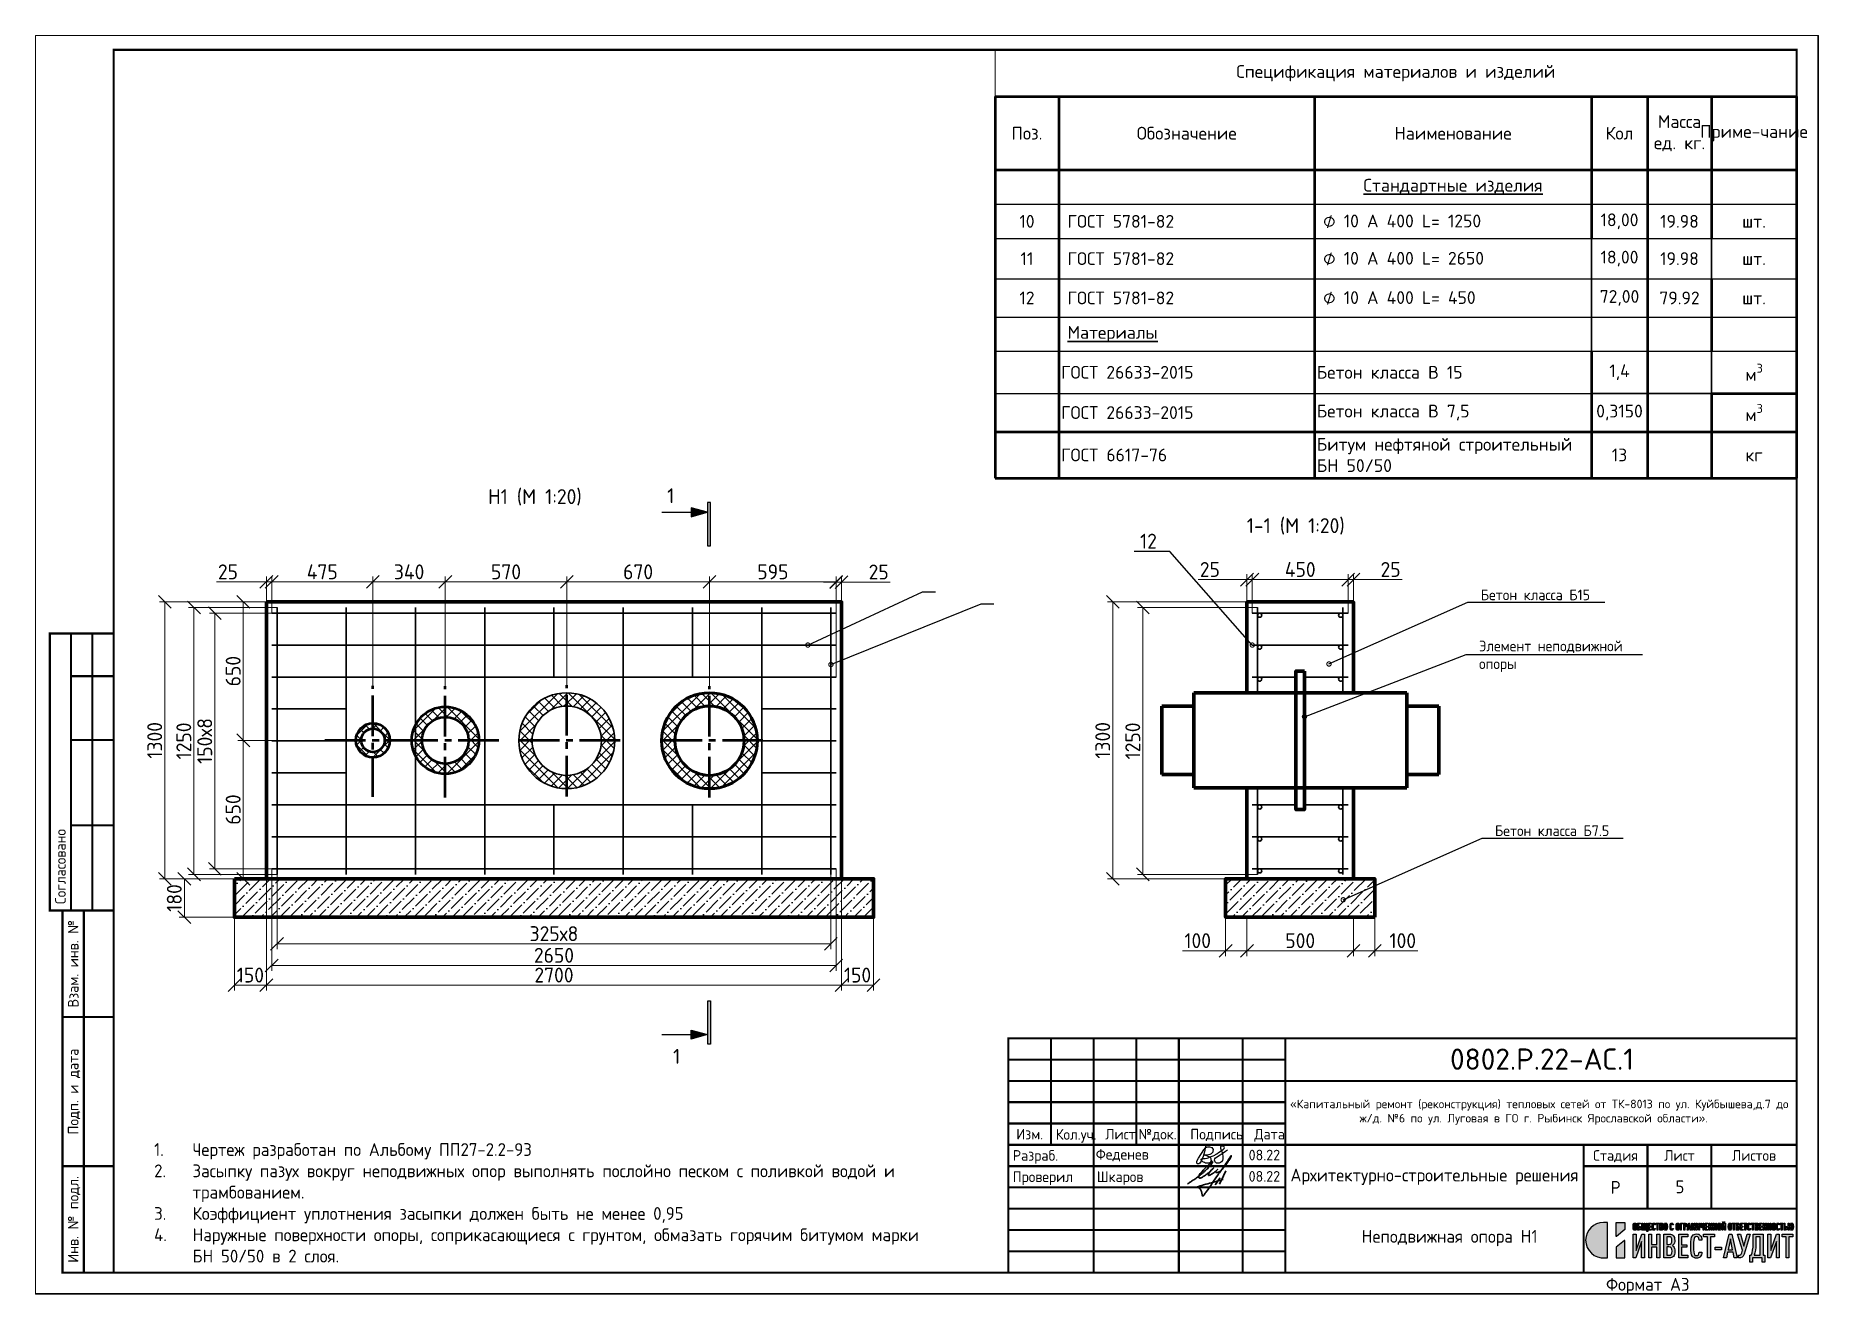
# Paper-space layout 'неподвижная опора' of a CAD drawing. Header units: metres, sheet in millimetres. Extents: x 0 to 418, y 0 to 295.
# The model-space entities are those that its viewports show. They can reach past a viewport. Long polylines and large blocks are cut down to what shows.
import ezdxf
from ezdxf import colors
from ezdxf.entities.mleader import LeaderData, LeaderLine
from ezdxf.enums import TextEntityAlignment as Align
from ezdxf.math import Vec2, Vec3

# ---------------------------------------------------------------- set-up
doc = ezdxf.new("R2010")
doc.units = ezdxf.units.M
doc.linetypes.add('осевая2', pattern=[28.575, 19.05, -3.175, 3.175, -3.175])
for name, color, linetype, lineweight in [('2 Рамка обычные', 1, 'Continuous', 60), ('Осевая', 2, 'осевая2', 30), ('Основной', 1, 'Continuous', 60), ('Размер 3.5', 250, 'Continuous', 35), ('Размерный', 4, 'Continuous', 30), ('Размеры на чертеже', 250, 'Continuous', 25), ('таблица', 250, 'Continuous', 35)]:
    doc.layers.add(name, color=color, linetype=linetype, lineweight=lineweight)
doc.layers.add('рамка', color=7, linetype='Continuous')
doc.layers.add('Штриховка', color=7, linetype='Continuous')
doc.styles.add('-ISOCPEUR-', font='isocpeur.ttf')
doc.styles.add('GOST', font='GOST_Common.ttf')
doc.styles.get("Standard").update_dxf_attribs({"font": 'GOST_Common.ttf'})
doc.dimstyles.new('М 1 к 20', dxfattribs={"dimtxt": 3.5, "dimasz": 3, "dimexe": 1.25, "dimexo": 0, "dimtad": 1, "dimdec": 0, "dimlfac": 20, "dimzin": 0, "dimdsep": 46, "dimtxsty": 'GOST', "dimblk": 'OBLIQUE', "dimcen": 5, "dimadec": 8, "dimazin": 0, "dimtfac": 1, "dimtdec": 0, "dimtmove": 0, "dimatfit": 3, "dimldrblk": 'NONE', "dimfxl": 1.25, "dimtolj": 1, "dimtzin": 0, "dimlwd": 20, "dimlwe": 20, "dimarcsym": 1})

psp = doc.layouts.new('неподвижная опора')

msp = doc.modelspace()

# ---------------------------------------------------------------- texts
at = {"insert": (8361.6362, 2860.9793), "char_height": 3, "attachment_point": 1}
msp.add_mtext_dynamic_manual_height_columns('\\pi-9,l12,t12;1.^IЧертеж разработан по Альбому ПП27-2.2-93\\P2.^IЗасыпку пазух вокруг неподвижных опор выполнять послойно песком с поливкой водой и трамбованием.\\P3.^IКоэффициент уплотнения засыпки должен быть не менее 0,95\\P4.^IНаружные поверхности опоры, соприкасающиеся с грунтом, обмазать горячим битумом марки БН 50/50 в 2 слоя.', width=183.90826, gutter_width=12.5, heights=[0], dxfattribs=at)
at = {"layer": 'Размерный', "color": 7, "lineweight": 30, "insert": (8592.543, 2883.1993), "char_height": 5, "width": 185, "attachment_point": 1, "style": '-ISOCPEUR-'}
msp.add_mtext('\\pi66.25,l10;0802.Р.22-АС.1', dxfattribs=at)

# ---------------------------------------------------------------- blocks, each defined once
blk = doc.blocks.new('Лого')
h = blk.add_hatch(color=151)
h.set_gradient(color1=(158, 191, 227), color2=(46, 54, 92), tint=1, name='HEMISPHERICAL')
edge = h.paths.add_edge_path()
edge.add_spline(control_points=[(0.349, 0.494), (-0.191, 0.447), (-0.657, 0.871), (-0.657, 1.415), (-0.657, 1.415), (-0.657, 1.925), (-0.243, 2.339), (0.267, 2.339), (0.267, 2.339), (0.267, 2.339), (0.471, 2.339), (0.471, 2.339), (0.471, 2.339), (0.479, 2.339), (0.485, 2.333), (0.485, 2.325), (0.485, 2.325), (0.485, 2.325), (0.485, 0.508), (0.485, 0.508), (0.485, 0.508), (0.485, 0.5), (0.479, 0.494), (0.471, 0.494), (0.471, 0.494), (0.471, 0.494), (0.35, 0.494), (0.35, 0.494), (0.35, 0.494), (0.35, 0.494), (0.349, 0.494), (0.349, 0.494)], knot_values=[0, 0, 0, 0, 0.111111, 0.111111, 0.111111, 0.111211, 0.222222, 0.222222, 0.222222, 0.222322, 0.333333, 0.333333, 0.333333, 0.333433, 0.444444, 0.444444, 0.444444, 0.444544, 0.555556, 0.555556, 0.555556, 0.555656, 0.666667, 0.666667, 0.666667, 0.666767, 0.777778, 0.777778, 0.777778, 0.777878, 1, 1, 1, 1], degree=3, periodic=0)
edge = h.paths.add_edge_path()
edge.add_spline(control_points=[(0.955, 1.604), (0.955, 1.604), (1.385, 1.966), (1.385, 1.966), (1.385, 1.966), (1.388, 1.969), (1.39, 1.972), (1.39, 1.976), (1.39, 1.976), (1.39, 1.976), (1.39, 2.325), (1.39, 2.325), (1.39, 2.325), (1.39, 2.333), (1.384, 2.339), (1.377, 2.339), (1.377, 2.339), (1.377, 2.339), (0.947, 2.339), (0.947, 2.339), (0.947, 2.339), (0.939, 2.339), (0.933, 2.333), (0.933, 2.325), (0.933, 2.325), (0.933, 2.325), (0.933, 1.614), (0.933, 1.614), (0.933, 1.614), (0.933, 1.609), (0.936, 1.604), (0.941, 1.602), (0.941, 1.602), (0.946, 1.6), (0.951, 1.601), (0.955, 1.604)], knot_values=[0, 0, 0, 0, 0.1, 0.1, 0.1, 0.1001, 0.2, 0.2, 0.2, 0.2001, 0.3, 0.3, 0.3, 0.3001, 0.4, 0.4, 0.4, 0.4001, 0.5, 0.5, 0.5, 0.5001, 0.6, 0.6, 0.6, 0.6001, 0.7, 0.7, 0.7, 0.7001, 0.8, 0.8, 0.8, 0.8001, 1, 1, 1, 1], degree=3, periodic=0)
edge = h.paths.add_edge_path()
edge.add_spline(control_points=[(0.938, 1.059), (0.938, 1.059), (1.369, 1.401), (1.369, 1.401), (1.369, 1.401), (1.373, 1.404), (1.378, 1.405), (1.383, 1.402), (1.383, 1.402), (1.387, 1.4), (1.39, 1.396), (1.39, 1.39), (1.39, 1.39), (1.39, 1.39), (1.39, 0.508), (1.39, 0.508), (1.39, 0.508), (1.39, 0.5), (1.384, 0.494), (1.377, 0.494), (1.377, 0.494), (1.377, 0.494), (0.947, 0.494), (0.947, 0.494), (0.947, 0.494), (0.939, 0.494), (0.933, 0.5), (0.933, 0.508), (0.933, 0.508), (0.933, 0.508), (0.933, 1.049), (0.933, 1.049), (0.933, 1.049), (0.933, 1.053), (0.935, 1.057), (0.938, 1.059)], knot_values=[0, 0, 0, 0, 0.1, 0.1, 0.1, 0.1001, 0.2, 0.2, 0.2, 0.2001, 0.3, 0.3, 0.3, 0.3001, 0.4, 0.4, 0.4, 0.4001, 0.5, 0.5, 0.5, 0.5001, 0.6, 0.6, 0.6, 0.6001, 0.7, 0.7, 0.7, 0.7001, 0.8, 0.8, 0.8, 0.8001, 1, 1, 1, 1], degree=3, periodic=0)
at = {"true_color": 0x2e365c}
h = blk.add_hatch(color=159, dxfattribs=at)
h.dxf.hatch_style = 1
edge = h.paths.add_edge_path()
edge.add_spline(control_points=[(10.169, 1.594), (10.169, 1.594), (10.169, 1.727), (10.169, 1.727), (10.169, 1.727), (10.169, 1.727), (9.605, 1.727), (9.605, 1.727), (9.605, 1.727), (9.605, 1.727), (9.605, 1.594), (9.605, 1.594), (9.605, 1.594), (9.605, 1.594), (9.813, 1.594), (9.813, 1.594), (9.813, 1.594), (9.813, 1.594), (9.813, 0.491), (9.813, 0.491), (9.813, 0.491), (9.813, 0.491), (9.962, 0.491), (9.962, 0.491), (9.962, 0.491), (9.962, 0.491), (9.962, 1.594), (9.962, 1.594), (9.962, 1.594), (9.962, 1.594), (10.169, 1.594), (10.169, 1.594)], knot_values=[0, 0, 0, 0, 0.111111, 0.111111, 0.111111, 0.111211, 0.222222, 0.222222, 0.222222, 0.222322, 0.333333, 0.333333, 0.333333, 0.333433, 0.444444, 0.444444, 0.444444, 0.444544, 0.555556, 0.555556, 0.555556, 0.555656, 0.666667, 0.666667, 0.666667, 0.666767, 0.777778, 0.777778, 0.777778, 0.777878, 1, 1, 1, 1], degree=3, periodic=0)
edge = h.paths.add_edge_path()
edge.add_spline(control_points=[(9.457, 0.491), (9.457, 0.491), (9.457, 1.727), (9.457, 1.727), (9.457, 1.727), (9.457, 1.727), (9.32, 1.727), (9.32, 1.727), (9.32, 1.727), (9.32, 1.727), (9.017, 0.868), (9.017, 0.868), (9.017, 0.868), (9.017, 0.868), (9.017, 1.727), (9.017, 1.727), (9.017, 1.727), (9.017, 1.727), (8.867, 1.727), (8.867, 1.727), (8.867, 1.727), (8.867, 1.727), (8.867, 0.491), (8.867, 0.491), (8.867, 0.491), (8.867, 0.491), (9.006, 0.491), (9.006, 0.491), (9.006, 0.491), (9.006, 0.491), (9.308, 1.349), (9.308, 1.349), (9.308, 1.349), (9.308, 1.349), (9.308, 0.491), (9.308, 0.491), (9.308, 0.491), (9.308, 0.491), (9.457, 0.491), (9.457, 0.491)], knot_values=[0, 0, 0, 0, 0.090909, 0.090909, 0.090909, 0.091009, 0.181818, 0.181818, 0.181818, 0.181918, 0.272727, 0.272727, 0.272727, 0.272827, 0.363636, 0.363636, 0.363636, 0.363736, 0.454545, 0.454545, 0.454545, 0.454645, 0.545455, 0.545455, 0.545455, 0.545555, 0.636364, 0.636364, 0.636364, 0.636464, 0.727273, 0.727273, 0.727273, 0.727373, 0.818182, 0.818182, 0.818182, 0.818282, 1, 1, 1, 1], degree=3, periodic=0)
edge = h.paths.add_edge_path(flags=16)
edge.add_spline(control_points=[(8.463, 0.625), (8.463, 0.625), (8.147, 0.625), (8.147, 0.625), (8.147, 0.625), (8.208, 0.788), (8.239, 0.974), (8.239, 1.198), (8.239, 1.198), (8.239, 1.198), (8.239, 1.594), (8.239, 1.594), (8.239, 1.594), (8.239, 1.594), (8.463, 1.594), (8.463, 1.594), (8.463, 1.594), (8.463, 1.594), (8.463, 0.625), (8.463, 0.625)], knot_values=[0, 0, 0, 0, 0.166667, 0.166667, 0.166667, 0.166767, 0.333333, 0.333333, 0.333333, 0.333433, 0.5, 0.5, 0.5, 0.5001, 0.666667, 0.666667, 0.666667, 0.666767, 1, 1, 1, 1], degree=3, periodic=0)
edge = h.paths.add_edge_path()
edge.add_spline(control_points=[(8.709, 0.271), (8.709, 0.271), (8.709, 0.625), (8.709, 0.625), (8.709, 0.625), (8.709, 0.625), (8.612, 0.625), (8.612, 0.625), (8.612, 0.625), (8.612, 0.625), (8.612, 1.727), (8.612, 1.727), (8.612, 1.727), (8.612, 1.727), (8.095, 1.727), (8.095, 1.727), (8.095, 1.727), (8.095, 1.727), (8.095, 1.231), (8.095, 1.231), (8.095, 1.231), (8.095, 0.988), (8.057, 0.792), (7.994, 0.625), (7.994, 0.625), (7.994, 0.625), (7.916, 0.625), (7.916, 0.625), (7.916, 0.625), (7.916, 0.625), (7.916, 0.271), (7.916, 0.271), (7.916, 0.271), (7.916, 0.271), (8.058, 0.271), (8.058, 0.271), (8.058, 0.271), (8.058, 0.271), (8.058, 0.491), (8.058, 0.491), (8.058, 0.491), (8.058, 0.491), (8.567, 0.491), (8.567, 0.491), (8.567, 0.491), (8.567, 0.491), (8.567, 0.271), (8.567, 0.271), (8.567, 0.271), (8.567, 0.271), (8.709, 0.271), (8.709, 0.271)], knot_values=[0, 0, 0, 0, 0.071429, 0.071429, 0.071429, 0.071529, 0.142857, 0.142857, 0.142857, 0.142957, 0.214286, 0.214286, 0.214286, 0.214386, 0.285714, 0.285714, 0.285714, 0.285814, 0.357143, 0.357143, 0.357143, 0.357243, 0.428571, 0.428571, 0.428571, 0.428671, 0.5, 0.5, 0.5, 0.5001, 0.571429, 0.571429, 0.571429, 0.571529, 0.642857, 0.642857, 0.642857, 0.642957, 0.714286, 0.714286, 0.714286, 0.714386, 0.785714, 0.785714, 0.785714, 0.785814, 0.857143, 0.857143, 0.857143, 0.857243, 1, 1, 1, 1], degree=3, periodic=0)
edge = h.paths.add_edge_path()
edge.add_spline(control_points=[(7.937, 1.727), (7.937, 1.727), (7.774, 1.727), (7.774, 1.727), (7.774, 1.727), (7.774, 1.727), (7.605, 1.097), (7.605, 1.097), (7.605, 1.097), (7.605, 1.097), (7.434, 1.727), (7.434, 1.727), (7.434, 1.727), (7.434, 1.727), (7.271, 1.727), (7.271, 1.727), (7.271, 1.727), (7.271, 1.727), (7.534, 0.891), (7.534, 0.891), (7.534, 0.891), (7.534, 0.891), (7.494, 0.754), (7.494, 0.754), (7.494, 0.754), (7.465, 0.651), (7.427, 0.625), (7.326, 0.625), (7.326, 0.625), (7.326, 0.625), (7.326, 0.491), (7.326, 0.491), (7.326, 0.491), (7.496, 0.491), (7.566, 0.524), (7.616, 0.688), (7.616, 0.688), (7.616, 0.688), (7.937, 1.727), (7.937, 1.727)], knot_values=[0, 0, 0, 0, 0.090909, 0.090909, 0.090909, 0.091009, 0.181818, 0.181818, 0.181818, 0.181918, 0.272727, 0.272727, 0.272727, 0.272827, 0.363636, 0.363636, 0.363636, 0.363736, 0.454545, 0.454545, 0.454545, 0.454645, 0.545455, 0.545455, 0.545455, 0.545555, 0.636364, 0.636364, 0.636364, 0.636464, 0.727273, 0.727273, 0.727273, 0.727373, 0.818182, 0.818182, 0.818182, 0.818282, 1, 1, 1, 1], degree=3, periodic=0)
edge = h.paths.add_edge_path(flags=16)
edge.add_spline(control_points=[(7.019, 0.917), (7.019, 0.917), (6.788, 0.917), (6.788, 0.917), (6.788, 0.917), (6.788, 0.917), (6.904, 1.486), (6.904, 1.486), (6.904, 1.486), (6.904, 1.486), (7.019, 0.917), (7.019, 0.917)], knot_values=[0, 0, 0, 0, 0.25, 0.25, 0.25, 0.2501, 0.5, 0.5, 0.5, 0.5001, 1, 1, 1, 1], degree=3, periodic=0)
edge = h.paths.add_edge_path()
edge.add_spline(control_points=[(7.264, 0.491), (7.264, 0.491), (6.977, 1.727), (6.977, 1.727), (6.977, 1.727), (6.977, 1.727), (6.833, 1.727), (6.833, 1.727), (6.833, 1.727), (6.833, 1.727), (6.545, 0.491), (6.545, 0.491), (6.545, 0.491), (6.545, 0.491), (6.701, 0.491), (6.701, 0.491), (6.701, 0.491), (6.701, 0.491), (6.76, 0.783), (6.76, 0.783), (6.76, 0.783), (6.76, 0.783), (7.047, 0.783), (7.047, 0.783), (7.047, 0.783), (7.047, 0.783), (7.106, 0.491), (7.106, 0.491), (7.106, 0.491), (7.106, 0.491), (7.264, 0.491), (7.264, 0.491)], knot_values=[0, 0, 0, 0, 0.111111, 0.111111, 0.111111, 0.111211, 0.222222, 0.222222, 0.222222, 0.222322, 0.333333, 0.333333, 0.333333, 0.333433, 0.444444, 0.444444, 0.444444, 0.444544, 0.555556, 0.555556, 0.555556, 0.555656, 0.666667, 0.666667, 0.666667, 0.666767, 0.777778, 0.777778, 0.777778, 0.777878, 1, 1, 1, 1], degree=3, periodic=0)
edge = h.paths.add_edge_path()
edge.add_spline(control_points=[(6.448, 0.915), (6.448, 0.915), (6.448, 1.049), (6.448, 1.049), (6.448, 1.049), (6.448, 1.049), (6.108, 1.049), (6.108, 1.049), (6.108, 1.049), (6.108, 1.049), (6.108, 0.915), (6.108, 0.915), (6.108, 0.915), (6.108, 0.915), (6.448, 0.915), (6.448, 0.915)], knot_values=[0, 0, 0, 0, 0.2, 0.2, 0.2, 0.2001, 0.4, 0.4, 0.4, 0.4001, 0.6, 0.6, 0.6, 0.6001, 1, 1, 1, 1], degree=3, periodic=0)
edge = h.paths.add_edge_path()
edge.add_spline(control_points=[(6.069, 1.594), (6.069, 1.594), (6.069, 1.727), (6.069, 1.727), (6.069, 1.727), (6.069, 1.727), (5.505, 1.727), (5.505, 1.727), (5.505, 1.727), (5.505, 1.727), (5.505, 1.594), (5.505, 1.594), (5.505, 1.594), (5.505, 1.594), (5.714, 1.594), (5.714, 1.594), (5.714, 1.594), (5.714, 1.594), (5.714, 0.491), (5.714, 0.491), (5.714, 0.491), (5.714, 0.491), (5.863, 0.491), (5.863, 0.491), (5.863, 0.491), (5.863, 0.491), (5.863, 1.594), (5.863, 1.594), (5.863, 1.594), (5.863, 1.594), (6.069, 1.594), (6.069, 1.594)], knot_values=[0, 0, 0, 0, 0.111111, 0.111111, 0.111111, 0.111211, 0.222222, 0.222222, 0.222222, 0.222322, 0.333333, 0.333333, 0.333333, 0.333433, 0.444444, 0.444444, 0.444444, 0.444544, 0.555556, 0.555556, 0.555556, 0.555656, 0.666667, 0.666667, 0.666667, 0.666767, 0.777778, 0.777778, 0.777778, 0.777878, 1, 1, 1, 1], degree=3, periodic=0)
edge = h.paths.add_edge_path()
edge.add_spline(control_points=[(5.42, 0.797), (5.42, 0.797), (5.273, 0.797), (5.273, 0.797), (5.273, 0.797), (5.271, 0.745), (5.261, 0.691), (5.233, 0.655), (5.233, 0.655), (5.214, 0.63), (5.183, 0.611), (5.136, 0.611), (5.136, 0.611), (5.087, 0.611), (5.054, 0.63), (5.033, 0.658), (5.033, 0.658), (4.99, 0.717), (4.983, 0.816), (4.983, 1.109), (4.983, 1.109), (4.983, 1.403), (4.99, 1.502), (5.033, 1.561), (5.033, 1.561), (5.054, 1.588), (5.087, 1.607), (5.136, 1.607), (5.136, 1.607), (5.183, 1.607), (5.214, 1.588), (5.233, 1.564), (5.233, 1.564), (5.262, 1.528), (5.271, 1.476), (5.273, 1.423), (5.273, 1.423), (5.273, 1.423), (5.42, 1.423), (5.42, 1.423), (5.42, 1.423), (5.419, 1.524), (5.389, 1.613), (5.332, 1.668), (5.332, 1.668), (5.283, 1.715), (5.223, 1.741), (5.136, 1.741), (5.136, 1.741), (5.039, 1.741), (4.971, 1.705), (4.924, 1.651), (4.924, 1.651), (4.842, 1.557), (4.834, 1.451), (4.834, 1.109), (4.834, 1.109), (4.834, 0.767), (4.842, 0.662), (4.924, 0.568), (4.924, 0.568), (4.971, 0.514), (5.039, 0.478), (5.136, 0.478), (5.136, 0.478), (5.217, 0.478), (5.278, 0.502), (5.327, 0.545), (5.327, 0.545), (5.387, 0.601), (5.419, 0.693), (5.42, 0.797)], knot_values=[0, 0, 0, 0, 0.052632, 0.052632, 0.052632, 0.052732, 0.105263, 0.105263, 0.105263, 0.105363, 0.157895, 0.157895, 0.157895, 0.157995, 0.210526, 0.210526, 0.210526, 0.210626, 0.263158, 0.263158, 0.263158, 0.263258, 0.315789, 0.315789, 0.315789, 0.315889, 0.368421, 0.368421, 0.368421, 0.368521, 0.421053, 0.421053, 0.421053, 0.421153, 0.473684, 0.473684, 0.473684, 0.473784, 0.526316, 0.526316, 0.526316, 0.526416, 0.578947, 0.578947, 0.578947, 0.579047, 0.631579, 0.631579, 0.631579, 0.631679, 0.684211, 0.684211, 0.684211, 0.684311, 0.736842, 0.736842, 0.736842, 0.736942, 0.789474, 0.789474, 0.789474, 0.789574, 0.842105, 0.842105, 0.842105, 0.842205, 0.894737, 0.894737, 0.894737, 0.894837, 1, 1, 1, 1], degree=3, periodic=0)
edge = h.paths.add_edge_path()
edge.add_spline(control_points=[(4.681, 0.491), (4.681, 0.491), (4.681, 0.625), (4.681, 0.625), (4.681, 0.625), (4.681, 0.625), (4.353, 0.625), (4.353, 0.625), (4.353, 0.625), (4.353, 0.625), (4.353, 1.045), (4.353, 1.045), (4.353, 1.045), (4.353, 1.045), (4.636, 1.045), (4.636, 1.045), (4.636, 1.045), (4.636, 1.045), (4.636, 1.179), (4.636, 1.179), (4.636, 1.179), (4.636, 1.179), (4.353, 1.179), (4.353, 1.179), (4.353, 1.179), (4.353, 1.179), (4.353, 1.594), (4.353, 1.594), (4.353, 1.594), (4.353, 1.594), (4.681, 1.594), (4.681, 1.594), (4.681, 1.594), (4.681, 1.594), (4.681, 1.727), (4.681, 1.727), (4.681, 1.727), (4.681, 1.727), (4.204, 1.727), (4.204, 1.727), (4.204, 1.727), (4.204, 1.727), (4.204, 0.491), (4.204, 0.491), (4.204, 0.491), (4.204, 0.491), (4.681, 0.491), (4.681, 0.491)], knot_values=[0, 0, 0, 0, 0.076923, 0.076923, 0.076923, 0.077023, 0.153846, 0.153846, 0.153846, 0.153946, 0.230769, 0.230769, 0.230769, 0.230869, 0.307692, 0.307692, 0.307692, 0.307792, 0.384615, 0.384615, 0.384615, 0.384715, 0.461538, 0.461538, 0.461538, 0.461638, 0.538462, 0.538462, 0.538462, 0.538562, 0.615385, 0.615385, 0.615385, 0.615485, 0.692308, 0.692308, 0.692308, 0.692408, 0.769231, 0.769231, 0.769231, 0.769331, 0.846154, 0.846154, 0.846154, 0.846254, 1, 1, 1, 1], degree=3, periodic=0)
edge = h.paths.add_edge_path(flags=16)
edge.add_spline(control_points=[(3.848, 1.396), (3.848, 1.255), (3.798, 1.198), (3.692, 1.198), (3.692, 1.198), (3.692, 1.198), (3.582, 1.198), (3.582, 1.198), (3.582, 1.198), (3.582, 1.198), (3.582, 1.594), (3.582, 1.594), (3.582, 1.594), (3.582, 1.594), (3.692, 1.594), (3.692, 1.594), (3.692, 1.594), (3.799, 1.594), (3.848, 1.545), (3.848, 1.396)], knot_values=[0, 0, 0, 0, 0.166667, 0.166667, 0.166667, 0.166767, 0.333333, 0.333333, 0.333333, 0.333433, 0.5, 0.5, 0.5, 0.5001, 0.666667, 0.666667, 0.666667, 0.666767, 1, 1, 1, 1], degree=3, periodic=0)
edge = h.paths.add_edge_path(flags=16)
edge.add_spline(control_points=[(3.857, 0.847), (3.857, 0.677), (3.803, 0.625), (3.69, 0.625), (3.69, 0.625), (3.69, 0.625), (3.582, 0.625), (3.582, 0.625), (3.582, 0.625), (3.582, 0.625), (3.582, 1.069), (3.582, 1.069), (3.582, 1.069), (3.582, 1.069), (3.69, 1.069), (3.69, 1.069), (3.69, 1.069), (3.801, 1.069), (3.857, 1.007), (3.857, 0.847)], knot_values=[0, 0, 0, 0, 0.166667, 0.166667, 0.166667, 0.166767, 0.333333, 0.333333, 0.333333, 0.333433, 0.5, 0.5, 0.5, 0.5001, 0.666667, 0.666667, 0.666667, 0.666767, 1, 1, 1, 1], degree=3, periodic=0)
edge = h.paths.add_edge_path()
edge.add_spline(control_points=[(4.006, 0.839), (4.006, 0.944), (3.995, 1.028), (3.931, 1.09), (3.931, 1.09), (3.91, 1.109), (3.883, 1.127), (3.855, 1.135), (3.855, 1.135), (3.879, 1.146), (3.903, 1.161), (3.924, 1.182), (3.924, 1.182), (3.985, 1.241), (3.997, 1.314), (3.997, 1.403), (3.997, 1.403), (3.997, 1.536), (3.978, 1.597), (3.924, 1.653), (3.924, 1.653), (3.874, 1.705), (3.808, 1.727), (3.699, 1.727), (3.699, 1.727), (3.699, 1.727), (3.433, 1.727), (3.433, 1.727), (3.433, 1.727), (3.433, 1.727), (3.433, 0.491), (3.433, 0.491), (3.433, 0.491), (3.433, 0.491), (3.699, 0.491), (3.699, 0.491), (3.699, 0.491), (3.808, 0.491), (3.876, 0.514), (3.926, 0.566), (3.926, 0.566), (3.982, 0.623), (4.006, 0.689), (4.006, 0.839)], knot_values=[0, 0, 0, 0, 0.083333, 0.083333, 0.083333, 0.083433, 0.166667, 0.166667, 0.166667, 0.166767, 0.25, 0.25, 0.25, 0.2501, 0.333333, 0.333333, 0.333333, 0.333433, 0.416667, 0.416667, 0.416667, 0.416767, 0.5, 0.5, 0.5, 0.5001, 0.583333, 0.583333, 0.583333, 0.583433, 0.666667, 0.666667, 0.666667, 0.666767, 0.75, 0.75, 0.75, 0.7501, 0.833333, 0.833333, 0.833333, 0.833433, 1, 1, 1, 1], degree=3, periodic=0)
edge = h.paths.add_edge_path()
edge.add_spline(control_points=[(3.211, 0.491), (3.211, 0.491), (3.211, 1.727), (3.211, 1.727), (3.211, 1.727), (3.211, 1.727), (3.062, 1.727), (3.062, 1.727), (3.062, 1.727), (3.062, 1.727), (3.062, 1.187), (3.062, 1.187), (3.062, 1.187), (3.062, 1.187), (2.787, 1.187), (2.787, 1.187), (2.787, 1.187), (2.787, 1.187), (2.787, 1.727), (2.787, 1.727), (2.787, 1.727), (2.787, 1.727), (2.638, 1.727), (2.638, 1.727), (2.638, 1.727), (2.638, 1.727), (2.638, 0.491), (2.638, 0.491), (2.638, 0.491), (2.638, 0.491), (2.787, 0.491), (2.787, 0.491), (2.787, 0.491), (2.787, 0.491), (2.787, 1.052), (2.787, 1.052), (2.787, 1.052), (2.787, 1.052), (3.062, 1.052), (3.062, 1.052), (3.062, 1.052), (3.062, 1.052), (3.062, 0.491), (3.062, 0.491), (3.062, 0.491), (3.062, 0.491), (3.211, 0.491), (3.211, 0.491)], knot_values=[0, 0, 0, 0, 0.076923, 0.076923, 0.076923, 0.077023, 0.153846, 0.153846, 0.153846, 0.153946, 0.230769, 0.230769, 0.230769, 0.230869, 0.307692, 0.307692, 0.307692, 0.307792, 0.384615, 0.384615, 0.384615, 0.384715, 0.461538, 0.461538, 0.461538, 0.461638, 0.538462, 0.538462, 0.538462, 0.538562, 0.615385, 0.615385, 0.615385, 0.615485, 0.692308, 0.692308, 0.692308, 0.692408, 0.769231, 0.769231, 0.769231, 0.769331, 0.846154, 0.846154, 0.846154, 0.846254, 1, 1, 1, 1], degree=3, periodic=0)
edge = h.paths.add_edge_path()
edge.add_spline(control_points=[(2.416, 0.491), (2.416, 0.491), (2.416, 1.727), (2.416, 1.727), (2.416, 1.727), (2.416, 1.727), (2.279, 1.727), (2.279, 1.727), (2.279, 1.727), (2.279, 1.727), (1.975, 0.868), (1.975, 0.868), (1.975, 0.868), (1.975, 0.868), (1.975, 1.727), (1.975, 1.727), (1.975, 1.727), (1.975, 1.727), (1.826, 1.727), (1.826, 1.727), (1.826, 1.727), (1.826, 1.727), (1.826, 0.491), (1.826, 0.491), (1.826, 0.491), (1.826, 0.491), (1.965, 0.491), (1.965, 0.491), (1.965, 0.491), (1.965, 0.491), (2.267, 1.349), (2.267, 1.349), (2.267, 1.349), (2.267, 1.349), (2.267, 0.491), (2.267, 0.491), (2.267, 0.491), (2.267, 0.491), (2.416, 0.491), (2.416, 0.491)], knot_values=[0, 0, 0, 0, 0.090909, 0.090909, 0.090909, 0.091009, 0.181818, 0.181818, 0.181818, 0.181918, 0.272727, 0.272727, 0.272727, 0.272827, 0.363636, 0.363636, 0.363636, 0.363736, 0.454545, 0.454545, 0.454545, 0.454645, 0.545455, 0.545455, 0.545455, 0.545555, 0.636364, 0.636364, 0.636364, 0.636464, 0.727273, 0.727273, 0.727273, 0.727373, 0.818182, 0.818182, 0.818182, 0.818282, 1, 1, 1, 1], degree=3, periodic=0)
edge = h.paths.add_edge_path(flags=16)
edge.add_spline(control_points=[(10.15, 2.121), (10.15, 2.035), (10.148, 2.006), (10.135, 1.989), (10.135, 1.989), (10.128, 1.981), (10.119, 1.975), (10.105, 1.975), (10.105, 1.975), (10.091, 1.975), (10.082, 1.981), (10.076, 1.989), (10.076, 1.989), (10.062, 2.006), (10.06, 2.035), (10.06, 2.121), (10.06, 2.121), (10.06, 2.207), (10.062, 2.235), (10.076, 2.253), (10.076, 2.253), (10.082, 2.261), (10.091, 2.266), (10.105, 2.266), (10.105, 2.266), (10.119, 2.266), (10.128, 2.261), (10.135, 2.253), (10.135, 2.253), (10.148, 2.235), (10.15, 2.207), (10.15, 2.121)], knot_values=[0, 0, 0, 0, 0.111111, 0.111111, 0.111111, 0.111211, 0.222222, 0.222222, 0.222222, 0.222322, 0.333333, 0.333333, 0.333333, 0.333433, 0.444444, 0.444444, 0.444444, 0.444544, 0.555556, 0.555556, 0.555556, 0.555656, 0.666667, 0.666667, 0.666667, 0.666767, 0.777778, 0.777778, 0.777778, 0.777878, 1, 1, 1, 1], degree=3, periodic=0)
edge = h.paths.add_edge_path()
edge.add_spline(control_points=[(9.974, 1.94), (9.974, 1.94), (9.974, 2.104), (9.974, 2.104), (9.974, 2.104), (9.974, 2.104), (10.017, 2.104), (10.017, 2.104), (10.017, 2.104), (10.017, 2.017), (10.021, 1.988), (10.043, 1.962), (10.043, 1.962), (10.057, 1.946), (10.077, 1.936), (10.105, 1.936), (10.105, 1.936), (10.134, 1.936), (10.153, 1.946), (10.167, 1.962), (10.167, 1.962), (10.19, 1.989), (10.194, 2.021), (10.194, 2.121), (10.194, 2.121), (10.194, 2.221), (10.191, 2.251), (10.167, 2.279), (10.167, 2.279), (10.153, 2.295), (10.134, 2.306), (10.105, 2.306), (10.105, 2.306), (10.077, 2.306), (10.057, 2.295), (10.043, 2.279), (10.043, 2.279), (10.022, 2.254), (10.017, 2.225), (10.017, 2.144), (10.017, 2.144), (10.017, 2.144), (9.974, 2.144), (9.974, 2.144), (9.974, 2.144), (9.974, 2.144), (9.974, 2.302), (9.974, 2.302), (9.974, 2.302), (9.974, 2.302), (9.93, 2.302), (9.93, 2.302), (9.93, 2.302), (9.93, 2.302), (9.93, 1.94), (9.93, 1.94), (9.93, 1.94), (9.93, 1.94), (9.974, 1.94), (9.974, 1.94)], knot_values=[0, 0, 0, 0, 0.0625, 0.0625, 0.0625, 0.0626, 0.125, 0.125, 0.125, 0.1251, 0.1875, 0.1875, 0.1875, 0.1876, 0.25, 0.25, 0.25, 0.2501, 0.3125, 0.3125, 0.3125, 0.3126, 0.375, 0.375, 0.375, 0.3751, 0.4375, 0.4375, 0.4375, 0.4376, 0.5, 0.5, 0.5, 0.5001, 0.5625, 0.5625, 0.5625, 0.5626, 0.625, 0.625, 0.625, 0.6251, 0.6875, 0.6875, 0.6875, 0.6876, 0.75, 0.75, 0.75, 0.7501, 0.8125, 0.8125, 0.8125, 0.8126, 0.875, 0.875, 0.875, 0.8751, 1, 1, 1, 1], degree=3, periodic=0)
edge = h.paths.add_edge_path(flags=16)
edge.add_spline(control_points=[(9.833, 2.046), (9.833, 1.997), (9.819, 1.979), (9.79, 1.979), (9.79, 1.979), (9.79, 1.979), (9.753, 1.979), (9.753, 1.979), (9.753, 1.979), (9.753, 1.979), (9.753, 2.112), (9.753, 2.112), (9.753, 2.112), (9.753, 2.112), (9.79, 2.112), (9.79, 2.112), (9.79, 2.112), (9.819, 2.112), (9.833, 2.094), (9.833, 2.046)], knot_values=[0, 0, 0, 0, 0.166667, 0.166667, 0.166667, 0.166767, 0.333333, 0.333333, 0.333333, 0.333433, 0.5, 0.5, 0.5, 0.5001, 0.666667, 0.666667, 0.666667, 0.666767, 1, 1, 1, 1], degree=3, periodic=0)
edge = h.paths.add_edge_path()
edge.add_spline(control_points=[(9.877, 2.046), (9.877, 2.125), (9.846, 2.151), (9.791, 2.151), (9.791, 2.151), (9.791, 2.151), (9.753, 2.151), (9.753, 2.151), (9.753, 2.151), (9.753, 2.151), (9.753, 2.302), (9.753, 2.302), (9.753, 2.302), (9.753, 2.302), (9.709, 2.302), (9.709, 2.302), (9.709, 2.302), (9.709, 2.302), (9.709, 1.94), (9.709, 1.94), (9.709, 1.94), (9.709, 1.94), (9.791, 1.94), (9.791, 1.94), (9.791, 1.94), (9.845, 1.94), (9.877, 1.966), (9.877, 2.046)], knot_values=[0, 0, 0, 0, 0.125, 0.125, 0.125, 0.1251, 0.25, 0.25, 0.25, 0.2501, 0.375, 0.375, 0.375, 0.3751, 0.5, 0.5, 0.5, 0.5001, 0.625, 0.625, 0.625, 0.6251, 0.75, 0.75, 0.75, 0.7501, 1, 1, 1, 1], degree=3, periodic=0)
edge = h.paths.add_edge_path()
edge.add_spline(control_points=[(9.666, 2.262), (9.666, 2.262), (9.666, 2.302), (9.666, 2.302), (9.666, 2.302), (9.666, 2.302), (9.501, 2.302), (9.501, 2.302), (9.501, 2.302), (9.501, 2.302), (9.501, 2.262), (9.501, 2.262), (9.501, 2.262), (9.501, 2.262), (9.562, 2.262), (9.562, 2.262), (9.562, 2.262), (9.562, 2.262), (9.562, 1.94), (9.562, 1.94), (9.562, 1.94), (9.562, 1.94), (9.606, 1.94), (9.606, 1.94), (9.606, 1.94), (9.606, 1.94), (9.606, 2.262), (9.606, 2.262), (9.606, 2.262), (9.606, 2.262), (9.666, 2.262), (9.666, 2.262)], knot_values=[0, 0, 0, 0, 0.111111, 0.111111, 0.111111, 0.111211, 0.222222, 0.222222, 0.222222, 0.222322, 0.333333, 0.333333, 0.333333, 0.333433, 0.444444, 0.444444, 0.444444, 0.444544, 0.555556, 0.555556, 0.555556, 0.555656, 0.666667, 0.666667, 0.666667, 0.666767, 0.777778, 0.777778, 0.777778, 0.777878, 1, 1, 1, 1], degree=3, periodic=0)
edge = h.paths.add_edge_path()
edge.add_spline(control_points=[(9.476, 2.029), (9.476, 2.029), (9.433, 2.029), (9.433, 2.029), (9.433, 2.029), (9.433, 2.014), (9.43, 1.998), (9.421, 1.988), (9.421, 1.988), (9.416, 1.981), (9.407, 1.975), (9.393, 1.975), (9.393, 1.975), (9.379, 1.975), (9.369, 1.981), (9.363, 1.989), (9.363, 1.989), (9.35, 2.006), (9.348, 2.035), (9.348, 2.121), (9.348, 2.121), (9.348, 2.207), (9.35, 2.235), (9.363, 2.253), (9.363, 2.253), (9.369, 2.261), (9.379, 2.266), (9.393, 2.266), (9.393, 2.266), (9.407, 2.266), (9.416, 2.261), (9.421, 2.254), (9.421, 2.254), (9.43, 2.243), (9.433, 2.228), (9.433, 2.213), (9.433, 2.213), (9.433, 2.213), (9.476, 2.213), (9.476, 2.213), (9.476, 2.213), (9.476, 2.242), (9.467, 2.268), (9.45, 2.284), (9.45, 2.284), (9.436, 2.298), (9.418, 2.306), (9.393, 2.306), (9.393, 2.306), (9.365, 2.306), (9.345, 2.295), (9.331, 2.279), (9.331, 2.279), (9.307, 2.252), (9.305, 2.221), (9.305, 2.121), (9.305, 2.121), (9.305, 2.021), (9.307, 1.99), (9.331, 1.962), (9.331, 1.962), (9.345, 1.946), (9.365, 1.936), (9.393, 1.936), (9.393, 1.936), (9.417, 1.936), (9.435, 1.943), (9.449, 1.956), (9.449, 1.956), (9.467, 1.972), (9.476, 1.999), (9.476, 2.029)], knot_values=[0, 0, 0, 0, 0.052632, 0.052632, 0.052632, 0.052732, 0.105263, 0.105263, 0.105263, 0.105363, 0.157895, 0.157895, 0.157895, 0.157995, 0.210526, 0.210526, 0.210526, 0.210626, 0.263158, 0.263158, 0.263158, 0.263258, 0.315789, 0.315789, 0.315789, 0.315889, 0.368421, 0.368421, 0.368421, 0.368521, 0.421053, 0.421053, 0.421053, 0.421153, 0.473684, 0.473684, 0.473684, 0.473784, 0.526316, 0.526316, 0.526316, 0.526416, 0.578947, 0.578947, 0.578947, 0.579047, 0.631579, 0.631579, 0.631579, 0.631679, 0.684211, 0.684211, 0.684211, 0.684311, 0.736842, 0.736842, 0.736842, 0.736942, 0.789474, 0.789474, 0.789474, 0.789574, 0.842105, 0.842105, 0.842105, 0.842205, 0.894737, 0.894737, 0.894737, 0.894837, 1, 1, 1, 1], degree=3, periodic=0)
edge = h.paths.add_edge_path(flags=16)
edge.add_spline(control_points=[(9.213, 2.121), (9.213, 2.035), (9.211, 2.006), (9.198, 1.989), (9.198, 1.989), (9.192, 1.981), (9.183, 1.975), (9.169, 1.975), (9.169, 1.975), (9.154, 1.975), (9.145, 1.981), (9.139, 1.989), (9.139, 1.989), (9.126, 2.006), (9.124, 2.035), (9.124, 2.121), (9.124, 2.121), (9.124, 2.207), (9.126, 2.235), (9.139, 2.253), (9.139, 2.253), (9.145, 2.261), (9.154, 2.266), (9.169, 2.266), (9.169, 2.266), (9.183, 2.266), (9.192, 2.261), (9.198, 2.253), (9.198, 2.253), (9.211, 2.235), (9.213, 2.207), (9.213, 2.121)], knot_values=[0, 0, 0, 0, 0.111111, 0.111111, 0.111111, 0.111211, 0.222222, 0.222222, 0.222222, 0.222322, 0.333333, 0.333333, 0.333333, 0.333433, 0.444444, 0.444444, 0.444444, 0.444544, 0.555556, 0.555556, 0.555556, 0.555656, 0.666667, 0.666667, 0.666667, 0.666767, 0.777778, 0.777778, 0.777778, 0.777878, 1, 1, 1, 1], degree=3, periodic=0)
edge = h.paths.add_edge_path()
edge.add_spline(control_points=[(9.257, 2.121), (9.257, 2.221), (9.254, 2.253), (9.23, 2.279), (9.23, 2.279), (9.216, 2.295), (9.197, 2.306), (9.169, 2.306), (9.169, 2.306), (9.14, 2.306), (9.121, 2.295), (9.107, 2.279), (9.107, 2.279), (9.083, 2.253), (9.08, 2.221), (9.08, 2.121), (9.08, 2.121), (9.08, 2.021), (9.083, 1.988), (9.107, 1.962), (9.107, 1.962), (9.121, 1.946), (9.14, 1.936), (9.169, 1.936), (9.169, 1.936), (9.197, 1.936), (9.216, 1.946), (9.23, 1.962), (9.23, 1.962), (9.254, 1.988), (9.257, 2.021), (9.257, 2.121)], knot_values=[0, 0, 0, 0, 0.111111, 0.111111, 0.111111, 0.111211, 0.222222, 0.222222, 0.222222, 0.222322, 0.333333, 0.333333, 0.333333, 0.333433, 0.444444, 0.444444, 0.444444, 0.444544, 0.555556, 0.555556, 0.555556, 0.555656, 0.666667, 0.666667, 0.666667, 0.666767, 0.777778, 0.777778, 0.777778, 0.777878, 1, 1, 1, 1], degree=3, periodic=0)
edge = h.paths.add_edge_path()
edge.add_spline(control_points=[(9.024, 1.94), (9.024, 1.94), (9.024, 2.302), (9.024, 2.302), (9.024, 2.302), (9.024, 2.302), (8.98, 2.302), (8.98, 2.302), (8.98, 2.302), (8.98, 2.302), (8.98, 2.144), (8.98, 2.144), (8.98, 2.144), (8.98, 2.144), (8.9, 2.144), (8.9, 2.144), (8.9, 2.144), (8.9, 2.144), (8.9, 2.302), (8.9, 2.302), (8.9, 2.302), (8.9, 2.302), (8.856, 2.302), (8.856, 2.302), (8.856, 2.302), (8.856, 2.302), (8.856, 1.94), (8.856, 1.94), (8.856, 1.94), (8.856, 1.94), (8.9, 1.94), (8.9, 1.94), (8.9, 1.94), (8.9, 1.94), (8.9, 2.104), (8.9, 2.104), (8.9, 2.104), (8.9, 2.104), (8.98, 2.104), (8.98, 2.104), (8.98, 2.104), (8.98, 2.104), (8.98, 1.94), (8.98, 1.94), (8.98, 1.94), (8.98, 1.94), (9.024, 1.94), (9.024, 1.94)], knot_values=[0, 0, 0, 0, 0.076923, 0.076923, 0.076923, 0.077023, 0.153846, 0.153846, 0.153846, 0.153946, 0.230769, 0.230769, 0.230769, 0.230869, 0.307692, 0.307692, 0.307692, 0.307792, 0.384615, 0.384615, 0.384615, 0.384715, 0.461538, 0.461538, 0.461538, 0.461638, 0.538462, 0.538462, 0.538462, 0.538562, 0.615385, 0.615385, 0.615385, 0.615485, 0.692308, 0.692308, 0.692308, 0.692408, 0.769231, 0.769231, 0.769231, 0.769331, 0.846154, 0.846154, 0.846154, 0.846254, 1, 1, 1, 1], degree=3, periodic=0)
edge = h.paths.add_edge_path()
edge.add_spline(control_points=[(8.791, 1.94), (8.791, 1.94), (8.791, 2.302), (8.791, 2.302), (8.791, 2.302), (8.791, 2.302), (8.747, 2.302), (8.747, 2.302), (8.747, 2.302), (8.747, 2.302), (8.747, 2.144), (8.747, 2.144), (8.747, 2.144), (8.747, 2.144), (8.667, 2.144), (8.667, 2.144), (8.667, 2.144), (8.667, 2.144), (8.667, 2.302), (8.667, 2.302), (8.667, 2.302), (8.667, 2.302), (8.624, 2.302), (8.624, 2.302), (8.624, 2.302), (8.624, 2.302), (8.624, 1.94), (8.624, 1.94), (8.624, 1.94), (8.624, 1.94), (8.667, 1.94), (8.667, 1.94), (8.667, 1.94), (8.667, 1.94), (8.667, 2.104), (8.667, 2.104), (8.667, 2.104), (8.667, 2.104), (8.747, 2.104), (8.747, 2.104), (8.747, 2.104), (8.747, 2.104), (8.747, 1.94), (8.747, 1.94), (8.747, 1.94), (8.747, 1.94), (8.791, 1.94), (8.791, 1.94)], knot_values=[0, 0, 0, 0, 0.076923, 0.076923, 0.076923, 0.077023, 0.153846, 0.153846, 0.153846, 0.153946, 0.230769, 0.230769, 0.230769, 0.230869, 0.307692, 0.307692, 0.307692, 0.307792, 0.384615, 0.384615, 0.384615, 0.384715, 0.461538, 0.461538, 0.461538, 0.461638, 0.538462, 0.538462, 0.538462, 0.538562, 0.615385, 0.615385, 0.615385, 0.615485, 0.692308, 0.692308, 0.692308, 0.692408, 0.769231, 0.769231, 0.769231, 0.769331, 0.846154, 0.846154, 0.846154, 0.846254, 1, 1, 1, 1], degree=3, periodic=0)
edge = h.paths.add_edge_path()
edge.add_spline(control_points=[(8.57, 1.94), (8.57, 1.94), (8.57, 1.979), (8.57, 1.979), (8.57, 1.979), (8.57, 1.979), (8.474, 1.979), (8.474, 1.979), (8.474, 1.979), (8.474, 1.979), (8.474, 2.102), (8.474, 2.102), (8.474, 2.102), (8.474, 2.102), (8.557, 2.102), (8.557, 2.102), (8.557, 2.102), (8.557, 2.102), (8.557, 2.141), (8.557, 2.141), (8.557, 2.141), (8.557, 2.141), (8.474, 2.141), (8.474, 2.141), (8.474, 2.141), (8.474, 2.141), (8.474, 2.262), (8.474, 2.262), (8.474, 2.262), (8.474, 2.262), (8.57, 2.262), (8.57, 2.262), (8.57, 2.262), (8.57, 2.262), (8.57, 2.302), (8.57, 2.302), (8.57, 2.302), (8.57, 2.302), (8.431, 2.302), (8.431, 2.302), (8.431, 2.302), (8.431, 2.302), (8.431, 1.94), (8.431, 1.94), (8.431, 1.94), (8.431, 1.94), (8.57, 1.94), (8.57, 1.94)], knot_values=[0, 0, 0, 0, 0.076923, 0.076923, 0.076923, 0.077023, 0.153846, 0.153846, 0.153846, 0.153946, 0.230769, 0.230769, 0.230769, 0.230869, 0.307692, 0.307692, 0.307692, 0.307792, 0.384615, 0.384615, 0.384615, 0.384715, 0.461538, 0.461538, 0.461538, 0.461638, 0.538462, 0.538462, 0.538462, 0.538562, 0.615385, 0.615385, 0.615385, 0.615485, 0.692308, 0.692308, 0.692308, 0.692408, 0.769231, 0.769231, 0.769231, 0.769331, 0.846154, 0.846154, 0.846154, 0.846254, 1, 1, 1, 1], degree=3, periodic=0)
edge = h.paths.add_edge_path(flags=16)
edge.add_spline(control_points=[(8.326, 2.205), (8.326, 2.163), (8.312, 2.147), (8.281, 2.147), (8.281, 2.147), (8.281, 2.147), (8.249, 2.147), (8.249, 2.147), (8.249, 2.147), (8.249, 2.147), (8.249, 2.262), (8.249, 2.262), (8.249, 2.262), (8.249, 2.262), (8.281, 2.262), (8.281, 2.262), (8.281, 2.262), (8.312, 2.262), (8.326, 2.248), (8.326, 2.205)], knot_values=[0, 0, 0, 0, 0.166667, 0.166667, 0.166667, 0.166767, 0.333333, 0.333333, 0.333333, 0.333433, 0.5, 0.5, 0.5, 0.5001, 0.666667, 0.666667, 0.666667, 0.666767, 1, 1, 1, 1], degree=3, periodic=0)
edge = h.paths.add_edge_path(flags=16)
edge.add_spline(control_points=[(8.329, 2.044), (8.329, 1.994), (8.313, 1.979), (8.28, 1.979), (8.28, 1.979), (8.28, 1.979), (8.249, 1.979), (8.249, 1.979), (8.249, 1.979), (8.249, 1.979), (8.249, 2.109), (8.249, 2.109), (8.249, 2.109), (8.249, 2.109), (8.28, 2.109), (8.28, 2.109), (8.28, 2.109), (8.313, 2.109), (8.329, 2.091), (8.329, 2.044)], knot_values=[0, 0, 0, 0, 0.166667, 0.166667, 0.166667, 0.166767, 0.333333, 0.333333, 0.333333, 0.333433, 0.5, 0.5, 0.5, 0.5001, 0.666667, 0.666667, 0.666667, 0.666767, 1, 1, 1, 1], degree=3, periodic=0)
edge = h.paths.add_edge_path()
edge.add_spline(control_points=[(8.373, 2.041), (8.373, 2.072), (8.37, 2.097), (8.351, 2.115), (8.351, 2.115), (8.345, 2.121), (8.337, 2.126), (8.328, 2.128), (8.328, 2.128), (8.336, 2.131), (8.343, 2.136), (8.349, 2.142), (8.349, 2.142), (8.367, 2.159), (8.37, 2.181), (8.37, 2.207), (8.37, 2.207), (8.37, 2.246), (8.364, 2.263), (8.349, 2.28), (8.349, 2.28), (8.334, 2.295), (8.315, 2.302), (8.283, 2.302), (8.283, 2.302), (8.283, 2.302), (8.205, 2.302), (8.205, 2.302), (8.205, 2.302), (8.205, 2.302), (8.205, 1.94), (8.205, 1.94), (8.205, 1.94), (8.205, 1.94), (8.283, 1.94), (8.283, 1.94), (8.283, 1.94), (8.315, 1.94), (8.335, 1.946), (8.349, 1.962), (8.349, 1.962), (8.365, 1.978), (8.373, 1.998), (8.373, 2.041)], knot_values=[0, 0, 0, 0, 0.083333, 0.083333, 0.083333, 0.083433, 0.166667, 0.166667, 0.166667, 0.166767, 0.25, 0.25, 0.25, 0.2501, 0.333333, 0.333333, 0.333333, 0.333433, 0.416667, 0.416667, 0.416667, 0.416767, 0.5, 0.5, 0.5, 0.5001, 0.583333, 0.583333, 0.583333, 0.583433, 0.666667, 0.666667, 0.666667, 0.666767, 0.75, 0.75, 0.75, 0.7501, 0.833333, 0.833333, 0.833333, 0.833433, 1, 1, 1, 1], degree=3, periodic=0)
edge = h.paths.add_edge_path()
edge.add_spline(control_points=[(8.162, 2.262), (8.162, 2.262), (8.162, 2.302), (8.162, 2.302), (8.162, 2.302), (8.162, 2.302), (7.997, 2.302), (7.997, 2.302), (7.997, 2.302), (7.997, 2.302), (7.997, 2.262), (7.997, 2.262), (7.997, 2.262), (7.997, 2.262), (8.058, 2.262), (8.058, 2.262), (8.058, 2.262), (8.058, 2.262), (8.058, 1.94), (8.058, 1.94), (8.058, 1.94), (8.058, 1.94), (8.101, 1.94), (8.101, 1.94), (8.101, 1.94), (8.101, 1.94), (8.101, 2.262), (8.101, 2.262), (8.101, 2.262), (8.101, 2.262), (8.162, 2.262), (8.162, 2.262)], knot_values=[0, 0, 0, 0, 0.111111, 0.111111, 0.111111, 0.111211, 0.222222, 0.222222, 0.222222, 0.222322, 0.333333, 0.333333, 0.333333, 0.333433, 0.444444, 0.444444, 0.444444, 0.444544, 0.555556, 0.555556, 0.555556, 0.555656, 0.666667, 0.666667, 0.666667, 0.666767, 0.777778, 0.777778, 0.777778, 0.777878, 1, 1, 1, 1], degree=3, periodic=0)
edge = h.paths.add_edge_path()
edge.add_spline(control_points=[(7.972, 2.029), (7.972, 2.029), (7.929, 2.029), (7.929, 2.029), (7.929, 2.029), (7.928, 2.014), (7.925, 1.998), (7.917, 1.988), (7.917, 1.988), (7.911, 1.981), (7.902, 1.975), (7.889, 1.975), (7.889, 1.975), (7.874, 1.975), (7.865, 1.981), (7.859, 1.989), (7.859, 1.989), (7.846, 2.006), (7.844, 2.035), (7.844, 2.121), (7.844, 2.121), (7.844, 2.207), (7.846, 2.235), (7.859, 2.253), (7.859, 2.253), (7.865, 2.261), (7.874, 2.266), (7.889, 2.266), (7.889, 2.266), (7.902, 2.266), (7.911, 2.261), (7.917, 2.254), (7.917, 2.254), (7.926, 2.243), (7.928, 2.228), (7.929, 2.213), (7.929, 2.213), (7.929, 2.213), (7.972, 2.213), (7.972, 2.213), (7.972, 2.213), (7.971, 2.242), (7.963, 2.268), (7.946, 2.284), (7.946, 2.284), (7.932, 2.298), (7.914, 2.306), (7.889, 2.306), (7.889, 2.306), (7.86, 2.306), (7.84, 2.295), (7.827, 2.279), (7.827, 2.279), (7.803, 2.252), (7.8, 2.221), (7.8, 2.121), (7.8, 2.121), (7.8, 2.021), (7.803, 1.99), (7.827, 1.962), (7.827, 1.962), (7.84, 1.946), (7.86, 1.936), (7.889, 1.936), (7.889, 1.936), (7.912, 1.936), (7.93, 1.943), (7.944, 1.956), (7.944, 1.956), (7.962, 1.972), (7.971, 1.999), (7.972, 2.029)], knot_values=[0, 0, 0, 0, 0.052632, 0.052632, 0.052632, 0.052732, 0.105263, 0.105263, 0.105263, 0.105363, 0.157895, 0.157895, 0.157895, 0.157995, 0.210526, 0.210526, 0.210526, 0.210626, 0.263158, 0.263158, 0.263158, 0.263258, 0.315789, 0.315789, 0.315789, 0.315889, 0.368421, 0.368421, 0.368421, 0.368521, 0.421053, 0.421053, 0.421053, 0.421153, 0.473684, 0.473684, 0.473684, 0.473784, 0.526316, 0.526316, 0.526316, 0.526416, 0.578947, 0.578947, 0.578947, 0.579047, 0.631579, 0.631579, 0.631579, 0.631679, 0.684211, 0.684211, 0.684211, 0.684311, 0.736842, 0.736842, 0.736842, 0.736942, 0.789474, 0.789474, 0.789474, 0.789574, 0.842105, 0.842105, 0.842105, 0.842205, 0.894737, 0.894737, 0.894737, 0.894837, 1, 1, 1, 1], degree=3, periodic=0)
edge = h.paths.add_edge_path()
edge.add_spline(control_points=[(7.771, 2.262), (7.771, 2.262), (7.771, 2.302), (7.771, 2.302), (7.771, 2.302), (7.771, 2.302), (7.606, 2.302), (7.606, 2.302), (7.606, 2.302), (7.606, 2.302), (7.606, 2.262), (7.606, 2.262), (7.606, 2.262), (7.606, 2.262), (7.667, 2.262), (7.667, 2.262), (7.667, 2.262), (7.667, 2.262), (7.667, 1.94), (7.667, 1.94), (7.667, 1.94), (7.667, 1.94), (7.71, 1.94), (7.71, 1.94), (7.71, 1.94), (7.71, 1.94), (7.71, 2.262), (7.71, 2.262), (7.71, 2.262), (7.71, 2.262), (7.771, 2.262), (7.771, 2.262)], knot_values=[0, 0, 0, 0, 0.111111, 0.111111, 0.111111, 0.111211, 0.222222, 0.222222, 0.222222, 0.222322, 0.333333, 0.333333, 0.333333, 0.333433, 0.444444, 0.444444, 0.444444, 0.444544, 0.555556, 0.555556, 0.555556, 0.555656, 0.666667, 0.666667, 0.666667, 0.666767, 0.777778, 0.777778, 0.777778, 0.777878, 1, 1, 1, 1], degree=3, periodic=0)
edge = h.paths.add_edge_path()
edge.add_spline(control_points=[(7.574, 1.94), (7.574, 1.94), (7.574, 1.979), (7.574, 1.979), (7.574, 1.979), (7.574, 1.979), (7.478, 1.979), (7.478, 1.979), (7.478, 1.979), (7.478, 1.979), (7.478, 2.102), (7.478, 2.102), (7.478, 2.102), (7.478, 2.102), (7.561, 2.102), (7.561, 2.102), (7.561, 2.102), (7.561, 2.102), (7.561, 2.141), (7.561, 2.141), (7.561, 2.141), (7.561, 2.141), (7.478, 2.141), (7.478, 2.141), (7.478, 2.141), (7.478, 2.141), (7.478, 2.262), (7.478, 2.262), (7.478, 2.262), (7.478, 2.262), (7.574, 2.262), (7.574, 2.262), (7.574, 2.262), (7.574, 2.262), (7.574, 2.302), (7.574, 2.302), (7.574, 2.302), (7.574, 2.302), (7.434, 2.302), (7.434, 2.302), (7.434, 2.302), (7.434, 2.302), (7.434, 1.94), (7.434, 1.94), (7.434, 1.94), (7.434, 1.94), (7.574, 1.94), (7.574, 1.94)], knot_values=[0, 0, 0, 0, 0.076923, 0.076923, 0.076923, 0.077023, 0.153846, 0.153846, 0.153846, 0.153946, 0.230769, 0.230769, 0.230769, 0.230869, 0.307692, 0.307692, 0.307692, 0.307792, 0.384615, 0.384615, 0.384615, 0.384715, 0.461538, 0.461538, 0.461538, 0.461638, 0.538462, 0.538462, 0.538462, 0.538562, 0.615385, 0.615385, 0.615385, 0.615485, 0.692308, 0.692308, 0.692308, 0.692408, 0.769231, 0.769231, 0.769231, 0.769331, 0.846154, 0.846154, 0.846154, 0.846254, 1, 1, 1, 1], degree=3, periodic=0)
edge = h.paths.add_edge_path(flags=16)
edge.add_spline(control_points=[(7.33, 2.205), (7.33, 2.163), (7.316, 2.147), (7.285, 2.147), (7.285, 2.147), (7.285, 2.147), (7.253, 2.147), (7.253, 2.147), (7.253, 2.147), (7.253, 2.147), (7.253, 2.262), (7.253, 2.262), (7.253, 2.262), (7.253, 2.262), (7.285, 2.262), (7.285, 2.262), (7.285, 2.262), (7.316, 2.262), (7.33, 2.248), (7.33, 2.205)], knot_values=[0, 0, 0, 0, 0.166667, 0.166667, 0.166667, 0.166767, 0.333333, 0.333333, 0.333333, 0.333433, 0.5, 0.5, 0.5, 0.5001, 0.666667, 0.666667, 0.666667, 0.666767, 1, 1, 1, 1], degree=3, periodic=0)
edge = h.paths.add_edge_path(flags=16)
edge.add_spline(control_points=[(7.333, 2.044), (7.333, 1.994), (7.317, 1.979), (7.284, 1.979), (7.284, 1.979), (7.284, 1.979), (7.253, 1.979), (7.253, 1.979), (7.253, 1.979), (7.253, 1.979), (7.253, 2.109), (7.253, 2.109), (7.253, 2.109), (7.253, 2.109), (7.284, 2.109), (7.284, 2.109), (7.284, 2.109), (7.317, 2.109), (7.333, 2.091), (7.333, 2.044)], knot_values=[0, 0, 0, 0, 0.166667, 0.166667, 0.166667, 0.166767, 0.333333, 0.333333, 0.333333, 0.333433, 0.5, 0.5, 0.5, 0.5001, 0.666667, 0.666667, 0.666667, 0.666767, 1, 1, 1, 1], degree=3, periodic=0)
edge = h.paths.add_edge_path()
edge.add_spline(control_points=[(7.377, 2.041), (7.377, 2.072), (7.374, 2.097), (7.355, 2.115), (7.355, 2.115), (7.349, 2.121), (7.341, 2.126), (7.332, 2.128), (7.332, 2.128), (7.339, 2.131), (7.347, 2.136), (7.353, 2.142), (7.353, 2.142), (7.37, 2.159), (7.374, 2.181), (7.374, 2.207), (7.374, 2.207), (7.374, 2.246), (7.368, 2.263), (7.353, 2.28), (7.353, 2.28), (7.338, 2.295), (7.319, 2.302), (7.287, 2.302), (7.287, 2.302), (7.287, 2.302), (7.209, 2.302), (7.209, 2.302), (7.209, 2.302), (7.209, 2.302), (7.209, 1.94), (7.209, 1.94), (7.209, 1.94), (7.209, 1.94), (7.287, 1.94), (7.287, 1.94), (7.287, 1.94), (7.319, 1.94), (7.338, 1.946), (7.353, 1.962), (7.353, 1.962), (7.369, 1.978), (7.377, 1.998), (7.377, 2.041)], knot_values=[0, 0, 0, 0, 0.083333, 0.083333, 0.083333, 0.083433, 0.166667, 0.166667, 0.166667, 0.166767, 0.25, 0.25, 0.25, 0.2501, 0.333333, 0.333333, 0.333333, 0.333433, 0.416667, 0.416667, 0.416667, 0.416767, 0.5, 0.5, 0.5, 0.5001, 0.583333, 0.583333, 0.583333, 0.583433, 0.666667, 0.666667, 0.666667, 0.666767, 0.75, 0.75, 0.75, 0.7501, 0.833333, 0.833333, 0.833333, 0.833433, 1, 1, 1, 1], degree=3, periodic=0)
edge = h.paths.add_edge_path()
edge.add_spline(control_points=[(7.166, 2.262), (7.166, 2.262), (7.166, 2.302), (7.166, 2.302), (7.166, 2.302), (7.166, 2.302), (7.001, 2.302), (7.001, 2.302), (7.001, 2.302), (7.001, 2.302), (7.001, 2.262), (7.001, 2.262), (7.001, 2.262), (7.001, 2.262), (7.062, 2.262), (7.062, 2.262), (7.062, 2.262), (7.062, 2.262), (7.062, 1.94), (7.062, 1.94), (7.062, 1.94), (7.062, 1.94), (7.105, 1.94), (7.105, 1.94), (7.105, 1.94), (7.105, 1.94), (7.105, 2.262), (7.105, 2.262), (7.105, 2.262), (7.105, 2.262), (7.166, 2.262), (7.166, 2.262)], knot_values=[0, 0, 0, 0, 0.111111, 0.111111, 0.111111, 0.111211, 0.222222, 0.222222, 0.222222, 0.222322, 0.333333, 0.333333, 0.333333, 0.333433, 0.444444, 0.444444, 0.444444, 0.444544, 0.555556, 0.555556, 0.555556, 0.555656, 0.666667, 0.666667, 0.666667, 0.666767, 0.777778, 0.777778, 0.777778, 0.777878, 1, 1, 1, 1], degree=3, periodic=0)
edge = h.paths.add_edge_path(flags=16)
edge.add_spline(control_points=[(6.928, 2.121), (6.928, 2.035), (6.925, 2.006), (6.912, 1.989), (6.912, 1.989), (6.906, 1.981), (6.897, 1.975), (6.883, 1.975), (6.883, 1.975), (6.869, 1.975), (6.859, 1.981), (6.853, 1.989), (6.853, 1.989), (6.84, 2.006), (6.838, 2.035), (6.838, 2.121), (6.838, 2.121), (6.838, 2.207), (6.84, 2.235), (6.853, 2.253), (6.853, 2.253), (6.859, 2.261), (6.869, 2.266), (6.883, 2.266), (6.883, 2.266), (6.897, 2.266), (6.906, 2.261), (6.912, 2.253), (6.912, 2.253), (6.925, 2.235), (6.928, 2.207), (6.928, 2.121)], knot_values=[0, 0, 0, 0, 0.111111, 0.111111, 0.111111, 0.111211, 0.222222, 0.222222, 0.222222, 0.222322, 0.333333, 0.333333, 0.333333, 0.333433, 0.444444, 0.444444, 0.444444, 0.444544, 0.555556, 0.555556, 0.555556, 0.555656, 0.666667, 0.666667, 0.666667, 0.666767, 0.777778, 0.777778, 0.777778, 0.777878, 1, 1, 1, 1], degree=3, periodic=0)
edge = h.paths.add_edge_path()
edge.add_spline(control_points=[(6.971, 2.121), (6.971, 2.221), (6.968, 2.253), (6.945, 2.279), (6.945, 2.279), (6.931, 2.295), (6.911, 2.306), (6.883, 2.306), (6.883, 2.306), (6.854, 2.306), (6.835, 2.295), (6.821, 2.279), (6.821, 2.279), (6.798, 2.253), (6.794, 2.221), (6.794, 2.121), (6.794, 2.121), (6.794, 2.021), (6.798, 1.988), (6.821, 1.962), (6.821, 1.962), (6.835, 1.946), (6.854, 1.936), (6.883, 1.936), (6.883, 1.936), (6.911, 1.936), (6.931, 1.946), (6.945, 1.962), (6.945, 1.962), (6.968, 1.988), (6.971, 2.021), (6.971, 2.121)], knot_values=[0, 0, 0, 0, 0.111111, 0.111111, 0.111111, 0.111211, 0.222222, 0.222222, 0.222222, 0.222322, 0.333333, 0.333333, 0.333333, 0.333433, 0.444444, 0.444444, 0.444444, 0.444544, 0.555556, 0.555556, 0.555556, 0.555656, 0.666667, 0.666667, 0.666667, 0.666767, 0.777778, 0.777778, 0.777778, 0.777878, 1, 1, 1, 1], degree=3, periodic=0)
edge = h.paths.add_edge_path()
edge.add_spline(control_points=[(6.643, 1.94), (6.643, 1.94), (6.643, 2.302), (6.643, 2.302), (6.643, 2.302), (6.643, 2.302), (6.603, 2.302), (6.603, 2.302), (6.603, 2.302), (6.603, 2.302), (6.514, 2.05), (6.514, 2.05), (6.514, 2.05), (6.514, 2.05), (6.514, 2.302), (6.514, 2.302), (6.514, 2.302), (6.514, 2.302), (6.47, 2.302), (6.47, 2.302), (6.47, 2.302), (6.47, 2.302), (6.47, 1.94), (6.47, 1.94), (6.47, 1.94), (6.47, 1.94), (6.511, 1.94), (6.511, 1.94), (6.511, 1.94), (6.511, 1.94), (6.599, 2.191), (6.599, 2.191), (6.599, 2.191), (6.599, 2.191), (6.599, 1.94), (6.599, 1.94), (6.599, 1.94), (6.599, 1.94), (6.643, 1.94), (6.643, 1.94)], knot_values=[0, 0, 0, 0, 0.090909, 0.090909, 0.090909, 0.091009, 0.181818, 0.181818, 0.181818, 0.181918, 0.272727, 0.272727, 0.272727, 0.272827, 0.363636, 0.363636, 0.363636, 0.363736, 0.454545, 0.454545, 0.454545, 0.454645, 0.545455, 0.545455, 0.545455, 0.545555, 0.636364, 0.636364, 0.636364, 0.636464, 0.727273, 0.727273, 0.727273, 0.727373, 0.818182, 0.818182, 0.818182, 0.818282, 1, 1, 1, 1], degree=3, periodic=0)
edge = h.paths.add_edge_path(flags=16)
edge.add_spline(control_points=[(6.37, 2.121), (6.37, 2.035), (6.368, 2.006), (6.355, 1.989), (6.355, 1.989), (6.349, 1.981), (6.34, 1.975), (6.326, 1.975), (6.326, 1.975), (6.311, 1.975), (6.302, 1.981), (6.296, 1.989), (6.296, 1.989), (6.283, 2.006), (6.281, 2.035), (6.281, 2.121), (6.281, 2.121), (6.281, 2.207), (6.283, 2.235), (6.296, 2.253), (6.296, 2.253), (6.302, 2.261), (6.311, 2.266), (6.326, 2.266), (6.326, 2.266), (6.34, 2.266), (6.349, 2.261), (6.355, 2.253), (6.355, 2.253), (6.368, 2.235), (6.37, 2.207), (6.37, 2.121)], knot_values=[0, 0, 0, 0, 0.111111, 0.111111, 0.111111, 0.111211, 0.222222, 0.222222, 0.222222, 0.222322, 0.333333, 0.333333, 0.333333, 0.333433, 0.444444, 0.444444, 0.444444, 0.444544, 0.555556, 0.555556, 0.555556, 0.555656, 0.666667, 0.666667, 0.666667, 0.666767, 0.777778, 0.777778, 0.777778, 0.777878, 1, 1, 1, 1], degree=3, periodic=0)
edge = h.paths.add_edge_path()
edge.add_spline(control_points=[(6.414, 2.121), (6.414, 2.221), (6.411, 2.253), (6.388, 2.279), (6.388, 2.279), (6.373, 2.295), (6.354, 2.306), (6.326, 2.306), (6.326, 2.306), (6.297, 2.306), (6.278, 2.295), (6.264, 2.279), (6.264, 2.279), (6.24, 2.253), (6.237, 2.221), (6.237, 2.121), (6.237, 2.121), (6.237, 2.021), (6.24, 1.988), (6.264, 1.962), (6.264, 1.962), (6.278, 1.946), (6.297, 1.936), (6.326, 1.936), (6.326, 1.936), (6.354, 1.936), (6.373, 1.946), (6.388, 1.962), (6.388, 1.962), (6.411, 1.988), (6.414, 2.021), (6.414, 2.121)], knot_values=[0, 0, 0, 0, 0.111111, 0.111111, 0.111111, 0.111211, 0.222222, 0.222222, 0.222222, 0.222322, 0.333333, 0.333333, 0.333333, 0.333433, 0.444444, 0.444444, 0.444444, 0.444544, 0.555556, 0.555556, 0.555556, 0.555656, 0.666667, 0.666667, 0.666667, 0.666767, 0.777778, 0.777778, 0.777778, 0.777878, 1, 1, 1, 1], degree=3, periodic=0)
edge = h.paths.add_edge_path()
edge.add_spline(control_points=[(6.181, 1.94), (6.181, 1.94), (6.181, 2.302), (6.181, 2.302), (6.181, 2.302), (6.181, 2.302), (6.137, 2.302), (6.137, 2.302), (6.137, 2.302), (6.137, 2.302), (6.137, 2.144), (6.137, 2.144), (6.137, 2.144), (6.137, 2.144), (6.057, 2.144), (6.057, 2.144), (6.057, 2.144), (6.057, 2.144), (6.057, 2.302), (6.057, 2.302), (6.057, 2.302), (6.057, 2.302), (6.013, 2.302), (6.013, 2.302), (6.013, 2.302), (6.013, 2.302), (6.013, 1.94), (6.013, 1.94), (6.013, 1.94), (6.013, 1.94), (6.057, 1.94), (6.057, 1.94), (6.057, 1.94), (6.057, 1.94), (6.057, 2.104), (6.057, 2.104), (6.057, 2.104), (6.057, 2.104), (6.137, 2.104), (6.137, 2.104), (6.137, 2.104), (6.137, 2.104), (6.137, 1.94), (6.137, 1.94), (6.137, 1.94), (6.137, 1.94), (6.181, 1.94), (6.181, 1.94)], knot_values=[0, 0, 0, 0, 0.076923, 0.076923, 0.076923, 0.077023, 0.153846, 0.153846, 0.153846, 0.153946, 0.230769, 0.230769, 0.230769, 0.230869, 0.307692, 0.307692, 0.307692, 0.307792, 0.384615, 0.384615, 0.384615, 0.384715, 0.461538, 0.461538, 0.461538, 0.461638, 0.538462, 0.538462, 0.538462, 0.538562, 0.615385, 0.615385, 0.615385, 0.615485, 0.692308, 0.692308, 0.692308, 0.692408, 0.769231, 0.769231, 0.769231, 0.769331, 0.846154, 0.846154, 0.846154, 0.846254, 1, 1, 1, 1], degree=3, periodic=0)
edge = h.paths.add_edge_path()
edge.add_spline(control_points=[(5.948, 1.94), (5.948, 1.94), (5.948, 2.302), (5.948, 2.302), (5.948, 2.302), (5.948, 2.302), (5.905, 2.302), (5.905, 2.302), (5.905, 2.302), (5.905, 2.302), (5.905, 2.144), (5.905, 2.144), (5.905, 2.144), (5.905, 2.144), (5.824, 2.144), (5.824, 2.144), (5.824, 2.144), (5.824, 2.144), (5.824, 2.302), (5.824, 2.302), (5.824, 2.302), (5.824, 2.302), (5.781, 2.302), (5.781, 2.302), (5.781, 2.302), (5.781, 2.302), (5.781, 1.94), (5.781, 1.94), (5.781, 1.94), (5.781, 1.94), (5.824, 1.94), (5.824, 1.94), (5.824, 1.94), (5.824, 1.94), (5.824, 2.104), (5.824, 2.104), (5.824, 2.104), (5.824, 2.104), (5.905, 2.104), (5.905, 2.104), (5.905, 2.104), (5.905, 2.104), (5.905, 1.94), (5.905, 1.94), (5.905, 1.94), (5.905, 1.94), (5.948, 1.94), (5.948, 1.94)], knot_values=[0, 0, 0, 0, 0.076923, 0.076923, 0.076923, 0.077023, 0.153846, 0.153846, 0.153846, 0.153946, 0.230769, 0.230769, 0.230769, 0.230869, 0.307692, 0.307692, 0.307692, 0.307792, 0.384615, 0.384615, 0.384615, 0.384715, 0.461538, 0.461538, 0.461538, 0.461638, 0.538462, 0.538462, 0.538462, 0.538562, 0.615385, 0.615385, 0.615385, 0.615485, 0.692308, 0.692308, 0.692308, 0.692408, 0.769231, 0.769231, 0.769231, 0.769331, 0.846154, 0.846154, 0.846154, 0.846254, 1, 1, 1, 1], degree=3, periodic=0)
edge = h.paths.add_edge_path()
edge.add_spline(control_points=[(5.727, 1.94), (5.727, 1.94), (5.727, 1.979), (5.727, 1.979), (5.727, 1.979), (5.727, 1.979), (5.631, 1.979), (5.631, 1.979), (5.631, 1.979), (5.631, 1.979), (5.631, 2.102), (5.631, 2.102), (5.631, 2.102), (5.631, 2.102), (5.714, 2.102), (5.714, 2.102), (5.714, 2.102), (5.714, 2.102), (5.714, 2.141), (5.714, 2.141), (5.714, 2.141), (5.714, 2.141), (5.631, 2.141), (5.631, 2.141), (5.631, 2.141), (5.631, 2.141), (5.631, 2.262), (5.631, 2.262), (5.631, 2.262), (5.631, 2.262), (5.727, 2.262), (5.727, 2.262), (5.727, 2.262), (5.727, 2.262), (5.727, 2.302), (5.727, 2.302), (5.727, 2.302), (5.727, 2.302), (5.588, 2.302), (5.588, 2.302), (5.588, 2.302), (5.588, 2.302), (5.588, 1.94), (5.588, 1.94), (5.588, 1.94), (5.588, 1.94), (5.727, 1.94), (5.727, 1.94)], knot_values=[0, 0, 0, 0, 0.076923, 0.076923, 0.076923, 0.077023, 0.153846, 0.153846, 0.153846, 0.153946, 0.230769, 0.230769, 0.230769, 0.230869, 0.307692, 0.307692, 0.307692, 0.307792, 0.384615, 0.384615, 0.384615, 0.384715, 0.461538, 0.461538, 0.461538, 0.461638, 0.538462, 0.538462, 0.538462, 0.538562, 0.615385, 0.615385, 0.615385, 0.615485, 0.692308, 0.692308, 0.692308, 0.692408, 0.769231, 0.769231, 0.769231, 0.769331, 0.846154, 0.846154, 0.846154, 0.846254, 1, 1, 1, 1], degree=3, periodic=0)
edge = h.paths.add_edge_path()
edge.add_spline(control_points=[(5.523, 1.94), (5.523, 1.94), (5.523, 2.302), (5.523, 2.302), (5.523, 2.302), (5.523, 2.302), (5.479, 2.302), (5.479, 2.302), (5.479, 2.302), (5.479, 2.302), (5.479, 2.109), (5.479, 2.109), (5.479, 2.109), (5.466, 2.106), (5.455, 2.105), (5.44, 2.105), (5.44, 2.105), (5.416, 2.105), (5.401, 2.114), (5.401, 2.153), (5.401, 2.153), (5.401, 2.153), (5.401, 2.302), (5.401, 2.302), (5.401, 2.302), (5.401, 2.302), (5.358, 2.302), (5.358, 2.302), (5.358, 2.302), (5.358, 2.302), (5.358, 2.149), (5.358, 2.149), (5.358, 2.149), (5.358, 2.087), (5.384, 2.066), (5.434, 2.066), (5.434, 2.066), (5.448, 2.066), (5.463, 2.067), (5.479, 2.07), (5.479, 2.07), (5.479, 2.07), (5.479, 1.94), (5.479, 1.94), (5.479, 1.94), (5.479, 1.94), (5.523, 1.94), (5.523, 1.94)], knot_values=[0, 0, 0, 0, 0.076923, 0.076923, 0.076923, 0.077023, 0.153846, 0.153846, 0.153846, 0.153946, 0.230769, 0.230769, 0.230769, 0.230869, 0.307692, 0.307692, 0.307692, 0.307792, 0.384615, 0.384615, 0.384615, 0.384715, 0.461538, 0.461538, 0.461538, 0.461638, 0.538462, 0.538462, 0.538462, 0.538562, 0.615385, 0.615385, 0.615385, 0.615485, 0.692308, 0.692308, 0.692308, 0.692408, 0.769231, 0.769231, 0.769231, 0.769331, 0.846154, 0.846154, 0.846154, 0.846254, 1, 1, 1, 1], degree=3, periodic=0)
edge = h.paths.add_edge_path()
edge.add_spline(control_points=[(5.295, 1.94), (5.295, 1.94), (5.295, 2.302), (5.295, 2.302), (5.295, 2.302), (5.295, 2.302), (5.254, 2.302), (5.254, 2.302), (5.254, 2.302), (5.254, 2.302), (5.166, 2.05), (5.166, 2.05), (5.166, 2.05), (5.166, 2.05), (5.166, 2.302), (5.166, 2.302), (5.166, 2.302), (5.166, 2.302), (5.122, 2.302), (5.122, 2.302), (5.122, 2.302), (5.122, 2.302), (5.122, 1.94), (5.122, 1.94), (5.122, 1.94), (5.122, 1.94), (5.163, 1.94), (5.163, 1.94), (5.163, 1.94), (5.163, 1.94), (5.251, 2.191), (5.251, 2.191), (5.251, 2.191), (5.251, 2.191), (5.251, 1.94), (5.251, 1.94), (5.251, 1.94), (5.251, 1.94), (5.295, 1.94), (5.295, 1.94)], knot_values=[0, 0, 0, 0, 0.090909, 0.090909, 0.090909, 0.091009, 0.181818, 0.181818, 0.181818, 0.181918, 0.272727, 0.272727, 0.272727, 0.272827, 0.363636, 0.363636, 0.363636, 0.363736, 0.454545, 0.454545, 0.454545, 0.454645, 0.545455, 0.545455, 0.545455, 0.545555, 0.636364, 0.636364, 0.636364, 0.636464, 0.727273, 0.727273, 0.727273, 0.727373, 0.818182, 0.818182, 0.818182, 0.818282, 1, 1, 1, 1], degree=3, periodic=0)
edge = h.paths.add_edge_path()
edge.add_spline(control_points=[(5.057, 1.94), (5.057, 1.94), (5.057, 2.302), (5.057, 2.302), (5.057, 2.302), (5.057, 2.302), (5.013, 2.302), (5.013, 2.302), (5.013, 2.302), (5.013, 2.302), (5.013, 2.144), (5.013, 2.144), (5.013, 2.144), (5.013, 2.144), (4.933, 2.144), (4.933, 2.144), (4.933, 2.144), (4.933, 2.144), (4.933, 2.302), (4.933, 2.302), (4.933, 2.302), (4.933, 2.302), (4.889, 2.302), (4.889, 2.302), (4.889, 2.302), (4.889, 2.302), (4.889, 1.94), (4.889, 1.94), (4.889, 1.94), (4.889, 1.94), (4.933, 1.94), (4.933, 1.94), (4.933, 1.94), (4.933, 1.94), (4.933, 2.104), (4.933, 2.104), (4.933, 2.104), (4.933, 2.104), (5.013, 2.104), (5.013, 2.104), (5.013, 2.104), (5.013, 2.104), (5.013, 1.94), (5.013, 1.94), (5.013, 1.94), (5.013, 1.94), (5.057, 1.94), (5.057, 1.94)], knot_values=[0, 0, 0, 0, 0.076923, 0.076923, 0.076923, 0.077023, 0.153846, 0.153846, 0.153846, 0.153946, 0.230769, 0.230769, 0.230769, 0.230869, 0.307692, 0.307692, 0.307692, 0.307792, 0.384615, 0.384615, 0.384615, 0.384715, 0.461538, 0.461538, 0.461538, 0.461638, 0.538462, 0.538462, 0.538462, 0.538562, 0.615385, 0.615385, 0.615385, 0.615485, 0.692308, 0.692308, 0.692308, 0.692408, 0.769231, 0.769231, 0.769231, 0.769331, 0.846154, 0.846154, 0.846154, 0.846254, 1, 1, 1, 1], degree=3, periodic=0)
edge = h.paths.add_edge_path(flags=16)
edge.add_spline(control_points=[(4.783, 2.064), (4.783, 2.064), (4.715, 2.064), (4.715, 2.064), (4.715, 2.064), (4.715, 2.064), (4.749, 2.231), (4.749, 2.231), (4.749, 2.231), (4.749, 2.231), (4.783, 2.064), (4.783, 2.064)], knot_values=[0, 0, 0, 0, 0.25, 0.25, 0.25, 0.2501, 0.5, 0.5, 0.5, 0.5001, 1, 1, 1, 1], degree=3, periodic=0)
edge = h.paths.add_edge_path()
edge.add_spline(control_points=[(4.854, 1.94), (4.854, 1.94), (4.77, 2.302), (4.77, 2.302), (4.77, 2.302), (4.77, 2.302), (4.728, 2.302), (4.728, 2.302), (4.728, 2.302), (4.728, 2.302), (4.644, 1.94), (4.644, 1.94), (4.644, 1.94), (4.644, 1.94), (4.69, 1.94), (4.69, 1.94), (4.69, 1.94), (4.69, 1.94), (4.707, 2.025), (4.707, 2.025), (4.707, 2.025), (4.707, 2.025), (4.791, 2.025), (4.791, 2.025), (4.791, 2.025), (4.791, 2.025), (4.808, 1.94), (4.808, 1.94), (4.808, 1.94), (4.808, 1.94), (4.854, 1.94), (4.854, 1.94)], knot_values=[0, 0, 0, 0, 0.111111, 0.111111, 0.111111, 0.111211, 0.222222, 0.222222, 0.222222, 0.222322, 0.333333, 0.333333, 0.333333, 0.333433, 0.444444, 0.444444, 0.444444, 0.444544, 0.555556, 0.555556, 0.555556, 0.555656, 0.666667, 0.666667, 0.666667, 0.666767, 0.777778, 0.777778, 0.777778, 0.777878, 1, 1, 1, 1], degree=3, periodic=0)
edge = h.paths.add_edge_path(flags=16)
edge.add_spline(control_points=[(4.602, 2.196), (4.602, 2.148), (4.588, 2.13), (4.558, 2.13), (4.558, 2.13), (4.558, 2.13), (4.522, 2.13), (4.522, 2.13), (4.522, 2.13), (4.522, 2.13), (4.522, 2.262), (4.522, 2.262), (4.522, 2.262), (4.522, 2.262), (4.558, 2.262), (4.558, 2.262), (4.558, 2.262), (4.588, 2.262), (4.602, 2.245), (4.602, 2.196)], knot_values=[0, 0, 0, 0, 0.166667, 0.166667, 0.166667, 0.166767, 0.333333, 0.333333, 0.333333, 0.333433, 0.5, 0.5, 0.5, 0.5001, 0.666667, 0.666667, 0.666667, 0.666767, 1, 1, 1, 1], degree=3, periodic=0)
edge = h.paths.add_edge_path()
edge.add_spline(control_points=[(4.645, 2.196), (4.645, 2.276), (4.614, 2.302), (4.56, 2.302), (4.56, 2.302), (4.56, 2.302), (4.478, 2.302), (4.478, 2.302), (4.478, 2.302), (4.478, 2.302), (4.478, 1.94), (4.478, 1.94), (4.478, 1.94), (4.478, 1.94), (4.522, 1.94), (4.522, 1.94), (4.522, 1.94), (4.522, 1.94), (4.522, 2.091), (4.522, 2.091), (4.522, 2.091), (4.522, 2.091), (4.56, 2.091), (4.56, 2.091), (4.56, 2.091), (4.613, 2.091), (4.645, 2.117), (4.645, 2.196)], knot_values=[0, 0, 0, 0, 0.125, 0.125, 0.125, 0.1251, 0.25, 0.25, 0.25, 0.2501, 0.375, 0.375, 0.375, 0.3751, 0.5, 0.5, 0.5, 0.5001, 0.625, 0.625, 0.625, 0.6251, 0.75, 0.75, 0.75, 0.7501, 1, 1, 1, 1], degree=3, periodic=0)
edge = h.paths.add_edge_path()
edge.add_spline(control_points=[(4.434, 2.262), (4.434, 2.262), (4.434, 2.302), (4.434, 2.302), (4.434, 2.302), (4.434, 2.302), (4.297, 2.302), (4.297, 2.302), (4.297, 2.302), (4.297, 2.302), (4.297, 1.94), (4.297, 1.94), (4.297, 1.94), (4.297, 1.94), (4.341, 1.94), (4.341, 1.94), (4.341, 1.94), (4.341, 1.94), (4.341, 2.262), (4.341, 2.262), (4.341, 2.262), (4.341, 2.262), (4.434, 2.262), (4.434, 2.262)], knot_values=[0, 0, 0, 0, 0.142857, 0.142857, 0.142857, 0.142957, 0.285714, 0.285714, 0.285714, 0.285814, 0.428571, 0.428571, 0.428571, 0.428671, 0.571429, 0.571429, 0.571429, 0.571529, 0.714286, 0.714286, 0.714286, 0.714386, 1, 1, 1, 1], degree=3, periodic=0)
edge = h.paths.add_edge_path(flags=16)
edge.add_spline(control_points=[(4.197, 2.121), (4.197, 2.035), (4.194, 2.006), (4.182, 1.989), (4.182, 1.989), (4.176, 1.981), (4.167, 1.975), (4.152, 1.975), (4.152, 1.975), (4.138, 1.975), (4.128, 1.981), (4.122, 1.989), (4.122, 1.989), (4.11, 2.006), (4.108, 2.035), (4.108, 2.121), (4.108, 2.121), (4.108, 2.207), (4.11, 2.235), (4.122, 2.253), (4.122, 2.253), (4.128, 2.261), (4.138, 2.266), (4.152, 2.266), (4.152, 2.266), (4.167, 2.266), (4.176, 2.261), (4.182, 2.253), (4.182, 2.253), (4.194, 2.235), (4.197, 2.207), (4.197, 2.121)], knot_values=[0, 0, 0, 0, 0.111111, 0.111111, 0.111111, 0.111211, 0.222222, 0.222222, 0.222222, 0.222322, 0.333333, 0.333333, 0.333333, 0.333433, 0.444444, 0.444444, 0.444444, 0.444544, 0.555556, 0.555556, 0.555556, 0.555656, 0.666667, 0.666667, 0.666667, 0.666767, 0.777778, 0.777778, 0.777778, 0.777878, 1, 1, 1, 1], degree=3, periodic=0)
edge = h.paths.add_edge_path()
edge.add_spline(control_points=[(4.241, 2.121), (4.241, 2.221), (4.238, 2.253), (4.214, 2.279), (4.214, 2.279), (4.2, 2.295), (4.181, 2.306), (4.152, 2.306), (4.152, 2.306), (4.124, 2.306), (4.105, 2.295), (4.09, 2.279), (4.09, 2.279), (4.067, 2.253), (4.064, 2.221), (4.064, 2.121), (4.064, 2.121), (4.064, 2.021), (4.067, 1.988), (4.09, 1.962), (4.09, 1.962), (4.105, 1.946), (4.124, 1.936), (4.152, 1.936), (4.152, 1.936), (4.181, 1.936), (4.2, 1.946), (4.214, 1.962), (4.214, 1.962), (4.238, 1.988), (4.241, 2.021), (4.241, 2.121)], knot_values=[0, 0, 0, 0, 0.111111, 0.111111, 0.111111, 0.111211, 0.222222, 0.222222, 0.222222, 0.222322, 0.333333, 0.333333, 0.333333, 0.333433, 0.444444, 0.444444, 0.444444, 0.444544, 0.555556, 0.555556, 0.555556, 0.555656, 0.666667, 0.666667, 0.666667, 0.666767, 0.777778, 0.777778, 0.777778, 0.777878, 1, 1, 1, 1], degree=3, periodic=0)
edge = h.paths.add_edge_path()
edge.add_spline(control_points=[(3.926, 2.029), (3.926, 2.029), (3.883, 2.029), (3.883, 2.029), (3.883, 2.029), (3.882, 2.014), (3.879, 1.998), (3.871, 1.988), (3.871, 1.988), (3.865, 1.981), (3.856, 1.975), (3.842, 1.975), (3.842, 1.975), (3.828, 1.975), (3.819, 1.981), (3.812, 1.989), (3.812, 1.989), (3.8, 2.006), (3.798, 2.035), (3.798, 2.121), (3.798, 2.121), (3.798, 2.207), (3.8, 2.235), (3.812, 2.253), (3.812, 2.253), (3.819, 2.261), (3.828, 2.266), (3.842, 2.266), (3.842, 2.266), (3.856, 2.266), (3.865, 2.261), (3.871, 2.254), (3.871, 2.254), (3.88, 2.243), (3.882, 2.228), (3.883, 2.213), (3.883, 2.213), (3.883, 2.213), (3.926, 2.213), (3.926, 2.213), (3.926, 2.213), (3.925, 2.242), (3.917, 2.268), (3.9, 2.284), (3.9, 2.284), (3.886, 2.298), (3.868, 2.306), (3.842, 2.306), (3.842, 2.306), (3.814, 2.306), (3.794, 2.295), (3.78, 2.279), (3.78, 2.279), (3.757, 2.252), (3.754, 2.221), (3.754, 2.121), (3.754, 2.121), (3.754, 2.021), (3.757, 1.99), (3.78, 1.962), (3.78, 1.962), (3.794, 1.946), (3.814, 1.936), (3.842, 1.936), (3.842, 1.936), (3.866, 1.936), (3.884, 1.943), (3.898, 1.956), (3.898, 1.956), (3.916, 1.972), (3.925, 1.999), (3.926, 2.029)], knot_values=[0, 0, 0, 0, 0.052632, 0.052632, 0.052632, 0.052732, 0.105263, 0.105263, 0.105263, 0.105363, 0.157895, 0.157895, 0.157895, 0.157995, 0.210526, 0.210526, 0.210526, 0.210626, 0.263158, 0.263158, 0.263158, 0.263258, 0.315789, 0.315789, 0.315789, 0.315889, 0.368421, 0.368421, 0.368421, 0.368521, 0.421053, 0.421053, 0.421053, 0.421153, 0.473684, 0.473684, 0.473684, 0.473784, 0.526316, 0.526316, 0.526316, 0.526416, 0.578947, 0.578947, 0.578947, 0.579047, 0.631579, 0.631579, 0.631579, 0.631679, 0.684211, 0.684211, 0.684211, 0.684311, 0.736842, 0.736842, 0.736842, 0.736942, 0.789474, 0.789474, 0.789474, 0.789574, 0.842105, 0.842105, 0.842105, 0.842205, 0.894737, 0.894737, 0.894737, 0.894837, 1, 1, 1, 1], degree=3, periodic=0)
edge = h.paths.add_edge_path(flags=16)
edge.add_spline(control_points=[(3.568, 2.121), (3.568, 2.035), (3.565, 2.006), (3.552, 1.989), (3.552, 1.989), (3.546, 1.981), (3.537, 1.975), (3.523, 1.975), (3.523, 1.975), (3.509, 1.975), (3.499, 1.981), (3.493, 1.989), (3.493, 1.989), (3.48, 2.006), (3.478, 2.035), (3.478, 2.121), (3.478, 2.121), (3.478, 2.207), (3.48, 2.235), (3.493, 2.253), (3.493, 2.253), (3.499, 2.261), (3.509, 2.266), (3.523, 2.266), (3.523, 2.266), (3.537, 2.266), (3.546, 2.261), (3.552, 2.253), (3.552, 2.253), (3.565, 2.235), (3.568, 2.207), (3.568, 2.121)], knot_values=[0, 0, 0, 0, 0.111111, 0.111111, 0.111111, 0.111211, 0.222222, 0.222222, 0.222222, 0.222322, 0.333333, 0.333333, 0.333333, 0.333433, 0.444444, 0.444444, 0.444444, 0.444544, 0.555556, 0.555556, 0.555556, 0.555656, 0.666667, 0.666667, 0.666667, 0.666767, 0.777778, 0.777778, 0.777778, 0.777878, 1, 1, 1, 1], degree=3, periodic=0)
edge = h.paths.add_edge_path()
edge.add_spline(control_points=[(3.611, 2.121), (3.611, 2.221), (3.608, 2.253), (3.585, 2.279), (3.585, 2.279), (3.571, 2.295), (3.551, 2.306), (3.523, 2.306), (3.523, 2.306), (3.495, 2.306), (3.475, 2.295), (3.461, 2.279), (3.461, 2.279), (3.438, 2.253), (3.435, 2.221), (3.435, 2.121), (3.435, 2.121), (3.435, 2.021), (3.438, 1.988), (3.461, 1.962), (3.461, 1.962), (3.475, 1.946), (3.495, 1.936), (3.523, 1.936), (3.523, 1.936), (3.551, 1.936), (3.571, 1.946), (3.585, 1.962), (3.585, 1.962), (3.608, 1.988), (3.611, 2.021), (3.611, 2.121)], knot_values=[0, 0, 0, 0, 0.111111, 0.111111, 0.111111, 0.111211, 0.222222, 0.222222, 0.222222, 0.222322, 0.333333, 0.333333, 0.333333, 0.333433, 0.444444, 0.444444, 0.444444, 0.444544, 0.555556, 0.555556, 0.555556, 0.555656, 0.666667, 0.666667, 0.666667, 0.666767, 0.777778, 0.777778, 0.777778, 0.777878, 1, 1, 1, 1], degree=3, periodic=0)
edge = h.paths.add_edge_path(flags=16)
edge.add_spline(control_points=[(3.344, 2.205), (3.344, 2.163), (3.329, 2.147), (3.298, 2.147), (3.298, 2.147), (3.298, 2.147), (3.266, 2.147), (3.266, 2.147), (3.266, 2.147), (3.266, 2.147), (3.266, 2.262), (3.266, 2.262), (3.266, 2.262), (3.266, 2.262), (3.298, 2.262), (3.298, 2.262), (3.298, 2.262), (3.33, 2.262), (3.344, 2.248), (3.344, 2.205)], knot_values=[0, 0, 0, 0, 0.166667, 0.166667, 0.166667, 0.166767, 0.333333, 0.333333, 0.333333, 0.333433, 0.5, 0.5, 0.5, 0.5001, 0.666667, 0.666667, 0.666667, 0.666767, 1, 1, 1, 1], degree=3, periodic=0)
edge = h.paths.add_edge_path(flags=16)
edge.add_spline(control_points=[(3.347, 2.044), (3.347, 1.994), (3.331, 1.979), (3.298, 1.979), (3.298, 1.979), (3.298, 1.979), (3.266, 1.979), (3.266, 1.979), (3.266, 1.979), (3.266, 1.979), (3.266, 2.109), (3.266, 2.109), (3.266, 2.109), (3.266, 2.109), (3.298, 2.109), (3.298, 2.109), (3.298, 2.109), (3.33, 2.109), (3.347, 2.091), (3.347, 2.044)], knot_values=[0, 0, 0, 0, 0.166667, 0.166667, 0.166667, 0.166767, 0.333333, 0.333333, 0.333333, 0.333433, 0.5, 0.5, 0.5, 0.5001, 0.666667, 0.666667, 0.666667, 0.666767, 1, 1, 1, 1], degree=3, periodic=0)
edge = h.paths.add_edge_path()
edge.add_spline(control_points=[(3.39, 2.041), (3.39, 2.072), (3.387, 2.097), (3.369, 2.115), (3.369, 2.115), (3.362, 2.121), (3.354, 2.126), (3.346, 2.128), (3.346, 2.128), (3.353, 2.131), (3.36, 2.136), (3.367, 2.142), (3.367, 2.142), (3.384, 2.159), (3.388, 2.181), (3.388, 2.207), (3.388, 2.207), (3.388, 2.246), (3.382, 2.263), (3.367, 2.28), (3.367, 2.28), (3.352, 2.295), (3.333, 2.302), (3.301, 2.302), (3.301, 2.302), (3.301, 2.302), (3.223, 2.302), (3.223, 2.302), (3.223, 2.302), (3.223, 2.302), (3.223, 1.94), (3.223, 1.94), (3.223, 1.94), (3.223, 1.94), (3.301, 1.94), (3.301, 1.94), (3.301, 1.94), (3.333, 1.94), (3.352, 1.946), (3.367, 1.962), (3.367, 1.962), (3.383, 1.978), (3.39, 1.998), (3.39, 2.041)], knot_values=[0, 0, 0, 0, 0.083333, 0.083333, 0.083333, 0.083433, 0.166667, 0.166667, 0.166667, 0.166767, 0.25, 0.25, 0.25, 0.2501, 0.333333, 0.333333, 0.333333, 0.333433, 0.416667, 0.416667, 0.416667, 0.416767, 0.5, 0.5, 0.5, 0.5001, 0.583333, 0.583333, 0.583333, 0.583433, 0.666667, 0.666667, 0.666667, 0.666767, 0.75, 0.75, 0.75, 0.7501, 0.833333, 0.833333, 0.833333, 0.833433, 1, 1, 1, 1], degree=3, periodic=0)
edge = h.paths.add_edge_path()
edge.add_spline(control_points=[(3.18, 2.262), (3.18, 2.262), (3.18, 2.302), (3.18, 2.302), (3.18, 2.302), (3.18, 2.302), (3.015, 2.302), (3.015, 2.302), (3.015, 2.302), (3.015, 2.302), (3.015, 2.262), (3.015, 2.262), (3.015, 2.262), (3.015, 2.262), (3.075, 2.262), (3.075, 2.262), (3.075, 2.262), (3.075, 2.262), (3.075, 1.94), (3.075, 1.94), (3.075, 1.94), (3.075, 1.94), (3.119, 1.94), (3.119, 1.94), (3.119, 1.94), (3.119, 1.94), (3.119, 2.262), (3.119, 2.262), (3.119, 2.262), (3.119, 2.262), (3.18, 2.262), (3.18, 2.262)], knot_values=[0, 0, 0, 0, 0.111111, 0.111111, 0.111111, 0.111211, 0.222222, 0.222222, 0.222222, 0.222322, 0.333333, 0.333333, 0.333333, 0.333433, 0.444444, 0.444444, 0.444444, 0.444544, 0.555556, 0.555556, 0.555556, 0.555656, 0.666667, 0.666667, 0.666667, 0.666767, 0.777778, 0.777778, 0.777778, 0.777878, 1, 1, 1, 1], degree=3, periodic=0)
edge = h.paths.add_edge_path()
edge.add_spline(control_points=[(2.99, 2.029), (2.99, 2.029), (2.946, 2.029), (2.946, 2.029), (2.946, 2.029), (2.946, 2.014), (2.943, 1.998), (2.935, 1.988), (2.935, 1.988), (2.929, 1.981), (2.92, 1.975), (2.906, 1.975), (2.906, 1.975), (2.892, 1.975), (2.882, 1.981), (2.876, 1.989), (2.876, 1.989), (2.864, 2.006), (2.862, 2.035), (2.862, 2.121), (2.862, 2.121), (2.862, 2.207), (2.864, 2.235), (2.876, 2.253), (2.876, 2.253), (2.882, 2.261), (2.892, 2.266), (2.906, 2.266), (2.906, 2.266), (2.92, 2.266), (2.929, 2.261), (2.935, 2.254), (2.935, 2.254), (2.943, 2.243), (2.946, 2.228), (2.946, 2.213), (2.946, 2.213), (2.946, 2.213), (2.99, 2.213), (2.99, 2.213), (2.99, 2.213), (2.989, 2.242), (2.981, 2.268), (2.964, 2.284), (2.964, 2.284), (2.95, 2.298), (2.932, 2.306), (2.906, 2.306), (2.906, 2.306), (2.878, 2.306), (2.858, 2.295), (2.844, 2.279), (2.844, 2.279), (2.821, 2.252), (2.818, 2.221), (2.818, 2.121), (2.818, 2.121), (2.818, 2.021), (2.821, 1.99), (2.844, 1.962), (2.844, 1.962), (2.858, 1.946), (2.878, 1.936), (2.906, 1.936), (2.906, 1.936), (2.93, 1.936), (2.948, 1.943), (2.962, 1.956), (2.962, 1.956), (2.98, 1.972), (2.989, 1.999), (2.99, 2.029)], knot_values=[0, 0, 0, 0, 0.052632, 0.052632, 0.052632, 0.052732, 0.105263, 0.105263, 0.105263, 0.105363, 0.157895, 0.157895, 0.157895, 0.157995, 0.210526, 0.210526, 0.210526, 0.210626, 0.263158, 0.263158, 0.263158, 0.263258, 0.315789, 0.315789, 0.315789, 0.315889, 0.368421, 0.368421, 0.368421, 0.368521, 0.421053, 0.421053, 0.421053, 0.421153, 0.473684, 0.473684, 0.473684, 0.473784, 0.526316, 0.526316, 0.526316, 0.526416, 0.578947, 0.578947, 0.578947, 0.579047, 0.631579, 0.631579, 0.631579, 0.631679, 0.684211, 0.684211, 0.684211, 0.684311, 0.736842, 0.736842, 0.736842, 0.736942, 0.789474, 0.789474, 0.789474, 0.789574, 0.842105, 0.842105, 0.842105, 0.842205, 0.894737, 0.894737, 0.894737, 0.894837, 1, 1, 1, 1], degree=3, periodic=0)
edge = h.paths.add_edge_path()
edge.add_spline(control_points=[(2.773, 1.94), (2.773, 1.94), (2.773, 1.979), (2.773, 1.979), (2.773, 1.979), (2.773, 1.979), (2.677, 1.979), (2.677, 1.979), (2.677, 1.979), (2.677, 1.979), (2.677, 2.102), (2.677, 2.102), (2.677, 2.102), (2.677, 2.102), (2.76, 2.102), (2.76, 2.102), (2.76, 2.102), (2.76, 2.102), (2.76, 2.141), (2.76, 2.141), (2.76, 2.141), (2.76, 2.141), (2.677, 2.141), (2.677, 2.141), (2.677, 2.141), (2.677, 2.141), (2.677, 2.262), (2.677, 2.262), (2.677, 2.262), (2.677, 2.262), (2.773, 2.262), (2.773, 2.262), (2.773, 2.262), (2.773, 2.262), (2.773, 2.302), (2.773, 2.302), (2.773, 2.302), (2.773, 2.302), (2.634, 2.302), (2.634, 2.302), (2.634, 2.302), (2.634, 2.302), (2.634, 1.94), (2.634, 1.94), (2.634, 1.94), (2.634, 1.94), (2.773, 1.94), (2.773, 1.94)], knot_values=[0, 0, 0, 0, 0.076923, 0.076923, 0.076923, 0.077023, 0.153846, 0.153846, 0.153846, 0.153946, 0.230769, 0.230769, 0.230769, 0.230869, 0.307692, 0.307692, 0.307692, 0.307792, 0.384615, 0.384615, 0.384615, 0.384715, 0.461538, 0.461538, 0.461538, 0.461638, 0.538462, 0.538462, 0.538462, 0.538562, 0.615385, 0.615385, 0.615385, 0.615485, 0.692308, 0.692308, 0.692308, 0.692408, 0.769231, 0.769231, 0.769231, 0.769331, 0.846154, 0.846154, 0.846154, 0.846254, 1, 1, 1, 1], degree=3, periodic=0)
edge = h.paths.add_edge_path()
edge.add_spline(control_points=[(2.587, 1.868), (2.587, 1.868), (2.587, 1.979), (2.587, 1.979), (2.587, 1.979), (2.587, 1.979), (2.559, 1.979), (2.559, 1.979), (2.559, 1.979), (2.559, 1.979), (2.559, 2.302), (2.559, 2.302), (2.559, 2.302), (2.559, 2.302), (2.515, 2.302), (2.515, 2.302), (2.515, 2.302), (2.515, 2.302), (2.515, 1.979), (2.515, 1.979), (2.515, 1.979), (2.515, 1.979), (2.442, 1.979), (2.442, 1.979), (2.442, 1.979), (2.442, 1.979), (2.442, 2.302), (2.442, 2.302), (2.442, 2.302), (2.442, 2.302), (2.398, 2.302), (2.398, 2.302), (2.398, 2.302), (2.398, 2.302), (2.398, 1.979), (2.398, 1.979), (2.398, 1.979), (2.398, 1.979), (2.325, 1.979), (2.325, 1.979), (2.325, 1.979), (2.325, 1.979), (2.325, 2.302), (2.325, 2.302), (2.325, 2.302), (2.325, 2.302), (2.282, 2.302), (2.282, 2.302), (2.282, 2.302), (2.282, 2.302), (2.282, 1.94), (2.282, 1.94), (2.282, 1.94), (2.282, 1.94), (2.546, 1.94), (2.546, 1.94), (2.546, 1.94), (2.546, 1.94), (2.546, 1.868), (2.546, 1.868), (2.546, 1.868), (2.546, 1.868), (2.587, 1.868), (2.587, 1.868)], knot_values=[0, 0, 0, 0, 0.058824, 0.058824, 0.058824, 0.058924, 0.117647, 0.117647, 0.117647, 0.117747, 0.176471, 0.176471, 0.176471, 0.176571, 0.235294, 0.235294, 0.235294, 0.235394, 0.294118, 0.294118, 0.294118, 0.294218, 0.352941, 0.352941, 0.352941, 0.353041, 0.411765, 0.411765, 0.411765, 0.411865, 0.470588, 0.470588, 0.470588, 0.470688, 0.529412, 0.529412, 0.529412, 0.529512, 0.588235, 0.588235, 0.588235, 0.588335, 0.647059, 0.647059, 0.647059, 0.647159, 0.705882, 0.705882, 0.705882, 0.705982, 0.764706, 0.764706, 0.764706, 0.764806, 0.823529, 0.823529, 0.823529, 0.823629, 0.882353, 0.882353, 0.882353, 0.882453, 1, 1, 1, 1], degree=3, periodic=0)
edge = h.paths.add_edge_path(flags=16)
edge.add_spline(control_points=[(2.184, 2.046), (2.184, 1.997), (2.169, 1.979), (2.14, 1.979), (2.14, 1.979), (2.14, 1.979), (2.102, 1.979), (2.102, 1.979), (2.102, 1.979), (2.102, 1.979), (2.102, 2.113), (2.102, 2.113), (2.102, 2.113), (2.102, 2.113), (2.14, 2.113), (2.14, 2.113), (2.14, 2.113), (2.169, 2.113), (2.184, 2.095), (2.184, 2.046)], knot_values=[0, 0, 0, 0, 0.166667, 0.166667, 0.166667, 0.166767, 0.333333, 0.333333, 0.333333, 0.333433, 0.5, 0.5, 0.5, 0.5001, 0.666667, 0.666667, 0.666667, 0.666767, 1, 1, 1, 1], degree=3, periodic=0)
edge = h.paths.add_edge_path()
edge.add_spline(control_points=[(2.228, 2.046), (2.228, 2.126), (2.196, 2.152), (2.141, 2.152), (2.141, 2.152), (2.141, 2.152), (2.102, 2.152), (2.102, 2.152), (2.102, 2.152), (2.102, 2.152), (2.102, 2.262), (2.102, 2.262), (2.102, 2.262), (2.102, 2.262), (2.212, 2.262), (2.212, 2.262), (2.212, 2.262), (2.212, 2.262), (2.212, 2.302), (2.212, 2.302), (2.212, 2.302), (2.212, 2.302), (2.059, 2.302), (2.059, 2.302), (2.059, 2.302), (2.059, 2.302), (2.059, 1.94), (2.059, 1.94), (2.059, 1.94), (2.059, 1.94), (2.141, 1.94), (2.141, 1.94), (2.141, 1.94), (2.195, 1.94), (2.228, 1.966), (2.228, 2.046)], knot_values=[0, 0, 0, 0, 0.1, 0.1, 0.1, 0.1001, 0.2, 0.2, 0.2, 0.2001, 0.3, 0.3, 0.3, 0.3001, 0.4, 0.4, 0.4, 0.4001, 0.5, 0.5, 0.5, 0.5001, 0.6, 0.6, 0.6, 0.6001, 0.7, 0.7, 0.7, 0.7001, 0.8, 0.8, 0.8, 0.8001, 1, 1, 1, 1], degree=3, periodic=0)
edge = h.paths.add_edge_path(flags=16)
edge.add_spline(control_points=[(1.959, 2.121), (1.959, 2.035), (1.956, 2.006), (1.943, 1.989), (1.943, 1.989), (1.937, 1.981), (1.928, 1.975), (1.914, 1.975), (1.914, 1.975), (1.9, 1.975), (1.89, 1.981), (1.884, 1.989), (1.884, 1.989), (1.871, 2.006), (1.869, 2.035), (1.869, 2.121), (1.869, 2.121), (1.869, 2.207), (1.871, 2.235), (1.884, 2.253), (1.884, 2.253), (1.89, 2.261), (1.9, 2.266), (1.914, 2.266), (1.914, 2.266), (1.928, 2.266), (1.937, 2.261), (1.943, 2.253), (1.943, 2.253), (1.956, 2.235), (1.959, 2.207), (1.959, 2.121)], knot_values=[0, 0, 0, 0, 0.111111, 0.111111, 0.111111, 0.111211, 0.222222, 0.222222, 0.222222, 0.222322, 0.333333, 0.333333, 0.333333, 0.333433, 0.444444, 0.444444, 0.444444, 0.444544, 0.555556, 0.555556, 0.555556, 0.555656, 0.666667, 0.666667, 0.666667, 0.666767, 0.777778, 0.777778, 0.777778, 0.777878, 1, 1, 1, 1], degree=3, periodic=0)
edge = h.paths.add_edge_path()
edge.add_spline(control_points=[(2.002, 2.121), (2.002, 2.221), (1.999, 2.253), (1.976, 2.279), (1.976, 2.279), (1.962, 2.295), (1.942, 2.306), (1.914, 2.306), (1.914, 2.306), (1.885, 2.306), (1.866, 2.295), (1.852, 2.279), (1.852, 2.279), (1.829, 2.253), (1.826, 2.221), (1.826, 2.121), (1.826, 2.121), (1.826, 2.021), (1.829, 1.988), (1.852, 1.962), (1.852, 1.962), (1.866, 1.946), (1.885, 1.936), (1.914, 1.936), (1.914, 1.936), (1.942, 1.936), (1.962, 1.946), (1.976, 1.962), (1.976, 1.962), (1.999, 1.988), (2.002, 2.021), (2.002, 2.121)], knot_values=[0, 0, 0, 0, 0.111111, 0.111111, 0.111111, 0.111211, 0.222222, 0.222222, 0.222222, 0.222322, 0.333333, 0.333333, 0.333333, 0.333433, 0.444444, 0.444444, 0.444444, 0.444544, 0.555556, 0.555556, 0.555556, 0.555656, 0.666667, 0.666667, 0.666667, 0.666767, 0.777778, 0.777778, 0.777778, 0.777878, 1, 1, 1, 1], degree=3, periodic=0)
h = blk.add_hatch(color=159, dxfattribs=at)
h.dxf.hatch_style = 1
edge = h.paths.add_edge_path()
edge.add_spline(control_points=[(6.497, 2.379), (6.499, 2.339), (6.524, 2.324), (6.558, 2.324), (6.558, 2.324), (6.592, 2.324), (6.617, 2.339), (6.62, 2.379)], knot_values=[0.57143, 0.57143, 0.57143, 0.57143, 0.714286, 0.714286, 0.714286, 0.714386, 1, 1, 1, 1], degree=3, periodic=0)
edge.add_spline(control_points=[(6.62, 2.379), (6.62, 2.379), (6.588, 2.379), (6.588, 2.379), (6.588, 2.379), (6.588, 2.379), (6.588, 2.379), (6.588, 2.379)], knot_values=[0.000001, 0.000001, 0.000001, 0.000001, 0.07143, 0.07143, 0.07143, 0.07153, 0.142859, 0.142859, 0.142859, 0.142859], degree=3, periodic=0)
edge.add_spline(control_points=[(6.588, 2.379), (6.586, 2.36), (6.575, 2.352), (6.558, 2.352), (6.558, 2.352), (6.558, 2.352), (6.558, 2.352), (6.558, 2.352)], knot_values=[0.142859, 0.142859, 0.142859, 0.142859, 0.214287, 0.214287, 0.214287, 0.214387, 0.285716, 0.285716, 0.285716, 0.285716], degree=3, periodic=0)
edge.add_spline(control_points=[(6.558, 2.352), (6.542, 2.352), (6.53, 2.36), (6.528, 2.379)], knot_values=[0.285716, 0.285716, 0.285716, 0.285716, 0.428571, 0.428571, 0.428571, 0.428571], degree=3, periodic=0)
edge.add_spline(control_points=[(6.528, 2.379), (6.528, 2.379), (6.497, 2.379), (6.497, 2.379), (6.497, 2.379), (6.497, 2.379), (6.497, 2.379), (6.497, 2.379)], knot_values=[0.428573, 0.428573, 0.428573, 0.428573, 0.500001, 0.500001, 0.500001, 0.500101, 0.57143, 0.57143, 0.57143, 0.57143], degree=3, periodic=0)
at = {"color": 159}
for points, knots in [([(0.349, 0.494), (-0.191, 0.447), (-0.657, 0.871), (-0.657, 1.415), (-0.657, 1.415), (-0.657, 1.925), (-0.243, 2.339), (0.267, 2.339), (0.267, 2.339), (0.267, 2.339), (0.471, 2.339), (0.471, 2.339), (0.471, 2.339), (0.479, 2.339), (0.485, 2.333), (0.485, 2.325), (0.485, 2.325), (0.485, 2.325), (0.485, 0.508), (0.485, 0.508), (0.485, 0.508), (0.485, 0.5), (0.479, 0.494), (0.471, 0.494), (0.471, 0.494), (0.471, 0.494), (0.35, 0.494), (0.35, 0.494), (0.35, 0.494), (0.35, 0.494), (0.349, 0.494), (0.349, 0.494)], [0, 0, 0, 0, 0.111111, 0.111111, 0.111111, 0.111111, 0.222222, 0.222222, 0.222222, 0.222222, 0.333333, 0.333333, 0.333333, 0.333333, 0.444444, 0.444444, 0.444444, 0.444444, 0.555556, 0.555556, 0.555556, 0.555556, 0.666667, 0.666667, 0.666667, 0.666667, 0.777778, 0.777778, 0.777778, 0.777778, 1, 1, 1, 1]), ([(0.955, 1.604), (0.955, 1.604), (1.385, 1.966), (1.385, 1.966), (1.385, 1.966), (1.388, 1.969), (1.39, 1.972), (1.39, 1.976), (1.39, 1.976), (1.39, 1.976), (1.39, 2.325), (1.39, 2.325), (1.39, 2.325), (1.39, 2.333), (1.384, 2.339), (1.377, 2.339), (1.377, 2.339), (1.377, 2.339), (0.947, 2.339), (0.947, 2.339), (0.947, 2.339), (0.939, 2.339), (0.933, 2.333), (0.933, 2.325), (0.933, 2.325), (0.933, 2.325), (0.933, 1.614), (0.933, 1.614), (0.933, 1.614), (0.933, 1.609), (0.936, 1.604), (0.941, 1.602), (0.941, 1.602), (0.946, 1.6), (0.951, 1.601), (0.955, 1.604)], [0, 0, 0, 0, 0.1, 0.1, 0.1, 0.1, 0.2, 0.2, 0.2, 0.2, 0.3, 0.3, 0.3, 0.3, 0.4, 0.4, 0.4, 0.4, 0.5, 0.5, 0.5, 0.5, 0.6, 0.6, 0.6, 0.6, 0.7, 0.7, 0.7, 0.7, 0.8, 0.8, 0.8, 0.8, 1, 1, 1, 1]), ([(2.002, 2.121), (2.002, 2.221), (1.999, 2.253), (1.976, 2.279), (1.976, 2.279), (1.962, 2.295), (1.942, 2.306), (1.914, 2.306), (1.914, 2.306), (1.885, 2.306), (1.866, 2.295), (1.852, 2.279), (1.852, 2.279), (1.829, 2.253), (1.826, 2.221), (1.826, 2.121), (1.826, 2.121), (1.826, 2.021), (1.829, 1.988), (1.852, 1.962), (1.852, 1.962), (1.866, 1.946), (1.885, 1.936), (1.914, 1.936), (1.914, 1.936), (1.942, 1.936), (1.962, 1.946), (1.976, 1.962), (1.976, 1.962), (1.999, 1.988), (2.002, 2.021), (2.002, 2.121)], [0, 0, 0, 0, 0.111111, 0.111111, 0.111111, 0.111111, 0.222222, 0.222222, 0.222222, 0.222222, 0.333333, 0.333333, 0.333333, 0.333333, 0.444444, 0.444444, 0.444444, 0.444444, 0.555556, 0.555556, 0.555556, 0.555556, 0.666667, 0.666667, 0.666667, 0.666667, 0.777778, 0.777778, 0.777778, 0.777778, 1, 1, 1, 1]), ([(1.959, 2.121), (1.959, 2.035), (1.956, 2.006), (1.943, 1.989), (1.943, 1.989), (1.937, 1.981), (1.928, 1.975), (1.914, 1.975), (1.914, 1.975), (1.9, 1.975), (1.89, 1.981), (1.884, 1.989), (1.884, 1.989), (1.871, 2.006), (1.869, 2.035), (1.869, 2.121), (1.869, 2.121), (1.869, 2.207), (1.871, 2.235), (1.884, 2.253), (1.884, 2.253), (1.89, 2.261), (1.9, 2.266), (1.914, 2.266), (1.914, 2.266), (1.928, 2.266), (1.937, 2.261), (1.943, 2.253), (1.943, 2.253), (1.956, 2.235), (1.959, 2.207), (1.959, 2.121)], [0, 0, 0, 0, 0.111111, 0.111111, 0.111111, 0.111111, 0.222222, 0.222222, 0.222222, 0.222222, 0.333333, 0.333333, 0.333333, 0.333333, 0.444444, 0.444444, 0.444444, 0.444444, 0.555556, 0.555556, 0.555556, 0.555556, 0.666667, 0.666667, 0.666667, 0.666667, 0.777778, 0.777778, 0.777778, 0.777778, 1, 1, 1, 1]), ([(2.228, 2.046), (2.228, 2.126), (2.196, 2.152), (2.141, 2.152), (2.141, 2.152), (2.141, 2.152), (2.102, 2.152), (2.102, 2.152), (2.102, 2.152), (2.102, 2.152), (2.102, 2.262), (2.102, 2.262), (2.102, 2.262), (2.102, 2.262), (2.212, 2.262), (2.212, 2.262), (2.212, 2.262), (2.212, 2.262), (2.212, 2.302), (2.212, 2.302), (2.212, 2.302), (2.212, 2.302), (2.059, 2.302), (2.059, 2.302), (2.059, 2.302), (2.059, 2.302), (2.059, 1.94), (2.059, 1.94), (2.059, 1.94), (2.059, 1.94), (2.141, 1.94), (2.141, 1.94), (2.141, 1.94), (2.195, 1.94), (2.228, 1.966), (2.228, 2.046)], [0, 0, 0, 0, 0.1, 0.1, 0.1, 0.1, 0.2, 0.2, 0.2, 0.2, 0.3, 0.3, 0.3, 0.3, 0.4, 0.4, 0.4, 0.4, 0.5, 0.5, 0.5, 0.5, 0.6, 0.6, 0.6, 0.6, 0.7, 0.7, 0.7, 0.7, 0.8, 0.8, 0.8, 0.8, 1, 1, 1, 1]), ([(2.184, 2.046), (2.184, 1.997), (2.169, 1.979), (2.14, 1.979), (2.14, 1.979), (2.14, 1.979), (2.102, 1.979), (2.102, 1.979), (2.102, 1.979), (2.102, 1.979), (2.102, 2.113), (2.102, 2.113), (2.102, 2.113), (2.102, 2.113), (2.14, 2.113), (2.14, 2.113), (2.14, 2.113), (2.169, 2.113), (2.184, 2.095), (2.184, 2.046)], [0, 0, 0, 0, 0.166667, 0.166667, 0.166667, 0.166667, 0.333333, 0.333333, 0.333333, 0.333333, 0.5, 0.5, 0.5, 0.5, 0.666667, 0.666667, 0.666667, 0.666667, 1, 1, 1, 1]), ([(2.587, 1.868), (2.587, 1.868), (2.587, 1.979), (2.587, 1.979), (2.587, 1.979), (2.587, 1.979), (2.559, 1.979), (2.559, 1.979), (2.559, 1.979), (2.559, 1.979), (2.559, 2.302), (2.559, 2.302), (2.559, 2.302), (2.559, 2.302), (2.515, 2.302), (2.515, 2.302), (2.515, 2.302), (2.515, 2.302), (2.515, 1.979), (2.515, 1.979), (2.515, 1.979), (2.515, 1.979), (2.442, 1.979), (2.442, 1.979), (2.442, 1.979), (2.442, 1.979), (2.442, 2.302), (2.442, 2.302), (2.442, 2.302), (2.442, 2.302), (2.398, 2.302), (2.398, 2.302), (2.398, 2.302), (2.398, 2.302), (2.398, 1.979), (2.398, 1.979), (2.398, 1.979), (2.398, 1.979), (2.325, 1.979), (2.325, 1.979), (2.325, 1.979), (2.325, 1.979), (2.325, 2.302), (2.325, 2.302), (2.325, 2.302), (2.325, 2.302), (2.282, 2.302), (2.282, 2.302), (2.282, 2.302), (2.282, 2.302), (2.282, 1.94), (2.282, 1.94), (2.282, 1.94), (2.282, 1.94), (2.546, 1.94), (2.546, 1.94), (2.546, 1.94), (2.546, 1.94), (2.546, 1.868), (2.546, 1.868), (2.546, 1.868), (2.546, 1.868), (2.587, 1.868), (2.587, 1.868)], [0, 0, 0, 0, 0.058824, 0.058824, 0.058824, 0.058824, 0.117647, 0.117647, 0.117647, 0.117647, 0.176471, 0.176471, 0.176471, 0.176471, 0.235294, 0.235294, 0.235294, 0.235294, 0.294118, 0.294118, 0.294118, 0.294118, 0.352941, 0.352941, 0.352941, 0.352941, 0.411765, 0.411765, 0.411765, 0.411765, 0.470588, 0.470588, 0.470588, 0.470588, 0.529412, 0.529412, 0.529412, 0.529412, 0.588235, 0.588235, 0.588235, 0.588235, 0.647059, 0.647059, 0.647059, 0.647059, 0.705882, 0.705882, 0.705882, 0.705882, 0.764706, 0.764706, 0.764706, 0.764706, 0.823529, 0.823529, 0.823529, 0.823529, 0.882353, 0.882353, 0.882353, 0.882353, 1, 1, 1, 1]), ([(2.773, 1.94), (2.773, 1.94), (2.773, 1.979), (2.773, 1.979), (2.773, 1.979), (2.773, 1.979), (2.677, 1.979), (2.677, 1.979), (2.677, 1.979), (2.677, 1.979), (2.677, 2.102), (2.677, 2.102), (2.677, 2.102), (2.677, 2.102), (2.76, 2.102), (2.76, 2.102), (2.76, 2.102), (2.76, 2.102), (2.76, 2.141), (2.76, 2.141), (2.76, 2.141), (2.76, 2.141), (2.677, 2.141), (2.677, 2.141), (2.677, 2.141), (2.677, 2.141), (2.677, 2.262), (2.677, 2.262), (2.677, 2.262), (2.677, 2.262), (2.773, 2.262), (2.773, 2.262), (2.773, 2.262), (2.773, 2.262), (2.773, 2.302), (2.773, 2.302), (2.773, 2.302), (2.773, 2.302), (2.634, 2.302), (2.634, 2.302), (2.634, 2.302), (2.634, 2.302), (2.634, 1.94), (2.634, 1.94), (2.634, 1.94), (2.634, 1.94), (2.773, 1.94), (2.773, 1.94)], [0, 0, 0, 0, 0.076923, 0.076923, 0.076923, 0.076923, 0.153846, 0.153846, 0.153846, 0.153846, 0.230769, 0.230769, 0.230769, 0.230769, 0.307692, 0.307692, 0.307692, 0.307692, 0.384615, 0.384615, 0.384615, 0.384615, 0.461538, 0.461538, 0.461538, 0.461538, 0.538462, 0.538462, 0.538462, 0.538462, 0.615385, 0.615385, 0.615385, 0.615385, 0.692308, 0.692308, 0.692308, 0.692308, 0.769231, 0.769231, 0.769231, 0.769231, 0.846154, 0.846154, 0.846154, 0.846154, 1, 1, 1, 1]), ([(2.99, 2.029), (2.99, 2.029), (2.946, 2.029), (2.946, 2.029), (2.946, 2.029), (2.946, 2.014), (2.943, 1.998), (2.935, 1.988), (2.935, 1.988), (2.929, 1.981), (2.92, 1.975), (2.906, 1.975), (2.906, 1.975), (2.892, 1.975), (2.882, 1.981), (2.876, 1.989), (2.876, 1.989), (2.864, 2.006), (2.862, 2.035), (2.862, 2.121), (2.862, 2.121), (2.862, 2.207), (2.864, 2.235), (2.876, 2.253), (2.876, 2.253), (2.882, 2.261), (2.892, 2.266), (2.906, 2.266), (2.906, 2.266), (2.92, 2.266), (2.929, 2.261), (2.935, 2.254), (2.935, 2.254), (2.943, 2.243), (2.946, 2.228), (2.946, 2.213), (2.946, 2.213), (2.946, 2.213), (2.99, 2.213), (2.99, 2.213), (2.99, 2.213), (2.989, 2.242), (2.981, 2.268), (2.964, 2.284), (2.964, 2.284), (2.95, 2.298), (2.932, 2.306), (2.906, 2.306), (2.906, 2.306), (2.878, 2.306), (2.858, 2.295), (2.844, 2.279), (2.844, 2.279), (2.821, 2.252), (2.818, 2.221), (2.818, 2.121), (2.818, 2.121), (2.818, 2.021), (2.821, 1.99), (2.844, 1.962), (2.844, 1.962), (2.858, 1.946), (2.878, 1.936), (2.906, 1.936), (2.906, 1.936), (2.93, 1.936), (2.948, 1.943), (2.962, 1.956), (2.962, 1.956), (2.98, 1.972), (2.989, 1.999), (2.99, 2.029)], [0, 0, 0, 0, 0.052632, 0.052632, 0.052632, 0.052632, 0.105263, 0.105263, 0.105263, 0.105263, 0.157895, 0.157895, 0.157895, 0.157895, 0.210526, 0.210526, 0.210526, 0.210526, 0.263158, 0.263158, 0.263158, 0.263158, 0.315789, 0.315789, 0.315789, 0.315789, 0.368421, 0.368421, 0.368421, 0.368421, 0.421053, 0.421053, 0.421053, 0.421053, 0.473684, 0.473684, 0.473684, 0.473684, 0.526316, 0.526316, 0.526316, 0.526316, 0.578947, 0.578947, 0.578947, 0.578947, 0.631579, 0.631579, 0.631579, 0.631579, 0.684211, 0.684211, 0.684211, 0.684211, 0.736842, 0.736842, 0.736842, 0.736842, 0.789474, 0.789474, 0.789474, 0.789474, 0.842105, 0.842105, 0.842105, 0.842105, 0.894737, 0.894737, 0.894737, 0.894737, 1, 1, 1, 1]), ([(3.18, 2.262), (3.18, 2.262), (3.18, 2.302), (3.18, 2.302), (3.18, 2.302), (3.18, 2.302), (3.015, 2.302), (3.015, 2.302), (3.015, 2.302), (3.015, 2.302), (3.015, 2.262), (3.015, 2.262), (3.015, 2.262), (3.015, 2.262), (3.075, 2.262), (3.075, 2.262), (3.075, 2.262), (3.075, 2.262), (3.075, 1.94), (3.075, 1.94), (3.075, 1.94), (3.075, 1.94), (3.119, 1.94), (3.119, 1.94), (3.119, 1.94), (3.119, 1.94), (3.119, 2.262), (3.119, 2.262), (3.119, 2.262), (3.119, 2.262), (3.18, 2.262), (3.18, 2.262)], [0, 0, 0, 0, 0.111111, 0.111111, 0.111111, 0.111111, 0.222222, 0.222222, 0.222222, 0.222222, 0.333333, 0.333333, 0.333333, 0.333333, 0.444444, 0.444444, 0.444444, 0.444444, 0.555556, 0.555556, 0.555556, 0.555556, 0.666667, 0.666667, 0.666667, 0.666667, 0.777778, 0.777778, 0.777778, 0.777778, 1, 1, 1, 1]), ([(3.39, 2.041), (3.39, 2.072), (3.387, 2.097), (3.369, 2.115), (3.369, 2.115), (3.362, 2.121), (3.354, 2.126), (3.346, 2.128), (3.346, 2.128), (3.353, 2.131), (3.36, 2.136), (3.367, 2.142), (3.367, 2.142), (3.384, 2.159), (3.388, 2.181), (3.388, 2.207), (3.388, 2.207), (3.388, 2.246), (3.382, 2.263), (3.367, 2.28), (3.367, 2.28), (3.352, 2.295), (3.333, 2.302), (3.301, 2.302), (3.301, 2.302), (3.301, 2.302), (3.223, 2.302), (3.223, 2.302), (3.223, 2.302), (3.223, 2.302), (3.223, 1.94), (3.223, 1.94), (3.223, 1.94), (3.223, 1.94), (3.301, 1.94), (3.301, 1.94), (3.301, 1.94), (3.333, 1.94), (3.352, 1.946), (3.367, 1.962), (3.367, 1.962), (3.383, 1.978), (3.39, 1.998), (3.39, 2.041)], [0, 0, 0, 0, 0.083333, 0.083333, 0.083333, 0.083333, 0.166667, 0.166667, 0.166667, 0.166667, 0.25, 0.25, 0.25, 0.25, 0.333333, 0.333333, 0.333333, 0.333333, 0.416667, 0.416667, 0.416667, 0.416667, 0.5, 0.5, 0.5, 0.5, 0.583333, 0.583333, 0.583333, 0.583333, 0.666667, 0.666667, 0.666667, 0.666667, 0.75, 0.75, 0.75, 0.75, 0.833333, 0.833333, 0.833333, 0.833333, 1, 1, 1, 1]), ([(3.344, 2.205), (3.344, 2.163), (3.329, 2.147), (3.298, 2.147), (3.298, 2.147), (3.298, 2.147), (3.266, 2.147), (3.266, 2.147), (3.266, 2.147), (3.266, 2.147), (3.266, 2.262), (3.266, 2.262), (3.266, 2.262), (3.266, 2.262), (3.298, 2.262), (3.298, 2.262), (3.298, 2.262), (3.33, 2.262), (3.344, 2.248), (3.344, 2.205)], [0, 0, 0, 0, 0.166667, 0.166667, 0.166667, 0.166667, 0.333333, 0.333333, 0.333333, 0.333333, 0.5, 0.5, 0.5, 0.5, 0.666667, 0.666667, 0.666667, 0.666667, 1, 1, 1, 1]), ([(3.347, 2.044), (3.347, 1.994), (3.331, 1.979), (3.298, 1.979), (3.298, 1.979), (3.298, 1.979), (3.266, 1.979), (3.266, 1.979), (3.266, 1.979), (3.266, 1.979), (3.266, 2.109), (3.266, 2.109), (3.266, 2.109), (3.266, 2.109), (3.298, 2.109), (3.298, 2.109), (3.298, 2.109), (3.33, 2.109), (3.347, 2.091), (3.347, 2.044)], [0, 0, 0, 0, 0.166667, 0.166667, 0.166667, 0.166667, 0.333333, 0.333333, 0.333333, 0.333333, 0.5, 0.5, 0.5, 0.5, 0.666667, 0.666667, 0.666667, 0.666667, 1, 1, 1, 1]), ([(3.611, 2.121), (3.611, 2.221), (3.608, 2.253), (3.585, 2.279), (3.585, 2.279), (3.571, 2.295), (3.551, 2.306), (3.523, 2.306), (3.523, 2.306), (3.495, 2.306), (3.475, 2.295), (3.461, 2.279), (3.461, 2.279), (3.438, 2.253), (3.435, 2.221), (3.435, 2.121), (3.435, 2.121), (3.435, 2.021), (3.438, 1.988), (3.461, 1.962), (3.461, 1.962), (3.475, 1.946), (3.495, 1.936), (3.523, 1.936), (3.523, 1.936), (3.551, 1.936), (3.571, 1.946), (3.585, 1.962), (3.585, 1.962), (3.608, 1.988), (3.611, 2.021), (3.611, 2.121)], [0, 0, 0, 0, 0.111111, 0.111111, 0.111111, 0.111111, 0.222222, 0.222222, 0.222222, 0.222222, 0.333333, 0.333333, 0.333333, 0.333333, 0.444444, 0.444444, 0.444444, 0.444444, 0.555556, 0.555556, 0.555556, 0.555556, 0.666667, 0.666667, 0.666667, 0.666667, 0.777778, 0.777778, 0.777778, 0.777778, 1, 1, 1, 1]), ([(3.568, 2.121), (3.568, 2.035), (3.565, 2.006), (3.552, 1.989), (3.552, 1.989), (3.546, 1.981), (3.537, 1.975), (3.523, 1.975), (3.523, 1.975), (3.509, 1.975), (3.499, 1.981), (3.493, 1.989), (3.493, 1.989), (3.48, 2.006), (3.478, 2.035), (3.478, 2.121), (3.478, 2.121), (3.478, 2.207), (3.48, 2.235), (3.493, 2.253), (3.493, 2.253), (3.499, 2.261), (3.509, 2.266), (3.523, 2.266), (3.523, 2.266), (3.537, 2.266), (3.546, 2.261), (3.552, 2.253), (3.552, 2.253), (3.565, 2.235), (3.568, 2.207), (3.568, 2.121)], [0, 0, 0, 0, 0.111111, 0.111111, 0.111111, 0.111111, 0.222222, 0.222222, 0.222222, 0.222222, 0.333333, 0.333333, 0.333333, 0.333333, 0.444444, 0.444444, 0.444444, 0.444444, 0.555556, 0.555556, 0.555556, 0.555556, 0.666667, 0.666667, 0.666667, 0.666667, 0.777778, 0.777778, 0.777778, 0.777778, 1, 1, 1, 1]), ([(3.926, 2.029), (3.926, 2.029), (3.883, 2.029), (3.883, 2.029), (3.883, 2.029), (3.882, 2.014), (3.879, 1.998), (3.871, 1.988), (3.871, 1.988), (3.865, 1.981), (3.856, 1.975), (3.842, 1.975), (3.842, 1.975), (3.828, 1.975), (3.819, 1.981), (3.812, 1.989), (3.812, 1.989), (3.8, 2.006), (3.798, 2.035), (3.798, 2.121), (3.798, 2.121), (3.798, 2.207), (3.8, 2.235), (3.812, 2.253), (3.812, 2.253), (3.819, 2.261), (3.828, 2.266), (3.842, 2.266), (3.842, 2.266), (3.856, 2.266), (3.865, 2.261), (3.871, 2.254), (3.871, 2.254), (3.88, 2.243), (3.882, 2.228), (3.883, 2.213), (3.883, 2.213), (3.883, 2.213), (3.926, 2.213), (3.926, 2.213), (3.926, 2.213), (3.925, 2.242), (3.917, 2.268), (3.9, 2.284), (3.9, 2.284), (3.886, 2.298), (3.868, 2.306), (3.842, 2.306), (3.842, 2.306), (3.814, 2.306), (3.794, 2.295), (3.78, 2.279), (3.78, 2.279), (3.757, 2.252), (3.754, 2.221), (3.754, 2.121), (3.754, 2.121), (3.754, 2.021), (3.757, 1.99), (3.78, 1.962), (3.78, 1.962), (3.794, 1.946), (3.814, 1.936), (3.842, 1.936), (3.842, 1.936), (3.866, 1.936), (3.884, 1.943), (3.898, 1.956), (3.898, 1.956), (3.916, 1.972), (3.925, 1.999), (3.926, 2.029)], [0, 0, 0, 0, 0.052632, 0.052632, 0.052632, 0.052632, 0.105263, 0.105263, 0.105263, 0.105263, 0.157895, 0.157895, 0.157895, 0.157895, 0.210526, 0.210526, 0.210526, 0.210526, 0.263158, 0.263158, 0.263158, 0.263158, 0.315789, 0.315789, 0.315789, 0.315789, 0.368421, 0.368421, 0.368421, 0.368421, 0.421053, 0.421053, 0.421053, 0.421053, 0.473684, 0.473684, 0.473684, 0.473684, 0.526316, 0.526316, 0.526316, 0.526316, 0.578947, 0.578947, 0.578947, 0.578947, 0.631579, 0.631579, 0.631579, 0.631579, 0.684211, 0.684211, 0.684211, 0.684211, 0.736842, 0.736842, 0.736842, 0.736842, 0.789474, 0.789474, 0.789474, 0.789474, 0.842105, 0.842105, 0.842105, 0.842105, 0.894737, 0.894737, 0.894737, 0.894737, 1, 1, 1, 1]), ([(4.241, 2.121), (4.241, 2.221), (4.238, 2.253), (4.214, 2.279), (4.214, 2.279), (4.2, 2.295), (4.181, 2.306), (4.152, 2.306), (4.152, 2.306), (4.124, 2.306), (4.105, 2.295), (4.09, 2.279), (4.09, 2.279), (4.067, 2.253), (4.064, 2.221), (4.064, 2.121), (4.064, 2.121), (4.064, 2.021), (4.067, 1.988), (4.09, 1.962), (4.09, 1.962), (4.105, 1.946), (4.124, 1.936), (4.152, 1.936), (4.152, 1.936), (4.181, 1.936), (4.2, 1.946), (4.214, 1.962), (4.214, 1.962), (4.238, 1.988), (4.241, 2.021), (4.241, 2.121)], [0, 0, 0, 0, 0.111111, 0.111111, 0.111111, 0.111111, 0.222222, 0.222222, 0.222222, 0.222222, 0.333333, 0.333333, 0.333333, 0.333333, 0.444444, 0.444444, 0.444444, 0.444444, 0.555556, 0.555556, 0.555556, 0.555556, 0.666667, 0.666667, 0.666667, 0.666667, 0.777778, 0.777778, 0.777778, 0.777778, 1, 1, 1, 1]), ([(4.197, 2.121), (4.197, 2.035), (4.194, 2.006), (4.182, 1.989), (4.182, 1.989), (4.176, 1.981), (4.167, 1.975), (4.152, 1.975), (4.152, 1.975), (4.138, 1.975), (4.128, 1.981), (4.122, 1.989), (4.122, 1.989), (4.11, 2.006), (4.108, 2.035), (4.108, 2.121), (4.108, 2.121), (4.108, 2.207), (4.11, 2.235), (4.122, 2.253), (4.122, 2.253), (4.128, 2.261), (4.138, 2.266), (4.152, 2.266), (4.152, 2.266), (4.167, 2.266), (4.176, 2.261), (4.182, 2.253), (4.182, 2.253), (4.194, 2.235), (4.197, 2.207), (4.197, 2.121)], [0, 0, 0, 0, 0.111111, 0.111111, 0.111111, 0.111111, 0.222222, 0.222222, 0.222222, 0.222222, 0.333333, 0.333333, 0.333333, 0.333333, 0.444444, 0.444444, 0.444444, 0.444444, 0.555556, 0.555556, 0.555556, 0.555556, 0.666667, 0.666667, 0.666667, 0.666667, 0.777778, 0.777778, 0.777778, 0.777778, 1, 1, 1, 1]), ([(4.434, 2.262), (4.434, 2.262), (4.434, 2.302), (4.434, 2.302), (4.434, 2.302), (4.434, 2.302), (4.297, 2.302), (4.297, 2.302), (4.297, 2.302), (4.297, 2.302), (4.297, 1.94), (4.297, 1.94), (4.297, 1.94), (4.297, 1.94), (4.341, 1.94), (4.341, 1.94), (4.341, 1.94), (4.341, 1.94), (4.341, 2.262), (4.341, 2.262), (4.341, 2.262), (4.341, 2.262), (4.434, 2.262), (4.434, 2.262)], [0, 0, 0, 0, 0.142857, 0.142857, 0.142857, 0.142857, 0.285714, 0.285714, 0.285714, 0.285714, 0.428571, 0.428571, 0.428571, 0.428571, 0.571429, 0.571429, 0.571429, 0.571429, 0.714286, 0.714286, 0.714286, 0.714286, 1, 1, 1, 1]), ([(4.645, 2.196), (4.645, 2.276), (4.614, 2.302), (4.56, 2.302), (4.56, 2.302), (4.56, 2.302), (4.478, 2.302), (4.478, 2.302), (4.478, 2.302), (4.478, 2.302), (4.478, 1.94), (4.478, 1.94), (4.478, 1.94), (4.478, 1.94), (4.522, 1.94), (4.522, 1.94), (4.522, 1.94), (4.522, 1.94), (4.522, 2.091), (4.522, 2.091), (4.522, 2.091), (4.522, 2.091), (4.56, 2.091), (4.56, 2.091), (4.56, 2.091), (4.613, 2.091), (4.645, 2.117), (4.645, 2.196)], [0, 0, 0, 0, 0.125, 0.125, 0.125, 0.125, 0.25, 0.25, 0.25, 0.25, 0.375, 0.375, 0.375, 0.375, 0.5, 0.5, 0.5, 0.5, 0.625, 0.625, 0.625, 0.625, 0.75, 0.75, 0.75, 0.75, 1, 1, 1, 1]), ([(4.602, 2.196), (4.602, 2.148), (4.588, 2.13), (4.558, 2.13), (4.558, 2.13), (4.558, 2.13), (4.522, 2.13), (4.522, 2.13), (4.522, 2.13), (4.522, 2.13), (4.522, 2.262), (4.522, 2.262), (4.522, 2.262), (4.522, 2.262), (4.558, 2.262), (4.558, 2.262), (4.558, 2.262), (4.588, 2.262), (4.602, 2.245), (4.602, 2.196)], [0, 0, 0, 0, 0.166667, 0.166667, 0.166667, 0.166667, 0.333333, 0.333333, 0.333333, 0.333333, 0.5, 0.5, 0.5, 0.5, 0.666667, 0.666667, 0.666667, 0.666667, 1, 1, 1, 1]), ([(4.854, 1.94), (4.854, 1.94), (4.77, 2.302), (4.77, 2.302), (4.77, 2.302), (4.77, 2.302), (4.728, 2.302), (4.728, 2.302), (4.728, 2.302), (4.728, 2.302), (4.644, 1.94), (4.644, 1.94), (4.644, 1.94), (4.644, 1.94), (4.69, 1.94), (4.69, 1.94), (4.69, 1.94), (4.69, 1.94), (4.707, 2.025), (4.707, 2.025), (4.707, 2.025), (4.707, 2.025), (4.791, 2.025), (4.791, 2.025), (4.791, 2.025), (4.791, 2.025), (4.808, 1.94), (4.808, 1.94), (4.808, 1.94), (4.808, 1.94), (4.854, 1.94), (4.854, 1.94)], [0, 0, 0, 0, 0.111111, 0.111111, 0.111111, 0.111111, 0.222222, 0.222222, 0.222222, 0.222222, 0.333333, 0.333333, 0.333333, 0.333333, 0.444444, 0.444444, 0.444444, 0.444444, 0.555556, 0.555556, 0.555556, 0.555556, 0.666667, 0.666667, 0.666667, 0.666667, 0.777778, 0.777778, 0.777778, 0.777778, 1, 1, 1, 1]), ([(4.783, 2.064), (4.783, 2.064), (4.715, 2.064), (4.715, 2.064), (4.715, 2.064), (4.715, 2.064), (4.749, 2.231), (4.749, 2.231), (4.749, 2.231), (4.749, 2.231), (4.783, 2.064), (4.783, 2.064)], [0, 0, 0, 0, 0.25, 0.25, 0.25, 0.25, 0.5, 0.5, 0.5, 0.5, 1, 1, 1, 1]), ([(5.057, 1.94), (5.057, 1.94), (5.057, 2.302), (5.057, 2.302), (5.057, 2.302), (5.057, 2.302), (5.013, 2.302), (5.013, 2.302), (5.013, 2.302), (5.013, 2.302), (5.013, 2.144), (5.013, 2.144), (5.013, 2.144), (5.013, 2.144), (4.933, 2.144), (4.933, 2.144), (4.933, 2.144), (4.933, 2.144), (4.933, 2.302), (4.933, 2.302), (4.933, 2.302), (4.933, 2.302), (4.889, 2.302), (4.889, 2.302), (4.889, 2.302), (4.889, 2.302), (4.889, 1.94), (4.889, 1.94), (4.889, 1.94), (4.889, 1.94), (4.933, 1.94), (4.933, 1.94), (4.933, 1.94), (4.933, 1.94), (4.933, 2.104), (4.933, 2.104), (4.933, 2.104), (4.933, 2.104), (5.013, 2.104), (5.013, 2.104), (5.013, 2.104), (5.013, 2.104), (5.013, 1.94), (5.013, 1.94), (5.013, 1.94), (5.013, 1.94), (5.057, 1.94), (5.057, 1.94)], [0, 0, 0, 0, 0.076923, 0.076923, 0.076923, 0.076923, 0.153846, 0.153846, 0.153846, 0.153846, 0.230769, 0.230769, 0.230769, 0.230769, 0.307692, 0.307692, 0.307692, 0.307692, 0.384615, 0.384615, 0.384615, 0.384615, 0.461538, 0.461538, 0.461538, 0.461538, 0.538462, 0.538462, 0.538462, 0.538462, 0.615385, 0.615385, 0.615385, 0.615385, 0.692308, 0.692308, 0.692308, 0.692308, 0.769231, 0.769231, 0.769231, 0.769231, 0.846154, 0.846154, 0.846154, 0.846154, 1, 1, 1, 1]), ([(5.295, 1.94), (5.295, 1.94), (5.295, 2.302), (5.295, 2.302), (5.295, 2.302), (5.295, 2.302), (5.254, 2.302), (5.254, 2.302), (5.254, 2.302), (5.254, 2.302), (5.166, 2.05), (5.166, 2.05), (5.166, 2.05), (5.166, 2.05), (5.166, 2.302), (5.166, 2.302), (5.166, 2.302), (5.166, 2.302), (5.122, 2.302), (5.122, 2.302), (5.122, 2.302), (5.122, 2.302), (5.122, 1.94), (5.122, 1.94), (5.122, 1.94), (5.122, 1.94), (5.163, 1.94), (5.163, 1.94), (5.163, 1.94), (5.163, 1.94), (5.251, 2.191), (5.251, 2.191), (5.251, 2.191), (5.251, 2.191), (5.251, 1.94), (5.251, 1.94), (5.251, 1.94), (5.251, 1.94), (5.295, 1.94), (5.295, 1.94)], [0, 0, 0, 0, 0.090909, 0.090909, 0.090909, 0.090909, 0.181818, 0.181818, 0.181818, 0.181818, 0.272727, 0.272727, 0.272727, 0.272727, 0.363636, 0.363636, 0.363636, 0.363636, 0.454545, 0.454545, 0.454545, 0.454545, 0.545455, 0.545455, 0.545455, 0.545455, 0.636364, 0.636364, 0.636364, 0.636364, 0.727273, 0.727273, 0.727273, 0.727273, 0.818182, 0.818182, 0.818182, 0.818182, 1, 1, 1, 1]), ([(5.523, 1.94), (5.523, 1.94), (5.523, 2.302), (5.523, 2.302), (5.523, 2.302), (5.523, 2.302), (5.479, 2.302), (5.479, 2.302), (5.479, 2.302), (5.479, 2.302), (5.479, 2.109), (5.479, 2.109), (5.479, 2.109), (5.466, 2.106), (5.455, 2.105), (5.44, 2.105), (5.44, 2.105), (5.416, 2.105), (5.401, 2.114), (5.401, 2.153), (5.401, 2.153), (5.401, 2.153), (5.401, 2.302), (5.401, 2.302), (5.401, 2.302), (5.401, 2.302), (5.358, 2.302), (5.358, 2.302), (5.358, 2.302), (5.358, 2.302), (5.358, 2.149), (5.358, 2.149), (5.358, 2.149), (5.358, 2.087), (5.384, 2.066), (5.434, 2.066), (5.434, 2.066), (5.448, 2.066), (5.463, 2.067), (5.479, 2.07), (5.479, 2.07), (5.479, 2.07), (5.479, 1.94), (5.479, 1.94), (5.479, 1.94), (5.479, 1.94), (5.523, 1.94), (5.523, 1.94)], [0, 0, 0, 0, 0.076923, 0.076923, 0.076923, 0.076923, 0.153846, 0.153846, 0.153846, 0.153846, 0.230769, 0.230769, 0.230769, 0.230769, 0.307692, 0.307692, 0.307692, 0.307692, 0.384615, 0.384615, 0.384615, 0.384615, 0.461538, 0.461538, 0.461538, 0.461538, 0.538462, 0.538462, 0.538462, 0.538462, 0.615385, 0.615385, 0.615385, 0.615385, 0.692308, 0.692308, 0.692308, 0.692308, 0.769231, 0.769231, 0.769231, 0.769231, 0.846154, 0.846154, 0.846154, 0.846154, 1, 1, 1, 1]), ([(5.727, 1.94), (5.727, 1.94), (5.727, 1.979), (5.727, 1.979), (5.727, 1.979), (5.727, 1.979), (5.631, 1.979), (5.631, 1.979), (5.631, 1.979), (5.631, 1.979), (5.631, 2.102), (5.631, 2.102), (5.631, 2.102), (5.631, 2.102), (5.714, 2.102), (5.714, 2.102), (5.714, 2.102), (5.714, 2.102), (5.714, 2.141), (5.714, 2.141), (5.714, 2.141), (5.714, 2.141), (5.631, 2.141), (5.631, 2.141), (5.631, 2.141), (5.631, 2.141), (5.631, 2.262), (5.631, 2.262), (5.631, 2.262), (5.631, 2.262), (5.727, 2.262), (5.727, 2.262), (5.727, 2.262), (5.727, 2.262), (5.727, 2.302), (5.727, 2.302), (5.727, 2.302), (5.727, 2.302), (5.588, 2.302), (5.588, 2.302), (5.588, 2.302), (5.588, 2.302), (5.588, 1.94), (5.588, 1.94), (5.588, 1.94), (5.588, 1.94), (5.727, 1.94), (5.727, 1.94)], [0, 0, 0, 0, 0.076923, 0.076923, 0.076923, 0.076923, 0.153846, 0.153846, 0.153846, 0.153846, 0.230769, 0.230769, 0.230769, 0.230769, 0.307692, 0.307692, 0.307692, 0.307692, 0.384615, 0.384615, 0.384615, 0.384615, 0.461538, 0.461538, 0.461538, 0.461538, 0.538462, 0.538462, 0.538462, 0.538462, 0.615385, 0.615385, 0.615385, 0.615385, 0.692308, 0.692308, 0.692308, 0.692308, 0.769231, 0.769231, 0.769231, 0.769231, 0.846154, 0.846154, 0.846154, 0.846154, 1, 1, 1, 1]), ([(5.948, 1.94), (5.948, 1.94), (5.948, 2.302), (5.948, 2.302), (5.948, 2.302), (5.948, 2.302), (5.905, 2.302), (5.905, 2.302), (5.905, 2.302), (5.905, 2.302), (5.905, 2.144), (5.905, 2.144), (5.905, 2.144), (5.905, 2.144), (5.824, 2.144), (5.824, 2.144), (5.824, 2.144), (5.824, 2.144), (5.824, 2.302), (5.824, 2.302), (5.824, 2.302), (5.824, 2.302), (5.781, 2.302), (5.781, 2.302), (5.781, 2.302), (5.781, 2.302), (5.781, 1.94), (5.781, 1.94), (5.781, 1.94), (5.781, 1.94), (5.824, 1.94), (5.824, 1.94), (5.824, 1.94), (5.824, 1.94), (5.824, 2.104), (5.824, 2.104), (5.824, 2.104), (5.824, 2.104), (5.905, 2.104), (5.905, 2.104), (5.905, 2.104), (5.905, 2.104), (5.905, 1.94), (5.905, 1.94), (5.905, 1.94), (5.905, 1.94), (5.948, 1.94), (5.948, 1.94)], [0, 0, 0, 0, 0.076923, 0.076923, 0.076923, 0.076923, 0.153846, 0.153846, 0.153846, 0.153846, 0.230769, 0.230769, 0.230769, 0.230769, 0.307692, 0.307692, 0.307692, 0.307692, 0.384615, 0.384615, 0.384615, 0.384615, 0.461538, 0.461538, 0.461538, 0.461538, 0.538462, 0.538462, 0.538462, 0.538462, 0.615385, 0.615385, 0.615385, 0.615385, 0.692308, 0.692308, 0.692308, 0.692308, 0.769231, 0.769231, 0.769231, 0.769231, 0.846154, 0.846154, 0.846154, 0.846154, 1, 1, 1, 1]), ([(6.181, 1.94), (6.181, 1.94), (6.181, 2.302), (6.181, 2.302), (6.181, 2.302), (6.181, 2.302), (6.137, 2.302), (6.137, 2.302), (6.137, 2.302), (6.137, 2.302), (6.137, 2.144), (6.137, 2.144), (6.137, 2.144), (6.137, 2.144), (6.057, 2.144), (6.057, 2.144), (6.057, 2.144), (6.057, 2.144), (6.057, 2.302), (6.057, 2.302), (6.057, 2.302), (6.057, 2.302), (6.013, 2.302), (6.013, 2.302), (6.013, 2.302), (6.013, 2.302), (6.013, 1.94), (6.013, 1.94), (6.013, 1.94), (6.013, 1.94), (6.057, 1.94), (6.057, 1.94), (6.057, 1.94), (6.057, 1.94), (6.057, 2.104), (6.057, 2.104), (6.057, 2.104), (6.057, 2.104), (6.137, 2.104), (6.137, 2.104), (6.137, 2.104), (6.137, 2.104), (6.137, 1.94), (6.137, 1.94), (6.137, 1.94), (6.137, 1.94), (6.181, 1.94), (6.181, 1.94)], [0, 0, 0, 0, 0.076923, 0.076923, 0.076923, 0.076923, 0.153846, 0.153846, 0.153846, 0.153846, 0.230769, 0.230769, 0.230769, 0.230769, 0.307692, 0.307692, 0.307692, 0.307692, 0.384615, 0.384615, 0.384615, 0.384615, 0.461538, 0.461538, 0.461538, 0.461538, 0.538462, 0.538462, 0.538462, 0.538462, 0.615385, 0.615385, 0.615385, 0.615385, 0.692308, 0.692308, 0.692308, 0.692308, 0.769231, 0.769231, 0.769231, 0.769231, 0.846154, 0.846154, 0.846154, 0.846154, 1, 1, 1, 1]), ([(6.414, 2.121), (6.414, 2.221), (6.411, 2.253), (6.388, 2.279), (6.388, 2.279), (6.373, 2.295), (6.354, 2.306), (6.326, 2.306), (6.326, 2.306), (6.297, 2.306), (6.278, 2.295), (6.264, 2.279), (6.264, 2.279), (6.24, 2.253), (6.237, 2.221), (6.237, 2.121), (6.237, 2.121), (6.237, 2.021), (6.24, 1.988), (6.264, 1.962), (6.264, 1.962), (6.278, 1.946), (6.297, 1.936), (6.326, 1.936), (6.326, 1.936), (6.354, 1.936), (6.373, 1.946), (6.388, 1.962), (6.388, 1.962), (6.411, 1.988), (6.414, 2.021), (6.414, 2.121)], [0, 0, 0, 0, 0.111111, 0.111111, 0.111111, 0.111111, 0.222222, 0.222222, 0.222222, 0.222222, 0.333333, 0.333333, 0.333333, 0.333333, 0.444444, 0.444444, 0.444444, 0.444444, 0.555556, 0.555556, 0.555556, 0.555556, 0.666667, 0.666667, 0.666667, 0.666667, 0.777778, 0.777778, 0.777778, 0.777778, 1, 1, 1, 1]), ([(6.37, 2.121), (6.37, 2.035), (6.368, 2.006), (6.355, 1.989), (6.355, 1.989), (6.349, 1.981), (6.34, 1.975), (6.326, 1.975), (6.326, 1.975), (6.311, 1.975), (6.302, 1.981), (6.296, 1.989), (6.296, 1.989), (6.283, 2.006), (6.281, 2.035), (6.281, 2.121), (6.281, 2.121), (6.281, 2.207), (6.283, 2.235), (6.296, 2.253), (6.296, 2.253), (6.302, 2.261), (6.311, 2.266), (6.326, 2.266), (6.326, 2.266), (6.34, 2.266), (6.349, 2.261), (6.355, 2.253), (6.355, 2.253), (6.368, 2.235), (6.37, 2.207), (6.37, 2.121)], [0, 0, 0, 0, 0.111111, 0.111111, 0.111111, 0.111111, 0.222222, 0.222222, 0.222222, 0.222222, 0.333333, 0.333333, 0.333333, 0.333333, 0.444444, 0.444444, 0.444444, 0.444444, 0.555556, 0.555556, 0.555556, 0.555556, 0.666667, 0.666667, 0.666667, 0.666667, 0.777778, 0.777778, 0.777778, 0.777778, 1, 1, 1, 1]), ([(6.643, 1.94), (6.643, 1.94), (6.643, 2.302), (6.643, 2.302), (6.643, 2.302), (6.643, 2.302), (6.603, 2.302), (6.603, 2.302), (6.603, 2.302), (6.603, 2.302), (6.514, 2.05), (6.514, 2.05), (6.514, 2.05), (6.514, 2.05), (6.514, 2.302), (6.514, 2.302), (6.514, 2.302), (6.514, 2.302), (6.47, 2.302), (6.47, 2.302), (6.47, 2.302), (6.47, 2.302), (6.47, 1.94), (6.47, 1.94), (6.47, 1.94), (6.47, 1.94), (6.511, 1.94), (6.511, 1.94), (6.511, 1.94), (6.511, 1.94), (6.599, 2.191), (6.599, 2.191), (6.599, 2.191), (6.599, 2.191), (6.599, 1.94), (6.599, 1.94), (6.599, 1.94), (6.599, 1.94), (6.643, 1.94), (6.643, 1.94)], [0, 0, 0, 0, 0.090909, 0.090909, 0.090909, 0.090909, 0.181818, 0.181818, 0.181818, 0.181818, 0.272727, 0.272727, 0.272727, 0.272727, 0.363636, 0.363636, 0.363636, 0.363636, 0.454545, 0.454545, 0.454545, 0.454545, 0.545455, 0.545455, 0.545455, 0.545455, 0.636364, 0.636364, 0.636364, 0.636364, 0.727273, 0.727273, 0.727273, 0.727273, 0.818182, 0.818182, 0.818182, 0.818182, 1, 1, 1, 1]), ([(6.62, 2.379), (6.62, 2.379), (6.588, 2.379), (6.588, 2.379), (6.588, 2.379), (6.586, 2.36), (6.575, 2.352), (6.558, 2.352), (6.558, 2.352), (6.542, 2.352), (6.53, 2.36), (6.528, 2.379), (6.528, 2.379), (6.528, 2.379), (6.497, 2.379), (6.497, 2.379), (6.497, 2.379), (6.499, 2.339), (6.524, 2.324), (6.558, 2.324), (6.558, 2.324), (6.592, 2.324), (6.617, 2.339), (6.62, 2.379)], [0, 0, 0, 0, 0.142857, 0.142857, 0.142857, 0.142857, 0.285714, 0.285714, 0.285714, 0.285714, 0.428571, 0.428571, 0.428571, 0.428571, 0.571429, 0.571429, 0.571429, 0.571429, 0.714286, 0.714286, 0.714286, 0.714286, 1, 1, 1, 1]), ([(6.971, 2.121), (6.971, 2.221), (6.968, 2.253), (6.945, 2.279), (6.945, 2.279), (6.931, 2.295), (6.911, 2.306), (6.883, 2.306), (6.883, 2.306), (6.854, 2.306), (6.835, 2.295), (6.821, 2.279), (6.821, 2.279), (6.798, 2.253), (6.794, 2.221), (6.794, 2.121), (6.794, 2.121), (6.794, 2.021), (6.798, 1.988), (6.821, 1.962), (6.821, 1.962), (6.835, 1.946), (6.854, 1.936), (6.883, 1.936), (6.883, 1.936), (6.911, 1.936), (6.931, 1.946), (6.945, 1.962), (6.945, 1.962), (6.968, 1.988), (6.971, 2.021), (6.971, 2.121)], [0, 0, 0, 0, 0.111111, 0.111111, 0.111111, 0.111111, 0.222222, 0.222222, 0.222222, 0.222222, 0.333333, 0.333333, 0.333333, 0.333333, 0.444444, 0.444444, 0.444444, 0.444444, 0.555556, 0.555556, 0.555556, 0.555556, 0.666667, 0.666667, 0.666667, 0.666667, 0.777778, 0.777778, 0.777778, 0.777778, 1, 1, 1, 1]), ([(6.928, 2.121), (6.928, 2.035), (6.925, 2.006), (6.912, 1.989), (6.912, 1.989), (6.906, 1.981), (6.897, 1.975), (6.883, 1.975), (6.883, 1.975), (6.869, 1.975), (6.859, 1.981), (6.853, 1.989), (6.853, 1.989), (6.84, 2.006), (6.838, 2.035), (6.838, 2.121), (6.838, 2.121), (6.838, 2.207), (6.84, 2.235), (6.853, 2.253), (6.853, 2.253), (6.859, 2.261), (6.869, 2.266), (6.883, 2.266), (6.883, 2.266), (6.897, 2.266), (6.906, 2.261), (6.912, 2.253), (6.912, 2.253), (6.925, 2.235), (6.928, 2.207), (6.928, 2.121)], [0, 0, 0, 0, 0.111111, 0.111111, 0.111111, 0.111111, 0.222222, 0.222222, 0.222222, 0.222222, 0.333333, 0.333333, 0.333333, 0.333333, 0.444444, 0.444444, 0.444444, 0.444444, 0.555556, 0.555556, 0.555556, 0.555556, 0.666667, 0.666667, 0.666667, 0.666667, 0.777778, 0.777778, 0.777778, 0.777778, 1, 1, 1, 1]), ([(7.166, 2.262), (7.166, 2.262), (7.166, 2.302), (7.166, 2.302), (7.166, 2.302), (7.166, 2.302), (7.001, 2.302), (7.001, 2.302), (7.001, 2.302), (7.001, 2.302), (7.001, 2.262), (7.001, 2.262), (7.001, 2.262), (7.001, 2.262), (7.062, 2.262), (7.062, 2.262), (7.062, 2.262), (7.062, 2.262), (7.062, 1.94), (7.062, 1.94), (7.062, 1.94), (7.062, 1.94), (7.105, 1.94), (7.105, 1.94), (7.105, 1.94), (7.105, 1.94), (7.105, 2.262), (7.105, 2.262), (7.105, 2.262), (7.105, 2.262), (7.166, 2.262), (7.166, 2.262)], [0, 0, 0, 0, 0.111111, 0.111111, 0.111111, 0.111111, 0.222222, 0.222222, 0.222222, 0.222222, 0.333333, 0.333333, 0.333333, 0.333333, 0.444444, 0.444444, 0.444444, 0.444444, 0.555556, 0.555556, 0.555556, 0.555556, 0.666667, 0.666667, 0.666667, 0.666667, 0.777778, 0.777778, 0.777778, 0.777778, 1, 1, 1, 1]), ([(7.377, 2.041), (7.377, 2.072), (7.374, 2.097), (7.355, 2.115), (7.355, 2.115), (7.349, 2.121), (7.341, 2.126), (7.332, 2.128), (7.332, 2.128), (7.339, 2.131), (7.347, 2.136), (7.353, 2.142), (7.353, 2.142), (7.37, 2.159), (7.374, 2.181), (7.374, 2.207), (7.374, 2.207), (7.374, 2.246), (7.368, 2.263), (7.353, 2.28), (7.353, 2.28), (7.338, 2.295), (7.319, 2.302), (7.287, 2.302), (7.287, 2.302), (7.287, 2.302), (7.209, 2.302), (7.209, 2.302), (7.209, 2.302), (7.209, 2.302), (7.209, 1.94), (7.209, 1.94), (7.209, 1.94), (7.209, 1.94), (7.287, 1.94), (7.287, 1.94), (7.287, 1.94), (7.319, 1.94), (7.338, 1.946), (7.353, 1.962), (7.353, 1.962), (7.369, 1.978), (7.377, 1.998), (7.377, 2.041)], [0, 0, 0, 0, 0.083333, 0.083333, 0.083333, 0.083333, 0.166667, 0.166667, 0.166667, 0.166667, 0.25, 0.25, 0.25, 0.25, 0.333333, 0.333333, 0.333333, 0.333333, 0.416667, 0.416667, 0.416667, 0.416667, 0.5, 0.5, 0.5, 0.5, 0.583333, 0.583333, 0.583333, 0.583333, 0.666667, 0.666667, 0.666667, 0.666667, 0.75, 0.75, 0.75, 0.75, 0.833333, 0.833333, 0.833333, 0.833333, 1, 1, 1, 1]), ([(7.33, 2.205), (7.33, 2.163), (7.316, 2.147), (7.285, 2.147), (7.285, 2.147), (7.285, 2.147), (7.253, 2.147), (7.253, 2.147), (7.253, 2.147), (7.253, 2.147), (7.253, 2.262), (7.253, 2.262), (7.253, 2.262), (7.253, 2.262), (7.285, 2.262), (7.285, 2.262), (7.285, 2.262), (7.316, 2.262), (7.33, 2.248), (7.33, 2.205)], [0, 0, 0, 0, 0.166667, 0.166667, 0.166667, 0.166667, 0.333333, 0.333333, 0.333333, 0.333333, 0.5, 0.5, 0.5, 0.5, 0.666667, 0.666667, 0.666667, 0.666667, 1, 1, 1, 1]), ([(7.333, 2.044), (7.333, 1.994), (7.317, 1.979), (7.284, 1.979), (7.284, 1.979), (7.284, 1.979), (7.253, 1.979), (7.253, 1.979), (7.253, 1.979), (7.253, 1.979), (7.253, 2.109), (7.253, 2.109), (7.253, 2.109), (7.253, 2.109), (7.284, 2.109), (7.284, 2.109), (7.284, 2.109), (7.317, 2.109), (7.333, 2.091), (7.333, 2.044)], [0, 0, 0, 0, 0.166667, 0.166667, 0.166667, 0.166667, 0.333333, 0.333333, 0.333333, 0.333333, 0.5, 0.5, 0.5, 0.5, 0.666667, 0.666667, 0.666667, 0.666667, 1, 1, 1, 1]), ([(7.574, 1.94), (7.574, 1.94), (7.574, 1.979), (7.574, 1.979), (7.574, 1.979), (7.574, 1.979), (7.478, 1.979), (7.478, 1.979), (7.478, 1.979), (7.478, 1.979), (7.478, 2.102), (7.478, 2.102), (7.478, 2.102), (7.478, 2.102), (7.561, 2.102), (7.561, 2.102), (7.561, 2.102), (7.561, 2.102), (7.561, 2.141), (7.561, 2.141), (7.561, 2.141), (7.561, 2.141), (7.478, 2.141), (7.478, 2.141), (7.478, 2.141), (7.478, 2.141), (7.478, 2.262), (7.478, 2.262), (7.478, 2.262), (7.478, 2.262), (7.574, 2.262), (7.574, 2.262), (7.574, 2.262), (7.574, 2.262), (7.574, 2.302), (7.574, 2.302), (7.574, 2.302), (7.574, 2.302), (7.434, 2.302), (7.434, 2.302), (7.434, 2.302), (7.434, 2.302), (7.434, 1.94), (7.434, 1.94), (7.434, 1.94), (7.434, 1.94), (7.574, 1.94), (7.574, 1.94)], [0, 0, 0, 0, 0.076923, 0.076923, 0.076923, 0.076923, 0.153846, 0.153846, 0.153846, 0.153846, 0.230769, 0.230769, 0.230769, 0.230769, 0.307692, 0.307692, 0.307692, 0.307692, 0.384615, 0.384615, 0.384615, 0.384615, 0.461538, 0.461538, 0.461538, 0.461538, 0.538462, 0.538462, 0.538462, 0.538462, 0.615385, 0.615385, 0.615385, 0.615385, 0.692308, 0.692308, 0.692308, 0.692308, 0.769231, 0.769231, 0.769231, 0.769231, 0.846154, 0.846154, 0.846154, 0.846154, 1, 1, 1, 1]), ([(7.771, 2.262), (7.771, 2.262), (7.771, 2.302), (7.771, 2.302), (7.771, 2.302), (7.771, 2.302), (7.606, 2.302), (7.606, 2.302), (7.606, 2.302), (7.606, 2.302), (7.606, 2.262), (7.606, 2.262), (7.606, 2.262), (7.606, 2.262), (7.667, 2.262), (7.667, 2.262), (7.667, 2.262), (7.667, 2.262), (7.667, 1.94), (7.667, 1.94), (7.667, 1.94), (7.667, 1.94), (7.71, 1.94), (7.71, 1.94), (7.71, 1.94), (7.71, 1.94), (7.71, 2.262), (7.71, 2.262), (7.71, 2.262), (7.71, 2.262), (7.771, 2.262), (7.771, 2.262)], [0, 0, 0, 0, 0.111111, 0.111111, 0.111111, 0.111111, 0.222222, 0.222222, 0.222222, 0.222222, 0.333333, 0.333333, 0.333333, 0.333333, 0.444444, 0.444444, 0.444444, 0.444444, 0.555556, 0.555556, 0.555556, 0.555556, 0.666667, 0.666667, 0.666667, 0.666667, 0.777778, 0.777778, 0.777778, 0.777778, 1, 1, 1, 1]), ([(7.972, 2.029), (7.972, 2.029), (7.929, 2.029), (7.929, 2.029), (7.929, 2.029), (7.928, 2.014), (7.925, 1.998), (7.917, 1.988), (7.917, 1.988), (7.911, 1.981), (7.902, 1.975), (7.889, 1.975), (7.889, 1.975), (7.874, 1.975), (7.865, 1.981), (7.859, 1.989), (7.859, 1.989), (7.846, 2.006), (7.844, 2.035), (7.844, 2.121), (7.844, 2.121), (7.844, 2.207), (7.846, 2.235), (7.859, 2.253), (7.859, 2.253), (7.865, 2.261), (7.874, 2.266), (7.889, 2.266), (7.889, 2.266), (7.902, 2.266), (7.911, 2.261), (7.917, 2.254), (7.917, 2.254), (7.926, 2.243), (7.928, 2.228), (7.929, 2.213), (7.929, 2.213), (7.929, 2.213), (7.972, 2.213), (7.972, 2.213), (7.972, 2.213), (7.971, 2.242), (7.963, 2.268), (7.946, 2.284), (7.946, 2.284), (7.932, 2.298), (7.914, 2.306), (7.889, 2.306), (7.889, 2.306), (7.86, 2.306), (7.84, 2.295), (7.827, 2.279), (7.827, 2.279), (7.803, 2.252), (7.8, 2.221), (7.8, 2.121), (7.8, 2.121), (7.8, 2.021), (7.803, 1.99), (7.827, 1.962), (7.827, 1.962), (7.84, 1.946), (7.86, 1.936), (7.889, 1.936), (7.889, 1.936), (7.912, 1.936), (7.93, 1.943), (7.944, 1.956), (7.944, 1.956), (7.962, 1.972), (7.971, 1.999), (7.972, 2.029)], [0, 0, 0, 0, 0.052632, 0.052632, 0.052632, 0.052632, 0.105263, 0.105263, 0.105263, 0.105263, 0.157895, 0.157895, 0.157895, 0.157895, 0.210526, 0.210526, 0.210526, 0.210526, 0.263158, 0.263158, 0.263158, 0.263158, 0.315789, 0.315789, 0.315789, 0.315789, 0.368421, 0.368421, 0.368421, 0.368421, 0.421053, 0.421053, 0.421053, 0.421053, 0.473684, 0.473684, 0.473684, 0.473684, 0.526316, 0.526316, 0.526316, 0.526316, 0.578947, 0.578947, 0.578947, 0.578947, 0.631579, 0.631579, 0.631579, 0.631579, 0.684211, 0.684211, 0.684211, 0.684211, 0.736842, 0.736842, 0.736842, 0.736842, 0.789474, 0.789474, 0.789474, 0.789474, 0.842105, 0.842105, 0.842105, 0.842105, 0.894737, 0.894737, 0.894737, 0.894737, 1, 1, 1, 1]), ([(8.162, 2.262), (8.162, 2.262), (8.162, 2.302), (8.162, 2.302), (8.162, 2.302), (8.162, 2.302), (7.997, 2.302), (7.997, 2.302), (7.997, 2.302), (7.997, 2.302), (7.997, 2.262), (7.997, 2.262), (7.997, 2.262), (7.997, 2.262), (8.058, 2.262), (8.058, 2.262), (8.058, 2.262), (8.058, 2.262), (8.058, 1.94), (8.058, 1.94), (8.058, 1.94), (8.058, 1.94), (8.101, 1.94), (8.101, 1.94), (8.101, 1.94), (8.101, 1.94), (8.101, 2.262), (8.101, 2.262), (8.101, 2.262), (8.101, 2.262), (8.162, 2.262), (8.162, 2.262)], [0, 0, 0, 0, 0.111111, 0.111111, 0.111111, 0.111111, 0.222222, 0.222222, 0.222222, 0.222222, 0.333333, 0.333333, 0.333333, 0.333333, 0.444444, 0.444444, 0.444444, 0.444444, 0.555556, 0.555556, 0.555556, 0.555556, 0.666667, 0.666667, 0.666667, 0.666667, 0.777778, 0.777778, 0.777778, 0.777778, 1, 1, 1, 1]), ([(8.373, 2.041), (8.373, 2.072), (8.37, 2.097), (8.351, 2.115), (8.351, 2.115), (8.345, 2.121), (8.337, 2.126), (8.328, 2.128), (8.328, 2.128), (8.336, 2.131), (8.343, 2.136), (8.349, 2.142), (8.349, 2.142), (8.367, 2.159), (8.37, 2.181), (8.37, 2.207), (8.37, 2.207), (8.37, 2.246), (8.364, 2.263), (8.349, 2.28), (8.349, 2.28), (8.334, 2.295), (8.315, 2.302), (8.283, 2.302), (8.283, 2.302), (8.283, 2.302), (8.205, 2.302), (8.205, 2.302), (8.205, 2.302), (8.205, 2.302), (8.205, 1.94), (8.205, 1.94), (8.205, 1.94), (8.205, 1.94), (8.283, 1.94), (8.283, 1.94), (8.283, 1.94), (8.315, 1.94), (8.335, 1.946), (8.349, 1.962), (8.349, 1.962), (8.365, 1.978), (8.373, 1.998), (8.373, 2.041)], [0, 0, 0, 0, 0.083333, 0.083333, 0.083333, 0.083333, 0.166667, 0.166667, 0.166667, 0.166667, 0.25, 0.25, 0.25, 0.25, 0.333333, 0.333333, 0.333333, 0.333333, 0.416667, 0.416667, 0.416667, 0.416667, 0.5, 0.5, 0.5, 0.5, 0.583333, 0.583333, 0.583333, 0.583333, 0.666667, 0.666667, 0.666667, 0.666667, 0.75, 0.75, 0.75, 0.75, 0.833333, 0.833333, 0.833333, 0.833333, 1, 1, 1, 1]), ([(8.326, 2.205), (8.326, 2.163), (8.312, 2.147), (8.281, 2.147), (8.281, 2.147), (8.281, 2.147), (8.249, 2.147), (8.249, 2.147), (8.249, 2.147), (8.249, 2.147), (8.249, 2.262), (8.249, 2.262), (8.249, 2.262), (8.249, 2.262), (8.281, 2.262), (8.281, 2.262), (8.281, 2.262), (8.312, 2.262), (8.326, 2.248), (8.326, 2.205)], [0, 0, 0, 0, 0.166667, 0.166667, 0.166667, 0.166667, 0.333333, 0.333333, 0.333333, 0.333333, 0.5, 0.5, 0.5, 0.5, 0.666667, 0.666667, 0.666667, 0.666667, 1, 1, 1, 1]), ([(8.329, 2.044), (8.329, 1.994), (8.313, 1.979), (8.28, 1.979), (8.28, 1.979), (8.28, 1.979), (8.249, 1.979), (8.249, 1.979), (8.249, 1.979), (8.249, 1.979), (8.249, 2.109), (8.249, 2.109), (8.249, 2.109), (8.249, 2.109), (8.28, 2.109), (8.28, 2.109), (8.28, 2.109), (8.313, 2.109), (8.329, 2.091), (8.329, 2.044)], [0, 0, 0, 0, 0.166667, 0.166667, 0.166667, 0.166667, 0.333333, 0.333333, 0.333333, 0.333333, 0.5, 0.5, 0.5, 0.5, 0.666667, 0.666667, 0.666667, 0.666667, 1, 1, 1, 1]), ([(8.57, 1.94), (8.57, 1.94), (8.57, 1.979), (8.57, 1.979), (8.57, 1.979), (8.57, 1.979), (8.474, 1.979), (8.474, 1.979), (8.474, 1.979), (8.474, 1.979), (8.474, 2.102), (8.474, 2.102), (8.474, 2.102), (8.474, 2.102), (8.557, 2.102), (8.557, 2.102), (8.557, 2.102), (8.557, 2.102), (8.557, 2.141), (8.557, 2.141), (8.557, 2.141), (8.557, 2.141), (8.474, 2.141), (8.474, 2.141), (8.474, 2.141), (8.474, 2.141), (8.474, 2.262), (8.474, 2.262), (8.474, 2.262), (8.474, 2.262), (8.57, 2.262), (8.57, 2.262), (8.57, 2.262), (8.57, 2.262), (8.57, 2.302), (8.57, 2.302), (8.57, 2.302), (8.57, 2.302), (8.431, 2.302), (8.431, 2.302), (8.431, 2.302), (8.431, 2.302), (8.431, 1.94), (8.431, 1.94), (8.431, 1.94), (8.431, 1.94), (8.57, 1.94), (8.57, 1.94)], [0, 0, 0, 0, 0.076923, 0.076923, 0.076923, 0.076923, 0.153846, 0.153846, 0.153846, 0.153846, 0.230769, 0.230769, 0.230769, 0.230769, 0.307692, 0.307692, 0.307692, 0.307692, 0.384615, 0.384615, 0.384615, 0.384615, 0.461538, 0.461538, 0.461538, 0.461538, 0.538462, 0.538462, 0.538462, 0.538462, 0.615385, 0.615385, 0.615385, 0.615385, 0.692308, 0.692308, 0.692308, 0.692308, 0.769231, 0.769231, 0.769231, 0.769231, 0.846154, 0.846154, 0.846154, 0.846154, 1, 1, 1, 1]), ([(8.791, 1.94), (8.791, 1.94), (8.791, 2.302), (8.791, 2.302), (8.791, 2.302), (8.791, 2.302), (8.747, 2.302), (8.747, 2.302), (8.747, 2.302), (8.747, 2.302), (8.747, 2.144), (8.747, 2.144), (8.747, 2.144), (8.747, 2.144), (8.667, 2.144), (8.667, 2.144), (8.667, 2.144), (8.667, 2.144), (8.667, 2.302), (8.667, 2.302), (8.667, 2.302), (8.667, 2.302), (8.624, 2.302), (8.624, 2.302), (8.624, 2.302), (8.624, 2.302), (8.624, 1.94), (8.624, 1.94), (8.624, 1.94), (8.624, 1.94), (8.667, 1.94), (8.667, 1.94), (8.667, 1.94), (8.667, 1.94), (8.667, 2.104), (8.667, 2.104), (8.667, 2.104), (8.667, 2.104), (8.747, 2.104), (8.747, 2.104), (8.747, 2.104), (8.747, 2.104), (8.747, 1.94), (8.747, 1.94), (8.747, 1.94), (8.747, 1.94), (8.791, 1.94), (8.791, 1.94)], [0, 0, 0, 0, 0.076923, 0.076923, 0.076923, 0.076923, 0.153846, 0.153846, 0.153846, 0.153846, 0.230769, 0.230769, 0.230769, 0.230769, 0.307692, 0.307692, 0.307692, 0.307692, 0.384615, 0.384615, 0.384615, 0.384615, 0.461538, 0.461538, 0.461538, 0.461538, 0.538462, 0.538462, 0.538462, 0.538462, 0.615385, 0.615385, 0.615385, 0.615385, 0.692308, 0.692308, 0.692308, 0.692308, 0.769231, 0.769231, 0.769231, 0.769231, 0.846154, 0.846154, 0.846154, 0.846154, 1, 1, 1, 1]), ([(9.024, 1.94), (9.024, 1.94), (9.024, 2.302), (9.024, 2.302), (9.024, 2.302), (9.024, 2.302), (8.98, 2.302), (8.98, 2.302), (8.98, 2.302), (8.98, 2.302), (8.98, 2.144), (8.98, 2.144), (8.98, 2.144), (8.98, 2.144), (8.9, 2.144), (8.9, 2.144), (8.9, 2.144), (8.9, 2.144), (8.9, 2.302), (8.9, 2.302), (8.9, 2.302), (8.9, 2.302), (8.856, 2.302), (8.856, 2.302), (8.856, 2.302), (8.856, 2.302), (8.856, 1.94), (8.856, 1.94), (8.856, 1.94), (8.856, 1.94), (8.9, 1.94), (8.9, 1.94), (8.9, 1.94), (8.9, 1.94), (8.9, 2.104), (8.9, 2.104), (8.9, 2.104), (8.9, 2.104), (8.98, 2.104), (8.98, 2.104), (8.98, 2.104), (8.98, 2.104), (8.98, 1.94), (8.98, 1.94), (8.98, 1.94), (8.98, 1.94), (9.024, 1.94), (9.024, 1.94)], [0, 0, 0, 0, 0.076923, 0.076923, 0.076923, 0.076923, 0.153846, 0.153846, 0.153846, 0.153846, 0.230769, 0.230769, 0.230769, 0.230769, 0.307692, 0.307692, 0.307692, 0.307692, 0.384615, 0.384615, 0.384615, 0.384615, 0.461538, 0.461538, 0.461538, 0.461538, 0.538462, 0.538462, 0.538462, 0.538462, 0.615385, 0.615385, 0.615385, 0.615385, 0.692308, 0.692308, 0.692308, 0.692308, 0.769231, 0.769231, 0.769231, 0.769231, 0.846154, 0.846154, 0.846154, 0.846154, 1, 1, 1, 1]), ([(9.257, 2.121), (9.257, 2.221), (9.254, 2.253), (9.23, 2.279), (9.23, 2.279), (9.216, 2.295), (9.197, 2.306), (9.169, 2.306), (9.169, 2.306), (9.14, 2.306), (9.121, 2.295), (9.107, 2.279), (9.107, 2.279), (9.083, 2.253), (9.08, 2.221), (9.08, 2.121), (9.08, 2.121), (9.08, 2.021), (9.083, 1.988), (9.107, 1.962), (9.107, 1.962), (9.121, 1.946), (9.14, 1.936), (9.169, 1.936), (9.169, 1.936), (9.197, 1.936), (9.216, 1.946), (9.23, 1.962), (9.23, 1.962), (9.254, 1.988), (9.257, 2.021), (9.257, 2.121)], [0, 0, 0, 0, 0.111111, 0.111111, 0.111111, 0.111111, 0.222222, 0.222222, 0.222222, 0.222222, 0.333333, 0.333333, 0.333333, 0.333333, 0.444444, 0.444444, 0.444444, 0.444444, 0.555556, 0.555556, 0.555556, 0.555556, 0.666667, 0.666667, 0.666667, 0.666667, 0.777778, 0.777778, 0.777778, 0.777778, 1, 1, 1, 1]), ([(9.213, 2.121), (9.213, 2.035), (9.211, 2.006), (9.198, 1.989), (9.198, 1.989), (9.192, 1.981), (9.183, 1.975), (9.169, 1.975), (9.169, 1.975), (9.154, 1.975), (9.145, 1.981), (9.139, 1.989), (9.139, 1.989), (9.126, 2.006), (9.124, 2.035), (9.124, 2.121), (9.124, 2.121), (9.124, 2.207), (9.126, 2.235), (9.139, 2.253), (9.139, 2.253), (9.145, 2.261), (9.154, 2.266), (9.169, 2.266), (9.169, 2.266), (9.183, 2.266), (9.192, 2.261), (9.198, 2.253), (9.198, 2.253), (9.211, 2.235), (9.213, 2.207), (9.213, 2.121)], [0, 0, 0, 0, 0.111111, 0.111111, 0.111111, 0.111111, 0.222222, 0.222222, 0.222222, 0.222222, 0.333333, 0.333333, 0.333333, 0.333333, 0.444444, 0.444444, 0.444444, 0.444444, 0.555556, 0.555556, 0.555556, 0.555556, 0.666667, 0.666667, 0.666667, 0.666667, 0.777778, 0.777778, 0.777778, 0.777778, 1, 1, 1, 1]), ([(9.476, 2.029), (9.476, 2.029), (9.433, 2.029), (9.433, 2.029), (9.433, 2.029), (9.433, 2.014), (9.43, 1.998), (9.421, 1.988), (9.421, 1.988), (9.416, 1.981), (9.407, 1.975), (9.393, 1.975), (9.393, 1.975), (9.379, 1.975), (9.369, 1.981), (9.363, 1.989), (9.363, 1.989), (9.35, 2.006), (9.348, 2.035), (9.348, 2.121), (9.348, 2.121), (9.348, 2.207), (9.35, 2.235), (9.363, 2.253), (9.363, 2.253), (9.369, 2.261), (9.379, 2.266), (9.393, 2.266), (9.393, 2.266), (9.407, 2.266), (9.416, 2.261), (9.421, 2.254), (9.421, 2.254), (9.43, 2.243), (9.433, 2.228), (9.433, 2.213), (9.433, 2.213), (9.433, 2.213), (9.476, 2.213), (9.476, 2.213), (9.476, 2.213), (9.476, 2.242), (9.467, 2.268), (9.45, 2.284), (9.45, 2.284), (9.436, 2.298), (9.418, 2.306), (9.393, 2.306), (9.393, 2.306), (9.365, 2.306), (9.345, 2.295), (9.331, 2.279), (9.331, 2.279), (9.307, 2.252), (9.305, 2.221), (9.305, 2.121), (9.305, 2.121), (9.305, 2.021), (9.307, 1.99), (9.331, 1.962), (9.331, 1.962), (9.345, 1.946), (9.365, 1.936), (9.393, 1.936), (9.393, 1.936), (9.417, 1.936), (9.435, 1.943), (9.449, 1.956), (9.449, 1.956), (9.467, 1.972), (9.476, 1.999), (9.476, 2.029)], [0, 0, 0, 0, 0.052632, 0.052632, 0.052632, 0.052632, 0.105263, 0.105263, 0.105263, 0.105263, 0.157895, 0.157895, 0.157895, 0.157895, 0.210526, 0.210526, 0.210526, 0.210526, 0.263158, 0.263158, 0.263158, 0.263158, 0.315789, 0.315789, 0.315789, 0.315789, 0.368421, 0.368421, 0.368421, 0.368421, 0.421053, 0.421053, 0.421053, 0.421053, 0.473684, 0.473684, 0.473684, 0.473684, 0.526316, 0.526316, 0.526316, 0.526316, 0.578947, 0.578947, 0.578947, 0.578947, 0.631579, 0.631579, 0.631579, 0.631579, 0.684211, 0.684211, 0.684211, 0.684211, 0.736842, 0.736842, 0.736842, 0.736842, 0.789474, 0.789474, 0.789474, 0.789474, 0.842105, 0.842105, 0.842105, 0.842105, 0.894737, 0.894737, 0.894737, 0.894737, 1, 1, 1, 1]), ([(9.666, 2.262), (9.666, 2.262), (9.666, 2.302), (9.666, 2.302), (9.666, 2.302), (9.666, 2.302), (9.501, 2.302), (9.501, 2.302), (9.501, 2.302), (9.501, 2.302), (9.501, 2.262), (9.501, 2.262), (9.501, 2.262), (9.501, 2.262), (9.562, 2.262), (9.562, 2.262), (9.562, 2.262), (9.562, 2.262), (9.562, 1.94), (9.562, 1.94), (9.562, 1.94), (9.562, 1.94), (9.606, 1.94), (9.606, 1.94), (9.606, 1.94), (9.606, 1.94), (9.606, 2.262), (9.606, 2.262), (9.606, 2.262), (9.606, 2.262), (9.666, 2.262), (9.666, 2.262)], [0, 0, 0, 0, 0.111111, 0.111111, 0.111111, 0.111111, 0.222222, 0.222222, 0.222222, 0.222222, 0.333333, 0.333333, 0.333333, 0.333333, 0.444444, 0.444444, 0.444444, 0.444444, 0.555556, 0.555556, 0.555556, 0.555556, 0.666667, 0.666667, 0.666667, 0.666667, 0.777778, 0.777778, 0.777778, 0.777778, 1, 1, 1, 1]), ([(9.877, 2.046), (9.877, 2.125), (9.846, 2.151), (9.791, 2.151), (9.791, 2.151), (9.791, 2.151), (9.753, 2.151), (9.753, 2.151), (9.753, 2.151), (9.753, 2.151), (9.753, 2.302), (9.753, 2.302), (9.753, 2.302), (9.753, 2.302), (9.709, 2.302), (9.709, 2.302), (9.709, 2.302), (9.709, 2.302), (9.709, 1.94), (9.709, 1.94), (9.709, 1.94), (9.709, 1.94), (9.791, 1.94), (9.791, 1.94), (9.791, 1.94), (9.845, 1.94), (9.877, 1.966), (9.877, 2.046)], [0, 0, 0, 0, 0.125, 0.125, 0.125, 0.125, 0.25, 0.25, 0.25, 0.25, 0.375, 0.375, 0.375, 0.375, 0.5, 0.5, 0.5, 0.5, 0.625, 0.625, 0.625, 0.625, 0.75, 0.75, 0.75, 0.75, 1, 1, 1, 1]), ([(9.833, 2.046), (9.833, 1.997), (9.819, 1.979), (9.79, 1.979), (9.79, 1.979), (9.79, 1.979), (9.753, 1.979), (9.753, 1.979), (9.753, 1.979), (9.753, 1.979), (9.753, 2.112), (9.753, 2.112), (9.753, 2.112), (9.753, 2.112), (9.79, 2.112), (9.79, 2.112), (9.79, 2.112), (9.819, 2.112), (9.833, 2.094), (9.833, 2.046)], [0, 0, 0, 0, 0.166667, 0.166667, 0.166667, 0.166667, 0.333333, 0.333333, 0.333333, 0.333333, 0.5, 0.5, 0.5, 0.5, 0.666667, 0.666667, 0.666667, 0.666667, 1, 1, 1, 1]), ([(9.974, 1.94), (9.974, 1.94), (9.974, 2.104), (9.974, 2.104), (9.974, 2.104), (9.974, 2.104), (10.017, 2.104), (10.017, 2.104), (10.017, 2.104), (10.017, 2.017), (10.021, 1.988), (10.043, 1.962), (10.043, 1.962), (10.057, 1.946), (10.077, 1.936), (10.105, 1.936), (10.105, 1.936), (10.134, 1.936), (10.153, 1.946), (10.167, 1.962), (10.167, 1.962), (10.19, 1.989), (10.194, 2.021), (10.194, 2.121), (10.194, 2.121), (10.194, 2.221), (10.191, 2.251), (10.167, 2.279), (10.167, 2.279), (10.153, 2.295), (10.134, 2.306), (10.105, 2.306), (10.105, 2.306), (10.077, 2.306), (10.057, 2.295), (10.043, 2.279), (10.043, 2.279), (10.022, 2.254), (10.017, 2.225), (10.017, 2.144), (10.017, 2.144), (10.017, 2.144), (9.974, 2.144), (9.974, 2.144), (9.974, 2.144), (9.974, 2.144), (9.974, 2.302), (9.974, 2.302), (9.974, 2.302), (9.974, 2.302), (9.93, 2.302), (9.93, 2.302), (9.93, 2.302), (9.93, 2.302), (9.93, 1.94), (9.93, 1.94), (9.93, 1.94), (9.93, 1.94), (9.974, 1.94), (9.974, 1.94)], [0, 0, 0, 0, 0.0625, 0.0625, 0.0625, 0.0625, 0.125, 0.125, 0.125, 0.125, 0.1875, 0.1875, 0.1875, 0.1875, 0.25, 0.25, 0.25, 0.25, 0.3125, 0.3125, 0.3125, 0.3125, 0.375, 0.375, 0.375, 0.375, 0.4375, 0.4375, 0.4375, 0.4375, 0.5, 0.5, 0.5, 0.5, 0.5625, 0.5625, 0.5625, 0.5625, 0.625, 0.625, 0.625, 0.625, 0.6875, 0.6875, 0.6875, 0.6875, 0.75, 0.75, 0.75, 0.75, 0.8125, 0.8125, 0.8125, 0.8125, 0.875, 0.875, 0.875, 0.875, 1, 1, 1, 1]), ([(10.15, 2.121), (10.15, 2.035), (10.148, 2.006), (10.135, 1.989), (10.135, 1.989), (10.128, 1.981), (10.119, 1.975), (10.105, 1.975), (10.105, 1.975), (10.091, 1.975), (10.082, 1.981), (10.076, 1.989), (10.076, 1.989), (10.062, 2.006), (10.06, 2.035), (10.06, 2.121), (10.06, 2.121), (10.06, 2.207), (10.062, 2.235), (10.076, 2.253), (10.076, 2.253), (10.082, 2.261), (10.091, 2.266), (10.105, 2.266), (10.105, 2.266), (10.119, 2.266), (10.128, 2.261), (10.135, 2.253), (10.135, 2.253), (10.148, 2.235), (10.15, 2.207), (10.15, 2.121)], [0, 0, 0, 0, 0.111111, 0.111111, 0.111111, 0.111111, 0.222222, 0.222222, 0.222222, 0.222222, 0.333333, 0.333333, 0.333333, 0.333333, 0.444444, 0.444444, 0.444444, 0.444444, 0.555556, 0.555556, 0.555556, 0.555556, 0.666667, 0.666667, 0.666667, 0.666667, 0.777778, 0.777778, 0.777778, 0.777778, 1, 1, 1, 1]), ([(0.938, 1.059), (0.938, 1.059), (1.369, 1.401), (1.369, 1.401), (1.369, 1.401), (1.373, 1.404), (1.378, 1.405), (1.383, 1.402), (1.383, 1.402), (1.387, 1.4), (1.39, 1.396), (1.39, 1.39), (1.39, 1.39), (1.39, 1.39), (1.39, 0.508), (1.39, 0.508), (1.39, 0.508), (1.39, 0.5), (1.384, 0.494), (1.377, 0.494), (1.377, 0.494), (1.377, 0.494), (0.947, 0.494), (0.947, 0.494), (0.947, 0.494), (0.939, 0.494), (0.933, 0.5), (0.933, 0.508), (0.933, 0.508), (0.933, 0.508), (0.933, 1.049), (0.933, 1.049), (0.933, 1.049), (0.933, 1.053), (0.935, 1.057), (0.938, 1.059)], [0, 0, 0, 0, 0.1, 0.1, 0.1, 0.1, 0.2, 0.2, 0.2, 0.2, 0.3, 0.3, 0.3, 0.3, 0.4, 0.4, 0.4, 0.4, 0.5, 0.5, 0.5, 0.5, 0.6, 0.6, 0.6, 0.6, 0.7, 0.7, 0.7, 0.7, 0.8, 0.8, 0.8, 0.8, 1, 1, 1, 1]), ([(2.416, 0.491), (2.416, 0.491), (2.416, 1.727), (2.416, 1.727), (2.416, 1.727), (2.416, 1.727), (2.279, 1.727), (2.279, 1.727), (2.279, 1.727), (2.279, 1.727), (1.975, 0.868), (1.975, 0.868), (1.975, 0.868), (1.975, 0.868), (1.975, 1.727), (1.975, 1.727), (1.975, 1.727), (1.975, 1.727), (1.826, 1.727), (1.826, 1.727), (1.826, 1.727), (1.826, 1.727), (1.826, 0.491), (1.826, 0.491), (1.826, 0.491), (1.826, 0.491), (1.965, 0.491), (1.965, 0.491), (1.965, 0.491), (1.965, 0.491), (2.267, 1.349), (2.267, 1.349), (2.267, 1.349), (2.267, 1.349), (2.267, 0.491), (2.267, 0.491), (2.267, 0.491), (2.267, 0.491), (2.416, 0.491), (2.416, 0.491)], [0, 0, 0, 0, 0.090909, 0.090909, 0.090909, 0.090909, 0.181818, 0.181818, 0.181818, 0.181818, 0.272727, 0.272727, 0.272727, 0.272727, 0.363636, 0.363636, 0.363636, 0.363636, 0.454545, 0.454545, 0.454545, 0.454545, 0.545455, 0.545455, 0.545455, 0.545455, 0.636364, 0.636364, 0.636364, 0.636364, 0.727273, 0.727273, 0.727273, 0.727273, 0.818182, 0.818182, 0.818182, 0.818182, 1, 1, 1, 1]), ([(3.211, 0.491), (3.211, 0.491), (3.211, 1.727), (3.211, 1.727), (3.211, 1.727), (3.211, 1.727), (3.062, 1.727), (3.062, 1.727), (3.062, 1.727), (3.062, 1.727), (3.062, 1.187), (3.062, 1.187), (3.062, 1.187), (3.062, 1.187), (2.787, 1.187), (2.787, 1.187), (2.787, 1.187), (2.787, 1.187), (2.787, 1.727), (2.787, 1.727), (2.787, 1.727), (2.787, 1.727), (2.638, 1.727), (2.638, 1.727), (2.638, 1.727), (2.638, 1.727), (2.638, 0.491), (2.638, 0.491), (2.638, 0.491), (2.638, 0.491), (2.787, 0.491), (2.787, 0.491), (2.787, 0.491), (2.787, 0.491), (2.787, 1.052), (2.787, 1.052), (2.787, 1.052), (2.787, 1.052), (3.062, 1.052), (3.062, 1.052), (3.062, 1.052), (3.062, 1.052), (3.062, 0.491), (3.062, 0.491), (3.062, 0.491), (3.062, 0.491), (3.211, 0.491), (3.211, 0.491)], [0, 0, 0, 0, 0.076923, 0.076923, 0.076923, 0.076923, 0.153846, 0.153846, 0.153846, 0.153846, 0.230769, 0.230769, 0.230769, 0.230769, 0.307692, 0.307692, 0.307692, 0.307692, 0.384615, 0.384615, 0.384615, 0.384615, 0.461538, 0.461538, 0.461538, 0.461538, 0.538462, 0.538462, 0.538462, 0.538462, 0.615385, 0.615385, 0.615385, 0.615385, 0.692308, 0.692308, 0.692308, 0.692308, 0.769231, 0.769231, 0.769231, 0.769231, 0.846154, 0.846154, 0.846154, 0.846154, 1, 1, 1, 1]), ([(4.006, 0.839), (4.006, 0.944), (3.995, 1.028), (3.931, 1.09), (3.931, 1.09), (3.91, 1.109), (3.883, 1.127), (3.855, 1.135), (3.855, 1.135), (3.879, 1.146), (3.903, 1.161), (3.924, 1.182), (3.924, 1.182), (3.985, 1.241), (3.997, 1.314), (3.997, 1.403), (3.997, 1.403), (3.997, 1.536), (3.978, 1.597), (3.924, 1.653), (3.924, 1.653), (3.874, 1.705), (3.808, 1.727), (3.699, 1.727), (3.699, 1.727), (3.699, 1.727), (3.433, 1.727), (3.433, 1.727), (3.433, 1.727), (3.433, 1.727), (3.433, 0.491), (3.433, 0.491), (3.433, 0.491), (3.433, 0.491), (3.699, 0.491), (3.699, 0.491), (3.699, 0.491), (3.808, 0.491), (3.876, 0.514), (3.926, 0.566), (3.926, 0.566), (3.982, 0.623), (4.006, 0.689), (4.006, 0.839)], [0, 0, 0, 0, 0.083333, 0.083333, 0.083333, 0.083333, 0.166667, 0.166667, 0.166667, 0.166667, 0.25, 0.25, 0.25, 0.25, 0.333333, 0.333333, 0.333333, 0.333333, 0.416667, 0.416667, 0.416667, 0.416667, 0.5, 0.5, 0.5, 0.5, 0.583333, 0.583333, 0.583333, 0.583333, 0.666667, 0.666667, 0.666667, 0.666667, 0.75, 0.75, 0.75, 0.75, 0.833333, 0.833333, 0.833333, 0.833333, 1, 1, 1, 1]), ([(3.848, 1.396), (3.848, 1.255), (3.798, 1.198), (3.692, 1.198), (3.692, 1.198), (3.692, 1.198), (3.582, 1.198), (3.582, 1.198), (3.582, 1.198), (3.582, 1.198), (3.582, 1.594), (3.582, 1.594), (3.582, 1.594), (3.582, 1.594), (3.692, 1.594), (3.692, 1.594), (3.692, 1.594), (3.799, 1.594), (3.848, 1.545), (3.848, 1.396)], [0, 0, 0, 0, 0.166667, 0.166667, 0.166667, 0.166667, 0.333333, 0.333333, 0.333333, 0.333333, 0.5, 0.5, 0.5, 0.5, 0.666667, 0.666667, 0.666667, 0.666667, 1, 1, 1, 1]), ([(3.857, 0.847), (3.857, 0.677), (3.803, 0.625), (3.69, 0.625), (3.69, 0.625), (3.69, 0.625), (3.582, 0.625), (3.582, 0.625), (3.582, 0.625), (3.582, 0.625), (3.582, 1.069), (3.582, 1.069), (3.582, 1.069), (3.582, 1.069), (3.69, 1.069), (3.69, 1.069), (3.69, 1.069), (3.801, 1.069), (3.857, 1.007), (3.857, 0.847)], [0, 0, 0, 0, 0.166667, 0.166667, 0.166667, 0.166667, 0.333333, 0.333333, 0.333333, 0.333333, 0.5, 0.5, 0.5, 0.5, 0.666667, 0.666667, 0.666667, 0.666667, 1, 1, 1, 1]), ([(4.681, 0.491), (4.681, 0.491), (4.681, 0.625), (4.681, 0.625), (4.681, 0.625), (4.681, 0.625), (4.353, 0.625), (4.353, 0.625), (4.353, 0.625), (4.353, 0.625), (4.353, 1.045), (4.353, 1.045), (4.353, 1.045), (4.353, 1.045), (4.636, 1.045), (4.636, 1.045), (4.636, 1.045), (4.636, 1.045), (4.636, 1.179), (4.636, 1.179), (4.636, 1.179), (4.636, 1.179), (4.353, 1.179), (4.353, 1.179), (4.353, 1.179), (4.353, 1.179), (4.353, 1.594), (4.353, 1.594), (4.353, 1.594), (4.353, 1.594), (4.681, 1.594), (4.681, 1.594), (4.681, 1.594), (4.681, 1.594), (4.681, 1.727), (4.681, 1.727), (4.681, 1.727), (4.681, 1.727), (4.204, 1.727), (4.204, 1.727), (4.204, 1.727), (4.204, 1.727), (4.204, 0.491), (4.204, 0.491), (4.204, 0.491), (4.204, 0.491), (4.681, 0.491), (4.681, 0.491)], [0, 0, 0, 0, 0.076923, 0.076923, 0.076923, 0.076923, 0.153846, 0.153846, 0.153846, 0.153846, 0.230769, 0.230769, 0.230769, 0.230769, 0.307692, 0.307692, 0.307692, 0.307692, 0.384615, 0.384615, 0.384615, 0.384615, 0.461538, 0.461538, 0.461538, 0.461538, 0.538462, 0.538462, 0.538462, 0.538462, 0.615385, 0.615385, 0.615385, 0.615385, 0.692308, 0.692308, 0.692308, 0.692308, 0.769231, 0.769231, 0.769231, 0.769231, 0.846154, 0.846154, 0.846154, 0.846154, 1, 1, 1, 1]), ([(5.42, 0.797), (5.42, 0.797), (5.273, 0.797), (5.273, 0.797), (5.273, 0.797), (5.271, 0.745), (5.261, 0.691), (5.233, 0.655), (5.233, 0.655), (5.214, 0.63), (5.183, 0.611), (5.136, 0.611), (5.136, 0.611), (5.087, 0.611), (5.054, 0.63), (5.033, 0.658), (5.033, 0.658), (4.99, 0.717), (4.983, 0.816), (4.983, 1.109), (4.983, 1.109), (4.983, 1.403), (4.99, 1.502), (5.033, 1.561), (5.033, 1.561), (5.054, 1.588), (5.087, 1.607), (5.136, 1.607), (5.136, 1.607), (5.183, 1.607), (5.214, 1.588), (5.233, 1.564), (5.233, 1.564), (5.262, 1.528), (5.271, 1.476), (5.273, 1.423), (5.273, 1.423), (5.273, 1.423), (5.42, 1.423), (5.42, 1.423), (5.42, 1.423), (5.419, 1.524), (5.389, 1.613), (5.332, 1.668), (5.332, 1.668), (5.283, 1.715), (5.223, 1.741), (5.136, 1.741), (5.136, 1.741), (5.039, 1.741), (4.971, 1.705), (4.924, 1.651), (4.924, 1.651), (4.842, 1.557), (4.834, 1.451), (4.834, 1.109), (4.834, 1.109), (4.834, 0.767), (4.842, 0.662), (4.924, 0.568), (4.924, 0.568), (4.971, 0.514), (5.039, 0.478), (5.136, 0.478), (5.136, 0.478), (5.217, 0.478), (5.278, 0.502), (5.327, 0.545), (5.327, 0.545), (5.387, 0.601), (5.419, 0.693), (5.42, 0.797)], [0, 0, 0, 0, 0.052632, 0.052632, 0.052632, 0.052632, 0.105263, 0.105263, 0.105263, 0.105263, 0.157895, 0.157895, 0.157895, 0.157895, 0.210526, 0.210526, 0.210526, 0.210526, 0.263158, 0.263158, 0.263158, 0.263158, 0.315789, 0.315789, 0.315789, 0.315789, 0.368421, 0.368421, 0.368421, 0.368421, 0.421053, 0.421053, 0.421053, 0.421053, 0.473684, 0.473684, 0.473684, 0.473684, 0.526316, 0.526316, 0.526316, 0.526316, 0.578947, 0.578947, 0.578947, 0.578947, 0.631579, 0.631579, 0.631579, 0.631579, 0.684211, 0.684211, 0.684211, 0.684211, 0.736842, 0.736842, 0.736842, 0.736842, 0.789474, 0.789474, 0.789474, 0.789474, 0.842105, 0.842105, 0.842105, 0.842105, 0.894737, 0.894737, 0.894737, 0.894737, 1, 1, 1, 1]), ([(6.069, 1.594), (6.069, 1.594), (6.069, 1.727), (6.069, 1.727), (6.069, 1.727), (6.069, 1.727), (5.505, 1.727), (5.505, 1.727), (5.505, 1.727), (5.505, 1.727), (5.505, 1.594), (5.505, 1.594), (5.505, 1.594), (5.505, 1.594), (5.714, 1.594), (5.714, 1.594), (5.714, 1.594), (5.714, 1.594), (5.714, 0.491), (5.714, 0.491), (5.714, 0.491), (5.714, 0.491), (5.863, 0.491), (5.863, 0.491), (5.863, 0.491), (5.863, 0.491), (5.863, 1.594), (5.863, 1.594), (5.863, 1.594), (5.863, 1.594), (6.069, 1.594), (6.069, 1.594)], [0, 0, 0, 0, 0.111111, 0.111111, 0.111111, 0.111111, 0.222222, 0.222222, 0.222222, 0.222222, 0.333333, 0.333333, 0.333333, 0.333333, 0.444444, 0.444444, 0.444444, 0.444444, 0.555556, 0.555556, 0.555556, 0.555556, 0.666667, 0.666667, 0.666667, 0.666667, 0.777778, 0.777778, 0.777778, 0.777778, 1, 1, 1, 1]), ([(6.448, 0.915), (6.448, 0.915), (6.448, 1.049), (6.448, 1.049), (6.448, 1.049), (6.448, 1.049), (6.108, 1.049), (6.108, 1.049), (6.108, 1.049), (6.108, 1.049), (6.108, 0.915), (6.108, 0.915), (6.108, 0.915), (6.108, 0.915), (6.448, 0.915), (6.448, 0.915)], [0, 0, 0, 0, 0.2, 0.2, 0.2, 0.2, 0.4, 0.4, 0.4, 0.4, 0.6, 0.6, 0.6, 0.6, 1, 1, 1, 1]), ([(7.264, 0.491), (7.264, 0.491), (6.977, 1.727), (6.977, 1.727), (6.977, 1.727), (6.977, 1.727), (6.833, 1.727), (6.833, 1.727), (6.833, 1.727), (6.833, 1.727), (6.545, 0.491), (6.545, 0.491), (6.545, 0.491), (6.545, 0.491), (6.701, 0.491), (6.701, 0.491), (6.701, 0.491), (6.701, 0.491), (6.76, 0.783), (6.76, 0.783), (6.76, 0.783), (6.76, 0.783), (7.047, 0.783), (7.047, 0.783), (7.047, 0.783), (7.047, 0.783), (7.106, 0.491), (7.106, 0.491), (7.106, 0.491), (7.106, 0.491), (7.264, 0.491), (7.264, 0.491)], [0, 0, 0, 0, 0.111111, 0.111111, 0.111111, 0.111111, 0.222222, 0.222222, 0.222222, 0.222222, 0.333333, 0.333333, 0.333333, 0.333333, 0.444444, 0.444444, 0.444444, 0.444444, 0.555556, 0.555556, 0.555556, 0.555556, 0.666667, 0.666667, 0.666667, 0.666667, 0.777778, 0.777778, 0.777778, 0.777778, 1, 1, 1, 1]), ([(7.019, 0.917), (7.019, 0.917), (6.788, 0.917), (6.788, 0.917), (6.788, 0.917), (6.788, 0.917), (6.904, 1.486), (6.904, 1.486), (6.904, 1.486), (6.904, 1.486), (7.019, 0.917), (7.019, 0.917)], [0, 0, 0, 0, 0.25, 0.25, 0.25, 0.25, 0.5, 0.5, 0.5, 0.5, 1, 1, 1, 1]), ([(7.937, 1.727), (7.937, 1.727), (7.774, 1.727), (7.774, 1.727), (7.774, 1.727), (7.774, 1.727), (7.605, 1.097), (7.605, 1.097), (7.605, 1.097), (7.605, 1.097), (7.434, 1.727), (7.434, 1.727), (7.434, 1.727), (7.434, 1.727), (7.271, 1.727), (7.271, 1.727), (7.271, 1.727), (7.271, 1.727), (7.534, 0.891), (7.534, 0.891), (7.534, 0.891), (7.534, 0.891), (7.494, 0.754), (7.494, 0.754), (7.494, 0.754), (7.465, 0.651), (7.427, 0.625), (7.326, 0.625), (7.326, 0.625), (7.326, 0.625), (7.326, 0.491), (7.326, 0.491), (7.326, 0.491), (7.496, 0.491), (7.566, 0.524), (7.616, 0.688), (7.616, 0.688), (7.616, 0.688), (7.937, 1.727), (7.937, 1.727)], [0, 0, 0, 0, 0.090909, 0.090909, 0.090909, 0.090909, 0.181818, 0.181818, 0.181818, 0.181818, 0.272727, 0.272727, 0.272727, 0.272727, 0.363636, 0.363636, 0.363636, 0.363636, 0.454545, 0.454545, 0.454545, 0.454545, 0.545455, 0.545455, 0.545455, 0.545455, 0.636364, 0.636364, 0.636364, 0.636364, 0.727273, 0.727273, 0.727273, 0.727273, 0.818182, 0.818182, 0.818182, 0.818182, 1, 1, 1, 1]), ([(8.709, 0.271), (8.709, 0.271), (8.709, 0.625), (8.709, 0.625), (8.709, 0.625), (8.709, 0.625), (8.612, 0.625), (8.612, 0.625), (8.612, 0.625), (8.612, 0.625), (8.612, 1.727), (8.612, 1.727), (8.612, 1.727), (8.612, 1.727), (8.095, 1.727), (8.095, 1.727), (8.095, 1.727), (8.095, 1.727), (8.095, 1.231), (8.095, 1.231), (8.095, 1.231), (8.095, 0.988), (8.057, 0.792), (7.994, 0.625), (7.994, 0.625), (7.994, 0.625), (7.916, 0.625), (7.916, 0.625), (7.916, 0.625), (7.916, 0.625), (7.916, 0.271), (7.916, 0.271), (7.916, 0.271), (7.916, 0.271), (8.058, 0.271), (8.058, 0.271), (8.058, 0.271), (8.058, 0.271), (8.058, 0.491), (8.058, 0.491), (8.058, 0.491), (8.058, 0.491), (8.567, 0.491), (8.567, 0.491), (8.567, 0.491), (8.567, 0.491), (8.567, 0.271), (8.567, 0.271), (8.567, 0.271), (8.567, 0.271), (8.709, 0.271), (8.709, 0.271)], [0, 0, 0, 0, 0.071429, 0.071429, 0.071429, 0.071429, 0.142857, 0.142857, 0.142857, 0.142857, 0.214286, 0.214286, 0.214286, 0.214286, 0.285714, 0.285714, 0.285714, 0.285714, 0.357143, 0.357143, 0.357143, 0.357143, 0.428571, 0.428571, 0.428571, 0.428571, 0.5, 0.5, 0.5, 0.5, 0.571429, 0.571429, 0.571429, 0.571429, 0.642857, 0.642857, 0.642857, 0.642857, 0.714286, 0.714286, 0.714286, 0.714286, 0.785714, 0.785714, 0.785714, 0.785714, 0.857143, 0.857143, 0.857143, 0.857143, 1, 1, 1, 1]), ([(8.463, 0.625), (8.463, 0.625), (8.147, 0.625), (8.147, 0.625), (8.147, 0.625), (8.208, 0.788), (8.239, 0.974), (8.239, 1.198), (8.239, 1.198), (8.239, 1.198), (8.239, 1.594), (8.239, 1.594), (8.239, 1.594), (8.239, 1.594), (8.463, 1.594), (8.463, 1.594), (8.463, 1.594), (8.463, 1.594), (8.463, 0.625), (8.463, 0.625)], [0, 0, 0, 0, 0.166667, 0.166667, 0.166667, 0.166667, 0.333333, 0.333333, 0.333333, 0.333333, 0.5, 0.5, 0.5, 0.5, 0.666667, 0.666667, 0.666667, 0.666667, 1, 1, 1, 1]), ([(9.457, 0.491), (9.457, 0.491), (9.457, 1.727), (9.457, 1.727), (9.457, 1.727), (9.457, 1.727), (9.32, 1.727), (9.32, 1.727), (9.32, 1.727), (9.32, 1.727), (9.017, 0.868), (9.017, 0.868), (9.017, 0.868), (9.017, 0.868), (9.017, 1.727), (9.017, 1.727), (9.017, 1.727), (9.017, 1.727), (8.867, 1.727), (8.867, 1.727), (8.867, 1.727), (8.867, 1.727), (8.867, 0.491), (8.867, 0.491), (8.867, 0.491), (8.867, 0.491), (9.006, 0.491), (9.006, 0.491), (9.006, 0.491), (9.006, 0.491), (9.308, 1.349), (9.308, 1.349), (9.308, 1.349), (9.308, 1.349), (9.308, 0.491), (9.308, 0.491), (9.308, 0.491), (9.308, 0.491), (9.457, 0.491), (9.457, 0.491)], [0, 0, 0, 0, 0.090909, 0.090909, 0.090909, 0.090909, 0.181818, 0.181818, 0.181818, 0.181818, 0.272727, 0.272727, 0.272727, 0.272727, 0.363636, 0.363636, 0.363636, 0.363636, 0.454545, 0.454545, 0.454545, 0.454545, 0.545455, 0.545455, 0.545455, 0.545455, 0.636364, 0.636364, 0.636364, 0.636364, 0.727273, 0.727273, 0.727273, 0.727273, 0.818182, 0.818182, 0.818182, 0.818182, 1, 1, 1, 1]), ([(10.169, 1.594), (10.169, 1.594), (10.169, 1.727), (10.169, 1.727), (10.169, 1.727), (10.169, 1.727), (9.605, 1.727), (9.605, 1.727), (9.605, 1.727), (9.605, 1.727), (9.605, 1.594), (9.605, 1.594), (9.605, 1.594), (9.605, 1.594), (9.813, 1.594), (9.813, 1.594), (9.813, 1.594), (9.813, 1.594), (9.813, 0.491), (9.813, 0.491), (9.813, 0.491), (9.813, 0.491), (9.962, 0.491), (9.962, 0.491), (9.962, 0.491), (9.962, 0.491), (9.962, 1.594), (9.962, 1.594), (9.962, 1.594), (9.962, 1.594), (10.169, 1.594), (10.169, 1.594)], [0, 0, 0, 0, 0.111111, 0.111111, 0.111111, 0.111111, 0.222222, 0.222222, 0.222222, 0.222222, 0.333333, 0.333333, 0.333333, 0.333333, 0.444444, 0.444444, 0.444444, 0.444444, 0.555556, 0.555556, 0.555556, 0.555556, 0.666667, 0.666667, 0.666667, 0.666667, 0.777778, 0.777778, 0.777778, 0.777778, 1, 1, 1, 1])]:
    blk.add_open_spline(points, degree=3, knots=knots, dxfattribs=at)
blk = doc.blocks.new('*U425')
blk.add_lwpolyline([(0, 0), (420, 0), (420, -297), (0, -297)], close=True)
at = {"const_width": 0.5}
blk.add_lwpolyline([(20, -5), (415, -5), (415, -292), (20, -292)], close=True, dxfattribs=at)
for points in [[(20, -207), (5, -207), (5, -142), (20, -142)], [(10, -142), (10, -207)], [(15, -142), (15, -207)], [(10, -152), (20, -152)], [(10, -167), (20, -167)], [(10, -187), (20, -187)], [(20, -292), (8, -292), (8, -207), (20, -207)], [(13, -207), (13, -292)], [(8, -232), (20, -232)], [(230, -292), (230, -237), (415, -237)], [(240, -237), (240, -262)], [(250, -237), (250, -292)], [(260, -237), (260, -262)], [(270, -237), (270, -292)], [(285, -237), (285, -292)], [(295, -237), (295, -292)], [(230, -242), (295, -242)], [(230, -247), (295, -247)], [(295, -247), (415, -247)], [(230, -252), (295, -252)], [(230, -257), (295, -257)], [(230, -262), (415, -262)], [(365, -262), (365, -292)], [(380, -262), (380, -277)], [(395, -262), (395, -277)], [(8, -267), (20, -267)], [(230, -267), (295, -267)], [(365, -267), (415, -267)], [(230, -272), (295, -272)], [(230, -277), (295, -277)], [(295, -277), (415, -277)], [(230, -282), (295, -282)], [(230, -287), (295, -287)]]:
    blk.add_lwpolyline(points, dxfattribs=at)
at = {"xscale": 4.492609629394886, "yscale": 4.492609629394886, "zscale": 4.492609629394886}
blk.add_blockref('Лого', (368.43, -290.74), dxfattribs=at)
at = {"style": 'GOST'}
blk.add_text('Согласовано', height=2.5, rotation=90, dxfattribs=at).set_placement((7.5, -205.5), align=Align.MIDDLE_LEFT)
for s, p in [('Взам. инв. №', (10.5, -219.5)), ('Подп. и дата', (10.5, -249.5)), ('Инв. № подл.', (10.5, -279.5))]:
    blk.add_text(s, height=2.5, rotation=90, dxfattribs=at).set_placement(p, align=Align.MIDDLE_CENTER)
for s, height, p in [('Изм.', 2.5, (235, -259.5)), ('Кол.уч.', 2.5, (245.89, -259.55)), ('Лист', 2.5, (256.3, -259.5)), ('№док.', 2.5, (265, -259.5)), ('Подпись', 2.5, (278.88, -259.5)), ('Дата', 2.5, (291.31, -259.5)), ('Стадия', 2.5, (372.5, -264.5)), ('Лист', 2.5, (387.5, -264.5)), ('Листов', 2.5, (405, -264.5)), ('Р', 3, (372.5, -272))]:
    blk.add_text(s, height=height, dxfattribs=at).set_placement(p, align=Align.MIDDLE_CENTER)
for s, p in [('Разраб.', (231, -264.5)), ('Проверил', (231, -269.5))]:
    blk.add_text(s, height=2.5, dxfattribs=at).set_placement(p, align=Align.MIDDLE_LEFT)
at = {"attachment_point": 5}
for s, insert, char_height, width, style in [('\\pi2.57236;{\\C7;«Капитальный ремонт (реконструкция) тепловых сетей от ТК-8013 по ул. Куйбышева,д.7 до ж/д. №6 по ул. Луговая в ГО г. Рыбинск Ярославской области».}', (353.29, -254.35), 2, 124.3112, '-ISOCPEUR-'), ('Архитектурно-строительные решения', (330, -269.5), 3, 70, 'GOST')]:
    blk.add_mtext(s, dxfattribs=dict(at, insert=insert, char_height=char_height, width=width, style=style))
at = {"style": 'GOST'}
blk.add_attdef('РАЗРАБОТАЛ', text='', height=2.5, dxfattribs=at).set_placement((250.5, -264.22), align=Align.MIDDLE_LEFT)
blk.add_attdef('ПРОВЕРИЛ', (250.75, -270.73), '', height=2.5, dxfattribs=at)
at = {"style": 'GOST', "flags": 8}
for tag, p in [('ЛИСТ', (387.6, -271.87)), ('ЛИСТОВ', (405.3, -271.86)), ('ФОРМАТ', (380.97, -294.75))]:
    blk.add_attdef(tag, text='', height=3, dxfattribs=at).set_placement(p, align=Align.MIDDLE_CENTER)
blk.add_attdef('ИМЯ_ЧЕРТЕЖА_001', (321.53, -284.99), '', height=3, dxfattribs=at)
blk = doc.blocks.new('*T102')
at = {"layer": 'Defpoints', "color": 8, "linetype": 'ByBlock', "lineweight": 0, "transparency": 16777216}
for p, q in [((0, 0), (188.15, 0)), ((0, 0), (0, -11)), ((188.15, 0), (188.15, -11))]:
    blk.add_line(p, q, dxfattribs=at)
at = {"layer": 'таблица', "color": 0, "lineweight": 50, "transparency": 16777216}
for p, q in [((0, -11), (188.15, -11)), ((0, -11), (0, -100.54)), ((15, -11), (15, -100.54)), ((75, -11), (75, -100.54)), ((140, -11), (140, -44.29)), ((153.15, -11), (153.15, -100.54)), ((168.15, -11), (168.15, -44.29)), ((188.15, -11), (188.15, -100.54)), ((0, -28.17), (188.15, -28.17)), ((168.15, -53.74), (168.15, -70.74)), ((140, -70.74), (140, -100.54)), ((168.15, -80.64), (188.15, -80.64)), ((168.15, -80.64), (168.15, -100.54)), ((0, -89.64), (188.15, -89.64)), ((0, -100.54), (188.15, -100.54))]:
    blk.add_line(p, q, dxfattribs=at)
at = {"layer": 'таблица', "color": 0, "lineweight": 25, "transparency": 16777216}
for p, q in [((0, -36.23), (188.15, -36.23)), ((0, -44.29), (188.15, -44.29)), ((0, -53.74), (188.15, -53.74)), ((0, -62.74), (188.15, -62.74)), ((0, -70.74), (188.15, -70.74)), ((0, -80.64), (140, -80.64))]:
    blk.add_line(p, q, dxfattribs=at)
at = {"layer": 'таблица', "lineweight": 30, "transparency": 16777216}
for p, q in [((140, -44.29), (140, -70.74)), ((168.15, -44.29), (168.15, -53.74)), ((168.15, -70.74), (168.15, -80.64)), ((140, -80.64), (168.15, -80.64))]:
    blk.add_line(p, q, dxfattribs=at)
at = {"layer": 'таблица', "color": 7, "transparency": 16777216, "char_height": 3, "style": '-ISOCPEUR-'}
for s, insert, width, attachment_point in [('Спецификация материалов и изделий ', (94.07, -5.5), 185.1457, 5), ('Масса ед. кг.', (160.65, -19.58), 13, 5), ('Поз.', (7.5, -19.58), 12, 5), ('Обозначение', (45, -19.58), 57, 5), ('Наименование', (107.5, -19.58), 62, 5), ('Кол', (146.57, -19.58), 11.1457, 5), ('Приме-чание', (178.15, -19.58), 17, 5), ('{\\LСтандартные изделия}', (107.5, -32.2), 61, 5), ('10', (7.5, -40.26), 14, 5), ('ГОСТ 5781-82', (17, -40.26), 56, 4), ('⌀ 10 А 400 L= 1250', (77, -40.26), 61, 4), ('18,00', (146.57, -40.26), 12.1457, 5), ('19.98', (160.65, -40.26), 14, 5), ('шт.', (178.15, -40.26), 19, 5), ('11', (7.5, -49.01), 14, 5), ('ГОСТ 5781-82', (17, -49.01), 56, 4), ('⌀ 10 А 400 L= 2650', (77, -49.01), 61, 4), ('18,00', (146.57, -49.01), 12.1457, 5), ('19.98', (160.65, -49.01), 14, 5), ('шт.', (178.15, -49.01), 19, 5), ('12', (7.5, -58.24), 14, 5), ('ГОСТ 5781-82', (17, -58.24), 56, 4), ('⌀ 10 А 400 L= 450', (77, -58.24), 61, 4), ('72,00', (146.57, -58.24), 12.1457, 5), ('79.92', (160.65, -58.24), 14, 5), ('шт.', (178.15, -58.24), 19, 5), ('{\\LМатериалы}', (17, -66.74), 56, 4), ('ГОСТ 26633-2015', (15.5, -75.69), 59, 4), ('Бетон класса В 15', (75.5, -75.69), 64, 4), ('1,4', (146.57, -75.69), 12.1457, 5)]:
    blk.add_mtext(s, dxfattribs=dict(at, insert=insert, width=width, attachment_point=attachment_point))
at = {"layer": 'таблица', "color": 0, "transparency": 16777216, "char_height": 3, "style": '-ISOCPEUR-'}
for s, insert, width, attachment_point in [('\\A1;м{\\H0.7x;\\S3^ ;}', (178.15, -75.69), 19, 5), ('ГОСТ 26633-2015', (15.5, -85.14), 59, 4), ('Бетон класса В 7,5', (75.5, -85.14), 64, 4), ('0,3150', (146.57, -85.14), 12.1457, 5), ('\\A1;м{\\H0.7x;\\S3^ ;}', (178.15, -85.14), 19, 5), ('\\A1;Битум нефтяной строительный БН {\\H1x;50/50 }', (75.5, -95.09), 64, 4), ('ГОСТ 6617-76', (15.5, -95.09), 59, 4), ('13', (146.57, -95.09), 12.1457, 5), ('кг', (178.15, -95.09), 19, 5)]:
    blk.add_mtext(s, dxfattribs=dict(at, insert=insert, width=width, attachment_point=attachment_point))
blk = doc.blocks.new('_Oblique')
at = {"color": 0, "linetype": 'ByBlock', "lineweight": -2}
blk.add_line((-0.5, -0.5), (0.5, 0.5), dxfattribs=at)
blk = doc.blocks.new('*D103')
at = {"color": 0, "lineweight": 20, "transparency": 16777216}
for p, q in [((8622.38, 2985.38), (8622.38, 2994.49)), ((8622.38, 2993.24), (8644.88, 2993.24)), ((8644.88, 2985.38), (8644.88, 2994.49))]:
    blk.add_line(p, q, dxfattribs=at)
at = {"layer": 'Defpoints', "color": 0, "transparency": 16777216}
for p in [(8644.88, 2993.24), (8622.38, 2985.38), (8644.88, 2985.38)]:
    blk.add_point(p, dxfattribs=at)
at = {"color": 0, "lineweight": 20, "transparency": 16777216, "xscale": 3, "yscale": 3, "zscale": 3, "rotation": 180}
blk.add_blockref('_Oblique', (8622.38, 2993.24), dxfattribs=at)
at = {"color": 0, "lineweight": 20, "transparency": 16777216, "xscale": 3, "yscale": 3, "zscale": 3}
blk.add_blockref('_Oblique', (8644.88, 2993.24), dxfattribs=at)
at = {"color": 0, "transparency": 16777216, "insert": (8633.63, 2995.62), "char_height": 3.5, "attachment_point": 5, "style": 'GOST'}
blk.add_mtext('\\A1;450', dxfattribs=at)
blk = doc.blocks.new('_None')
blk = doc.blocks.new('*D104')
at = {"color": 0, "lineweight": 20, "transparency": 16777216}
for p, q in [((8644.88, 2993.24), (8641.88, 2993.24)), ((8644.88, 2985.38), (8644.88, 2994.49)), ((8644.88, 2993.24), (8646.13, 2993.24)), ((8646.13, 2985.38), (8646.13, 2994.49)), ((8646.13, 2993.24), (8657.55, 2993.24))]:
    blk.add_line(p, q, dxfattribs=at)
at = {"layer": 'Defpoints', "color": 0, "transparency": 16777216}
for p in [(8646.13, 2993.24), (8644.88, 2985.38), (8646.13, 2985.38)]:
    blk.add_point(p, dxfattribs=at)
at = {"color": 0, "lineweight": 20, "transparency": 16777216, "xscale": 3, "yscale": 3, "zscale": 3}
blk.add_blockref('_Oblique', (8644.88, 2993.24), dxfattribs=at)
at = {"color": 0, "lineweight": 20, "transparency": 16777216, "xscale": 3, "yscale": 3, "zscale": 3, "rotation": 180}
blk.add_blockref('_Oblique', (8646.13, 2993.24), dxfattribs=at)
at = {"color": 0, "transparency": 16777216, "insert": (8654.84, 2995.62), "char_height": 3.5, "attachment_point": 5, "style": 'GOST'}
blk.add_mtext('\\A1;25', dxfattribs=at)
blk = doc.blocks.new('*D105')
at = {"color": 0, "lineweight": 20, "transparency": 16777216}
for p, q in [((8621.13, 2993.24), (8609.71, 2993.24)), ((8621.13, 2985.38), (8621.13, 2994.49)), ((8622.38, 2993.24), (8621.13, 2993.24)), ((8622.38, 2985.38), (8622.38, 2994.49)), ((8622.38, 2993.24), (8625.38, 2993.24))]:
    blk.add_line(p, q, dxfattribs=at)
at = {"layer": 'Defpoints', "color": 0, "transparency": 16777216}
for p in [(8621.13, 2993.24), (8621.13, 2985.38), (8622.38, 2985.38)]:
    blk.add_point(p, dxfattribs=at)
at = {"color": 0, "lineweight": 20, "transparency": 16777216, "xscale": 3, "yscale": 3, "zscale": 3}
blk.add_blockref('_Oblique', (8621.13, 2993.24), dxfattribs=at)
at = {"color": 0, "lineweight": 20, "transparency": 16777216, "xscale": 3, "yscale": 3, "zscale": 3, "rotation": 180}
blk.add_blockref('_Oblique', (8622.38, 2993.24), dxfattribs=at)
at = {"color": 0, "transparency": 16777216, "insert": (8612.42, 2995.62), "char_height": 3.5, "attachment_point": 5, "style": 'GOST'}
blk.add_mtext('\\A1;25', dxfattribs=at)
blk = doc.blocks.new('*D106')
at = {"color": 0, "lineweight": 20, "transparency": 16777216}
for p, q in [((8621.13, 2988.02), (8588.4, 2988.02)), ((8589.65, 2988.02), (8589.65, 2923.02)), ((8621.13, 2923.02), (8588.4, 2923.02))]:
    blk.add_line(p, q, dxfattribs=at)
at = {"layer": 'Defpoints', "color": 0, "transparency": 16777216}
for p in [(8621.13, 2988.02), (8589.65, 2923.02), (8621.13, 2923.02)]:
    blk.add_point(p, dxfattribs=at)
at = {"color": 0, "lineweight": 20, "transparency": 16777216, "xscale": 3, "yscale": 3, "zscale": 3}
for p, rotation in [((8589.65, 2988.02), 90), ((8589.65, 2923.02), 270)]:
    blk.add_blockref('_Oblique', p, dxfattribs=dict(at, rotation=rotation))
at = {"color": 0, "transparency": 16777216, "insert": (8587.28, 2955.52), "char_height": 3.5, "attachment_point": 5, "rotation": 90, "style": 'GOST'}
blk.add_mtext('\\A1;1300', dxfattribs=at)
blk = doc.blocks.new('*D107')
at = {"color": 0, "lineweight": 20, "transparency": 16777216}
for p, q in [((8623.63, 2986.7), (8595.46, 2986.7)), ((8596.71, 2986.7), (8596.71, 2924.06)), ((8623.63, 2924.06), (8595.46, 2924.06))]:
    blk.add_line(p, q, dxfattribs=at)
at = {"layer": 'Defpoints', "color": 0, "transparency": 16777216}
for p in [(8623.63, 2986.7), (8596.71, 2924.06), (8623.63, 2924.06)]:
    blk.add_point(p, dxfattribs=at)
at = {"color": 0, "lineweight": 20, "transparency": 16777216, "xscale": 3, "yscale": 3, "zscale": 3}
for p, rotation in [((8596.71, 2986.7), 90), ((8596.71, 2924.06), 270)]:
    blk.add_blockref('_Oblique', p, dxfattribs=dict(at, rotation=rotation))
at = {"color": 0, "transparency": 16777216, "insert": (8594.33, 2955.38), "char_height": 3.5, "attachment_point": 5, "rotation": 90, "style": 'GOST'}
blk.add_mtext('\\A1;1250', dxfattribs=at)
blk = doc.blocks.new('*D108')
at = {"color": 0, "lineweight": 20, "transparency": 16777216}
for p, q in [((8403.44, 2955.52), (8384.31, 2955.52)), ((8385.56, 2955.52), (8385.56, 2923.02)), ((8403.44, 2923.02), (8384.31, 2923.02))]:
    blk.add_line(p, q, dxfattribs=at)
at = {"layer": 'Defpoints', "color": 0, "transparency": 16777216}
for p in [(8403.44, 2955.52), (8385.56, 2923.02), (8403.44, 2923.02)]:
    blk.add_point(p, dxfattribs=at)
at = {"color": 0, "lineweight": 20, "transparency": 16777216, "xscale": 3, "yscale": 3, "zscale": 3}
for p, rotation in [((8385.56, 2955.52), 90), ((8385.56, 2923.02), 270)]:
    blk.add_blockref('_Oblique', p, dxfattribs=dict(at, rotation=rotation))
at = {"color": 0, "transparency": 16777216, "insert": (8383.18, 2939.27), "char_height": 3.5, "attachment_point": 5, "rotation": 90, "style": 'GOST'}
blk.add_mtext('\\A1;650', dxfattribs=at)
blk = doc.blocks.new('*D109')
at = {"color": 0, "lineweight": 20, "transparency": 16777216}
for p, q in [((8392.23, 2988.02), (8384.31, 2988.02)), ((8385.56, 2955.52), (8385.56, 2988.02)), ((8392.23, 2955.52), (8384.31, 2955.52))]:
    blk.add_line(p, q, dxfattribs=at)
at = {"layer": 'Defpoints', "color": 0, "transparency": 16777216}
for p in [(8385.56, 2988.02), (8392.23, 2988.02), (8392.23, 2955.52)]:
    blk.add_point(p, dxfattribs=at)
at = {"color": 0, "lineweight": 20, "transparency": 16777216, "xscale": 3, "yscale": 3, "zscale": 3}
for p, rotation in [((8385.56, 2988.02), 90), ((8385.56, 2955.52), 270)]:
    blk.add_blockref('_Oblique', p, dxfattribs=dict(at, rotation=rotation))
at = {"color": 0, "transparency": 16777216, "insert": (8383.18, 2971.77), "char_height": 3.5, "attachment_point": 5, "rotation": 90, "style": 'GOST'}
blk.add_mtext('\\A1;650', dxfattribs=at)
blk = doc.blocks.new('*D110')
at = {"color": 0, "lineweight": 20, "transparency": 16777216}
for p, q in [((8392.23, 2985.38), (8377.64, 2985.38)), ((8378.89, 2985.38), (8378.89, 2925.38)), ((8392.23, 2925.38), (8377.64, 2925.38))]:
    blk.add_line(p, q, dxfattribs=at)
at = {"layer": 'Defpoints', "color": 0, "transparency": 16777216}
for p in [(8392.23, 2985.38), (8378.89, 2925.38), (8392.23, 2925.38)]:
    blk.add_point(p, dxfattribs=at)
at = {"color": 0, "lineweight": 20, "transparency": 16777216, "xscale": 3, "yscale": 3, "zscale": 3}
for p, rotation in [((8378.89, 2985.38), 90), ((8378.89, 2925.38), 270)]:
    blk.add_blockref('_Oblique', p, dxfattribs=dict(at, rotation=rotation))
at = {"color": 0, "transparency": 16777216, "insert": (8376.51, 2955.38), "char_height": 3.5, "attachment_point": 5, "rotation": 90, "style": 'GOST'}
blk.add_mtext('\\A1;150х8', dxfattribs=at)
blk = doc.blocks.new('*D111')
at = {"color": 0, "lineweight": 20, "transparency": 16777216}
for p, q in [((8384.31, 2988.02), (8365.89, 2988.02)), ((8367.14, 2988.02), (8367.14, 2923.02)), ((8384.31, 2923.02), (8365.89, 2923.02))]:
    blk.add_line(p, q, dxfattribs=at)
at = {"layer": 'Defpoints', "color": 0, "transparency": 16777216}
for p in [(8384.31, 2988.02), (8367.14, 2923.02), (8384.31, 2923.02)]:
    blk.add_point(p, dxfattribs=at)
at = {"color": 0, "lineweight": 20, "transparency": 16777216, "xscale": 3, "yscale": 3, "zscale": 3}
for p, rotation in [((8367.14, 2988.02), 90), ((8367.14, 2923.02), 270)]:
    blk.add_blockref('_Oblique', p, dxfattribs=dict(at, rotation=rotation))
at = {"color": 0, "transparency": 16777216, "insert": (8364.77, 2955.52), "char_height": 3.5, "attachment_point": 5, "rotation": 90, "style": 'GOST'}
blk.add_mtext('\\A1;1300', dxfattribs=at)
blk = doc.blocks.new('*D112')
at = {"color": 0, "lineweight": 20, "transparency": 16777216}
for p, q in [((8383.48, 2923.02), (8370.48, 2923.02)), ((8371.73, 2923.02), (8371.73, 2914.02)), ((8383.48, 2914.02), (8370.48, 2914.02))]:
    blk.add_line(p, q, dxfattribs=at)
at = {"layer": 'Defpoints', "color": 0, "transparency": 16777216}
for p in [(8383.48, 2923.02), (8371.73, 2914.02), (8383.48, 2914.02)]:
    blk.add_point(p, dxfattribs=at)
at = {"color": 0, "lineweight": 20, "transparency": 16777216, "xscale": 3, "yscale": 3, "zscale": 3}
for p, rotation in [((8371.73, 2923.02), 90), ((8371.73, 2914.02), 270)]:
    blk.add_blockref('_Oblique', p, dxfattribs=dict(at, rotation=rotation))
at = {"color": 0, "transparency": 16777216, "insert": (8369.36, 2918.52), "char_height": 3.5, "attachment_point": 5, "rotation": 90, "style": 'GOST'}
blk.add_mtext('\\A1;180', dxfattribs=at)
blk = doc.blocks.new('*D113')
at = {"color": 0, "lineweight": 20, "transparency": 16777216}
for p, q in [((8393.48, 2924.06), (8393.48, 2906.52)), ((8523.48, 2924.06), (8523.48, 2906.52)), ((8393.48, 2907.77), (8523.48, 2907.77))]:
    blk.add_line(p, q, dxfattribs=at)
at = {"layer": 'Defpoints', "color": 0, "transparency": 16777216}
for p in [(8393.48, 2924.06), (8523.48, 2924.06), (8523.48, 2907.77)]:
    blk.add_point(p, dxfattribs=at)
at = {"color": 0, "lineweight": 20, "transparency": 16777216, "xscale": 3, "yscale": 3, "zscale": 3, "rotation": 180}
blk.add_blockref('_Oblique', (8393.48, 2907.77), dxfattribs=at)
at = {"color": 0, "lineweight": 20, "transparency": 16777216, "xscale": 3, "yscale": 3, "zscale": 3}
blk.add_blockref('_Oblique', (8523.48, 2907.77), dxfattribs=at)
at = {"color": 0, "transparency": 16777216, "insert": (8458.48, 2910.15), "char_height": 3.5, "attachment_point": 5, "style": 'GOST'}
blk.add_mtext('\\A1;325х8', dxfattribs=at)
blk = doc.blocks.new('*D114')
at = {"color": 0, "lineweight": 20, "transparency": 16777216}
for p, q in [((8392.23, 2925.38), (8392.23, 2901.43)), ((8524.73, 2925.38), (8524.73, 2901.43)), ((8392.23, 2902.68), (8524.73, 2902.68))]:
    blk.add_line(p, q, dxfattribs=at)
at = {"layer": 'Defpoints', "color": 0, "transparency": 16777216}
for p in [(8392.23, 2925.38), (8524.73, 2925.38), (8524.73, 2902.68)]:
    blk.add_point(p, dxfattribs=at)
at = {"color": 0, "lineweight": 20, "transparency": 16777216, "xscale": 3, "yscale": 3, "zscale": 3, "rotation": 180}
blk.add_blockref('_Oblique', (8392.23, 2902.68), dxfattribs=at)
at = {"color": 0, "lineweight": 20, "transparency": 16777216, "xscale": 3, "yscale": 3, "zscale": 3}
blk.add_blockref('_Oblique', (8524.73, 2902.68), dxfattribs=at)
at = {"color": 0, "transparency": 16777216, "insert": (8458.48, 2905.06), "char_height": 3.5, "attachment_point": 5, "style": 'GOST'}
blk.add_mtext('\\A1;2650', dxfattribs=at)
blk = doc.blocks.new('*D115')
at = {"color": 0, "lineweight": 20, "transparency": 16777216}
for p, q in [((8390.98, 2923.02), (8390.98, 2896.8)), ((8525.98, 2923.02), (8525.98, 2896.8)), ((8390.98, 2898.05), (8525.98, 2898.05))]:
    blk.add_line(p, q, dxfattribs=at)
at = {"layer": 'Defpoints', "color": 0, "transparency": 16777216}
for p in [(8390.98, 2923.02), (8525.98, 2923.02), (8525.98, 2898.05)]:
    blk.add_point(p, dxfattribs=at)
at = {"color": 0, "lineweight": 20, "transparency": 16777216, "xscale": 3, "yscale": 3, "zscale": 3, "rotation": 180}
blk.add_blockref('_Oblique', (8390.98, 2898.05), dxfattribs=at)
at = {"color": 0, "lineweight": 20, "transparency": 16777216, "xscale": 3, "yscale": 3, "zscale": 3}
blk.add_blockref('_Oblique', (8525.98, 2898.05), dxfattribs=at)
at = {"color": 0, "transparency": 16777216, "insert": (8458.48, 2900.43), "char_height": 3.5, "attachment_point": 5, "style": 'GOST'}
blk.add_mtext('\\A1;2700', dxfattribs=at)
blk = doc.blocks.new('*D116')
at = {"color": 0, "lineweight": 20, "transparency": 16777216}
for p, q in [((8383.48, 2914.02), (8383.48, 2896.8)), ((8390.98, 2914.02), (8390.98, 2896.8)), ((8390.98, 2898.05), (8383.48, 2898.05))]:
    blk.add_line(p, q, dxfattribs=at)
at = {"layer": 'Defpoints', "color": 0, "transparency": 16777216}
for p in [(8383.48, 2914.02), (8390.98, 2914.02), (8383.48, 2898.05)]:
    blk.add_point(p, dxfattribs=at)
at = {"color": 0, "lineweight": 20, "transparency": 16777216, "xscale": 3, "yscale": 3, "zscale": 3, "rotation": 180}
blk.add_blockref('_Oblique', (8383.48, 2898.05), dxfattribs=at)
at = {"color": 0, "lineweight": 20, "transparency": 16777216, "xscale": 3, "yscale": 3, "zscale": 3}
blk.add_blockref('_Oblique', (8390.98, 2898.05), dxfattribs=at)
at = {"color": 0, "transparency": 16777216, "insert": (8387.23, 2900.43), "char_height": 3.5, "attachment_point": 5, "style": 'GOST'}
blk.add_mtext('\\A1;150', dxfattribs=at)
blk = doc.blocks.new('*D117')
at = {"color": 0, "lineweight": 20, "transparency": 16777216}
for p, q in [((8525.98, 2914.02), (8525.98, 2896.8)), ((8533.48, 2914.02), (8533.48, 2896.8)), ((8525.98, 2898.05), (8533.48, 2898.05))]:
    blk.add_line(p, q, dxfattribs=at)
at = {"layer": 'Defpoints', "color": 0, "transparency": 16777216}
for p in [(8525.98, 2914.02), (8533.48, 2914.02), (8533.48, 2898.05)]:
    blk.add_point(p, dxfattribs=at)
at = {"color": 0, "lineweight": 20, "transparency": 16777216, "xscale": 3, "yscale": 3, "zscale": 3, "rotation": 180}
blk.add_blockref('_Oblique', (8525.98, 2898.05), dxfattribs=at)
at = {"color": 0, "lineweight": 20, "transparency": 16777216, "xscale": 3, "yscale": 3, "zscale": 3}
blk.add_blockref('_Oblique', (8533.48, 2898.05), dxfattribs=at)
at = {"color": 0, "transparency": 16777216, "insert": (8529.73, 2900.43), "char_height": 3.5, "attachment_point": 5, "style": 'GOST'}
blk.add_mtext('\\A1;150', dxfattribs=at)
blk = doc.blocks.new('*D118')
at = {"color": 0, "lineweight": 20, "transparency": 16777216}
for p, q in [((8621.13, 2914.02), (8621.13, 2904.88)), ((8646.13, 2914.02), (8646.13, 2904.88)), ((8621.13, 2906.13), (8646.13, 2906.13))]:
    blk.add_line(p, q, dxfattribs=at)
at = {"layer": 'Defpoints', "color": 0, "transparency": 16777216}
for p in [(8621.13, 2914.02), (8646.13, 2914.02), (8646.13, 2906.13)]:
    blk.add_point(p, dxfattribs=at)
at = {"color": 0, "lineweight": 20, "transparency": 16777216, "xscale": 3, "yscale": 3, "zscale": 3, "rotation": 180}
blk.add_blockref('_Oblique', (8621.13, 2906.13), dxfattribs=at)
at = {"color": 0, "lineweight": 20, "transparency": 16777216, "xscale": 3, "yscale": 3, "zscale": 3}
blk.add_blockref('_Oblique', (8646.13, 2906.13), dxfattribs=at)
at = {"color": 0, "transparency": 16777216, "insert": (8633.63, 2908.51), "char_height": 3.5, "attachment_point": 5, "style": 'GOST'}
blk.add_mtext('\\A1;500', dxfattribs=at)
blk = doc.blocks.new('*D119')
at = {"color": 0, "lineweight": 20, "transparency": 16777216}
for p, q in [((8646.13, 2914.02), (8646.13, 2904.88)), ((8651.13, 2914.02), (8651.13, 2904.88)), ((8646.13, 2906.13), (8651.13, 2906.13)), ((8651.13, 2906.13), (8661.27, 2906.13))]:
    blk.add_line(p, q, dxfattribs=at)
at = {"layer": 'Defpoints', "color": 0, "transparency": 16777216}
for p in [(8646.13, 2914.02), (8651.13, 2914.02), (8651.13, 2906.13)]:
    blk.add_point(p, dxfattribs=at)
at = {"color": 0, "lineweight": 20, "transparency": 16777216, "xscale": 3, "yscale": 3, "zscale": 3, "rotation": 180}
blk.add_blockref('_Oblique', (8646.13, 2906.13), dxfattribs=at)
at = {"color": 0, "lineweight": 20, "transparency": 16777216, "xscale": 3, "yscale": 3, "zscale": 3}
blk.add_blockref('_Oblique', (8651.13, 2906.13), dxfattribs=at)
at = {"color": 0, "transparency": 16777216, "insert": (8657.7, 2908.51), "char_height": 3.5, "attachment_point": 5, "style": 'GOST'}
blk.add_mtext('\\A1;100', dxfattribs=at)
blk = doc.blocks.new('*D120')
at = {"color": 0, "lineweight": 20, "transparency": 16777216}
for p, q in [((8616.13, 2914.02), (8616.13, 2904.88)), ((8621.13, 2914.02), (8621.13, 2904.88)), ((8616.13, 2906.13), (8605.98, 2906.13)), ((8621.13, 2906.13), (8616.13, 2906.13))]:
    blk.add_line(p, q, dxfattribs=at)
at = {"layer": 'Defpoints', "color": 0, "transparency": 16777216}
for p in [(8616.13, 2914.02), (8621.13, 2914.02), (8616.13, 2906.13)]:
    blk.add_point(p, dxfattribs=at)
at = {"color": 0, "lineweight": 20, "transparency": 16777216, "xscale": 3, "yscale": 3, "zscale": 3, "rotation": 180}
blk.add_blockref('_Oblique', (8616.13, 2906.13), dxfattribs=at)
at = {"color": 0, "lineweight": 20, "transparency": 16777216, "xscale": 3, "yscale": 3, "zscale": 3}
blk.add_blockref('_Oblique', (8621.13, 2906.13), dxfattribs=at)
at = {"color": 0, "transparency": 16777216, "insert": (8609.56, 2908.51), "char_height": 3.5, "attachment_point": 5, "style": 'GOST'}
blk.add_mtext('\\A1;100', dxfattribs=at)
blk = doc.blocks.new('*D121')
at = {"color": 0, "lineweight": 20, "transparency": 16777216}
for p, q in [((8390.98, 2992.7), (8379.25, 2992.7)), ((8390.98, 2985.38), (8390.98, 2993.95)), ((8392.23, 2992.7), (8390.98, 2992.7)), ((8392.23, 2985.38), (8392.23, 2993.95)), ((8392.23, 2992.7), (8395.23, 2992.7))]:
    blk.add_line(p, q, dxfattribs=at)
at = {"layer": 'Defpoints', "color": 0, "transparency": 16777216}
for p in [(8392.23, 2992.7), (8390.98, 2985.38), (8392.23, 2985.38)]:
    blk.add_point(p, dxfattribs=at)
at = {"color": 0, "lineweight": 20, "transparency": 16777216, "xscale": 3, "yscale": 3, "zscale": 3}
blk.add_blockref('_Oblique', (8390.98, 2992.7), dxfattribs=at)
at = {"color": 0, "lineweight": 20, "transparency": 16777216, "xscale": 3, "yscale": 3, "zscale": 3, "rotation": 180}
blk.add_blockref('_Oblique', (8392.23, 2992.7), dxfattribs=at)
at = {"color": 0, "transparency": 16777216, "insert": (8381.96, 2995.07), "char_height": 3.5, "attachment_point": 5, "style": 'GOST'}
blk.add_mtext('\\A1;25', dxfattribs=at)
blk = doc.blocks.new('*D122')
at = {"color": 0, "lineweight": 20, "transparency": 16777216}
for p, q in [((8392.23, 2988.02), (8392.23, 2993.95)), ((8392.23, 2992.7), (8415.98, 2992.7)), ((8415.98, 2968.33), (8415.98, 2993.95))]:
    blk.add_line(p, q, dxfattribs=at)
at = {"layer": 'Defpoints', "color": 0, "transparency": 16777216}
for p in [(8415.98, 2992.7), (8392.23, 2988.02), (8415.98, 2968.33)]:
    blk.add_point(p, dxfattribs=at)
at = {"color": 0, "lineweight": 20, "transparency": 16777216, "xscale": 3, "yscale": 3, "zscale": 3, "rotation": 180}
blk.add_blockref('_Oblique', (8392.23, 2992.7), dxfattribs=at)
at = {"color": 0, "lineweight": 20, "transparency": 16777216, "xscale": 3, "yscale": 3, "zscale": 3}
blk.add_blockref('_Oblique', (8415.98, 2992.7), dxfattribs=at)
at = {"color": 0, "transparency": 16777216, "insert": (8404.1, 2995.07), "char_height": 3.5, "attachment_point": 5, "style": 'GOST'}
blk.add_mtext('\\A1;475', dxfattribs=at)
blk = doc.blocks.new('*D123')
at = {"color": 0, "lineweight": 20, "transparency": 16777216}
for p, q in [((8415.98, 2988.02), (8415.98, 2993.95)), ((8415.98, 2992.7), (8432.98, 2992.7)), ((8432.98, 2968.24), (8432.98, 2993.95))]:
    blk.add_line(p, q, dxfattribs=at)
at = {"layer": 'Defpoints', "color": 0, "transparency": 16777216}
for p in [(8432.98, 2992.7), (8415.98, 2988.02), (8432.98, 2968.24)]:
    blk.add_point(p, dxfattribs=at)
at = {"color": 0, "lineweight": 20, "transparency": 16777216, "xscale": 3, "yscale": 3, "zscale": 3, "rotation": 180}
blk.add_blockref('_Oblique', (8415.98, 2992.7), dxfattribs=at)
at = {"color": 0, "lineweight": 20, "transparency": 16777216, "xscale": 3, "yscale": 3, "zscale": 3}
blk.add_blockref('_Oblique', (8432.98, 2992.7), dxfattribs=at)
at = {"color": 0, "transparency": 16777216, "insert": (8424.48, 2995.07), "char_height": 3.5, "attachment_point": 5, "style": 'GOST'}
blk.add_mtext('\\A1;340', dxfattribs=at)
blk = doc.blocks.new('*D124')
at = {"color": 0, "lineweight": 20, "transparency": 16777216}
for p, q in [((8432.98, 2968.24), (8432.98, 2993.95)), ((8432.98, 2992.7), (8461.48, 2992.7)), ((8461.48, 2968.48), (8461.48, 2993.95))]:
    blk.add_line(p, q, dxfattribs=at)
at = {"layer": 'Defpoints', "color": 0, "transparency": 16777216}
for p in [(8461.48, 2992.7), (8432.98, 2968.24), (8461.48, 2968.48)]:
    blk.add_point(p, dxfattribs=at)
at = {"color": 0, "lineweight": 20, "transparency": 16777216, "xscale": 3, "yscale": 3, "zscale": 3, "rotation": 180}
blk.add_blockref('_Oblique', (8432.98, 2992.7), dxfattribs=at)
at = {"color": 0, "lineweight": 20, "transparency": 16777216, "xscale": 3, "yscale": 3, "zscale": 3}
blk.add_blockref('_Oblique', (8461.48, 2992.7), dxfattribs=at)
at = {"color": 0, "transparency": 16777216, "insert": (8447.23, 2995.07), "char_height": 3.5, "attachment_point": 5, "style": 'GOST'}
blk.add_mtext('\\A1;570', dxfattribs=at)
blk = doc.blocks.new('*D125')
at = {"color": 0, "lineweight": 20, "transparency": 16777216}
for p, q in [((8461.48, 2968.48), (8461.48, 2993.95)), ((8461.48, 2992.7), (8494.98, 2992.7)), ((8494.98, 2968.24), (8494.98, 2993.95))]:
    blk.add_line(p, q, dxfattribs=at)
at = {"layer": 'Defpoints', "color": 0, "transparency": 16777216}
for p in [(8494.98, 2992.7), (8461.48, 2968.48), (8494.98, 2968.24)]:
    blk.add_point(p, dxfattribs=at)
at = {"color": 0, "lineweight": 20, "transparency": 16777216, "xscale": 3, "yscale": 3, "zscale": 3, "rotation": 180}
blk.add_blockref('_Oblique', (8461.48, 2992.7), dxfattribs=at)
at = {"color": 0, "lineweight": 20, "transparency": 16777216, "xscale": 3, "yscale": 3, "zscale": 3}
blk.add_blockref('_Oblique', (8494.98, 2992.7), dxfattribs=at)
at = {"color": 0, "transparency": 16777216, "insert": (8478.23, 2995.07), "char_height": 3.5, "attachment_point": 5, "style": 'GOST'}
blk.add_mtext('\\A1;670', dxfattribs=at)
blk = doc.blocks.new('*D126')
at = {"color": 0, "lineweight": 20, "transparency": 16777216}
for p, q in [((8494.98, 2968.24), (8494.98, 2993.95)), ((8494.98, 2992.7), (8524.73, 2992.7)), ((8524.73, 2970.38), (8524.73, 2993.95))]:
    blk.add_line(p, q, dxfattribs=at)
at = {"layer": 'Defpoints', "color": 0, "transparency": 16777216}
for p in [(8524.73, 2992.7), (8494.98, 2968.24), (8524.73, 2970.38)]:
    blk.add_point(p, dxfattribs=at)
at = {"color": 0, "lineweight": 20, "transparency": 16777216, "xscale": 3, "yscale": 3, "zscale": 3, "rotation": 180}
blk.add_blockref('_Oblique', (8494.98, 2992.7), dxfattribs=at)
at = {"color": 0, "lineweight": 20, "transparency": 16777216, "xscale": 3, "yscale": 3, "zscale": 3}
blk.add_blockref('_Oblique', (8524.73, 2992.7), dxfattribs=at)
at = {"color": 0, "transparency": 16777216, "insert": (8509.86, 2995.07), "char_height": 3.5, "attachment_point": 5, "style": 'GOST'}
blk.add_mtext('\\A1;595', dxfattribs=at)
blk = doc.blocks.new('*D127')
at = {"color": 0, "lineweight": 20, "transparency": 16777216}
for p, q in [((8524.73, 2992.65), (8521.73, 2992.65)), ((8524.73, 2984.07), (8524.73, 2993.9)), ((8524.73, 2992.65), (8525.98, 2992.65)), ((8525.98, 2984.07), (8525.98, 2993.9)), ((8525.98, 2992.65), (8537.4, 2992.65))]:
    blk.add_line(p, q, dxfattribs=at)
at = {"layer": 'Defpoints', "color": 0, "transparency": 16777216}
for p in [(8525.98, 2992.65), (8524.73, 2984.07), (8525.98, 2984.07)]:
    blk.add_point(p, dxfattribs=at)
at = {"color": 0, "lineweight": 20, "transparency": 16777216, "xscale": 3, "yscale": 3, "zscale": 3}
blk.add_blockref('_Oblique', (8524.73, 2992.65), dxfattribs=at)
at = {"color": 0, "lineweight": 20, "transparency": 16777216, "xscale": 3, "yscale": 3, "zscale": 3, "rotation": 180}
blk.add_blockref('_Oblique', (8525.98, 2992.65), dxfattribs=at)
at = {"color": 0, "transparency": 16777216, "insert": (8534.69, 2995.03), "char_height": 3.5, "attachment_point": 5, "style": 'GOST'}
blk.add_mtext('\\A1;25', dxfattribs=at)
blk = doc.blocks.new('направление')
at = {"layer": 'Размеры на чертеже'}
h = blk.add_hatch(color=256, dxfattribs=at)
h.dxf.hatch_style = 1
h.paths.add_polyline_path([(0, 0), (-3.75, 1.04), (-3.75, -1.03)])
blk.add_line((-10.5, 0), (-2.5, 0), dxfattribs=at)
blk.add_lwpolyline([(0, 0), (-3.75, 1.04), (-3.75, -1.03)], close=True, dxfattribs=at)
blk = doc.blocks.new('*U128')
at = {"layer": 'Штриховка', "true_color": 0x000000}
h = blk.add_hatch(color=18, dxfattribs=at)
h.dxf.hatch_style = 1
h.paths.add_polyline_path([(-2.467, 0.023), (-2.467, 0.002), (-2.135, 0.002), (-2.135, 0.023)])
h = blk.add_hatch(color=18, dxfattribs=at)
h.dxf.hatch_style = 1
h.paths.add_polyline_path([(1.346, 0.023), (1.346, 0.001), (1.677, 0.001), (1.677, 0.023)])
at = {"layer": 'Штриховка', "color": 18, "true_color": 0x000000}
for points in [[(-2.135, 0.002), (-2.135, 0.023), (-2.467, 0.023), (-2.467, 0.002)], [(1.346, 0.001), (1.346, 0.023), (1.677, 0.023), (1.677, 0.001)]]:
    blk.add_lwpolyline(points, close=True, dxfattribs=at)
at = {"layer": 'Размеры на чертеже', "yscale": 0.03333333333333333, "zscale": 0.03333333333333333}
for p, xscale, rotation in [((-2.393, 0), 0.03333333333333333, 89.99999999993935), ((1.603, 0), -0.03333333333333333, 270.0000000000607)]:
    blk.add_blockref('направление', p, dxfattribs=dict(at, xscale=xscale, rotation=rotation))
blk = doc.blocks.new('*D129')
at = {"color": 0, "lineweight": 20, "transparency": 16777216}
for p, q in [((8393.48, 2986.7), (8372.73, 2986.7)), ((8373.98, 2986.7), (8373.98, 2924.06)), ((8393.48, 2924.06), (8372.73, 2924.06))]:
    blk.add_line(p, q, dxfattribs=at)
at = {"layer": 'Defpoints', "color": 0, "transparency": 16777216}
for p in [(8393.48, 2986.7), (8373.98, 2924.06), (8393.48, 2924.06)]:
    blk.add_point(p, dxfattribs=at)
at = {"color": 0, "lineweight": 20, "transparency": 16777216, "xscale": 3, "yscale": 3, "zscale": 3}
for p, rotation in [((8373.98, 2986.7), 90), ((8373.98, 2924.06), 270)]:
    blk.add_blockref('_Oblique', p, dxfattribs=dict(at, rotation=rotation))
at = {"color": 0, "transparency": 16777216, "insert": (8371.6, 2955.38), "char_height": 3.5, "attachment_point": 5, "rotation": 90, "style": 'GOST'}
blk.add_mtext('\\A1;1250', dxfattribs=at)
blk = doc.blocks.new('_DotSmall')
at = {"color": 0, "linetype": 'ByBlock', "const_width": 0.5}
blk.add_lwpolyline([(-0.0625, 0, 1), (0.0625, 0, 1)], format="xyb", close=True, dxfattribs=at)
blk = doc.blocks.new('подпись')
at = {"lineweight": 30}
for points in [[(-0.82, -1.23), (-0.21, -0.8), (0.43, -0.36), (0.86, -0.08), (1.32, 0.25), (2, 0.77), (2.8, 1.4), (3.27, 1.83), (3.84, 2.36), (4.46, 3.07), (5.01, 3.73), (5.08, 3.95), (5.01, 4.03), (4.91, 4), (4.76, 3.88), (4.33, 3.49), (3.4, 2.58), (2.34, 1.43), (1.83, 0.48), (1.87, 0.23), (1.99, 0.16), (2.17, 0.16), (2.41, 0.25), (3.02, 0.6), (3.71, 1.09), (4.34, 1.62), (5.32, 2.55), (4.75, 1.98), (4.27, 1.36), (4.08, 1.05), (4.07, 0.85), (4.11, 0.78), (4.25, 0.78), (4.42, 0.84), (4.78, 1.05), (5.16, 1.3), (5.47, 1.51), (5.72, 1.73), (6.05, 1.99), (6.23, 2.18), (5.94, 1.88), (5.8, 1.63), (5.8, 1.5), (5.89, 1.44), (6.13, 1.46), (6.57, 1.6), (6.9, 1.79), (7.5, 2.39), (8.04, 3.08), (8.61, 3.92), (9.15, 4.76), (9.43, 5.33), (8, 3.26), (6.29, 0.88), (3.58, -3.07), (3.05, -3.8), (2.85, -4.05), (2.49, -2.98), (2.12, -2.39), (1.3, -1.96), (1.02, -2.03), (2.91, -1.44), (4.7, -0.96), (7.51, -0.15)], [(6.86, 0.23), (5.67, -1.43)], [(8.19, 1.85), (6.68, -1.27)]]:
    blk.add_spline(points, degree=3, dxfattribs=at)
blk = doc.blocks.new('Подпись Леха')
at = {"layer": 'рамка'}
blk.add_blockref('подпись', (2.7, 0.11), dxfattribs=at)

# ---------------------------------------------------------------- dimensions: what is measured, and where the dimension line sits
dim = msp.add_linear_dim(base=(8392.2289, 2992.6964), p1=(8390.981, 2985.3806), p2=(8392.2289, 2985.3806), dimstyle='М 1 к 20')
dim.commit()
dim.dimension.update_dxf_attribs({"geometry": '*D121', "text_midpoint": (8381.9565, 2992.6964), "dimtype": 160})
for base, p1, p2, picture, middle in [((8415.981, 2992.6964), (8392.2289, 2988.0168), (8415.981, 2968.3298), '*D122', (8404.105, 2995.0714)), ((8432.981, 2992.6964), (8415.981, 2988.0168), (8432.981, 2968.2435), '*D123', (8424.481, 2995.074)), ((8461.481, 2992.6964), (8432.981, 2968.2435), (8461.481, 2968.4829), '*D124', (8447.231, 2995.0714)), ((8494.981, 2992.6964), (8461.481, 2968.4829), (8494.981, 2968.2435), '*D125', (8478.231, 2995.0714)), ((8524.7331, 2992.6964), (8494.981, 2968.2435), (8524.7331, 2970.3806), '*D126', (8509.8571, 2995.0714)), ((8525.981, 2992.6532), (8524.731, 2984.0669), (8525.981, 2984.0669), '*D127', (8534.6908, 2995.0282)), ((8621.1279, 2993.2411), (8622.3758, 2985.3806), (8621.1279, 2985.3806), '*D105', (8612.4181, 2995.6161)), ((8644.88, 2993.2411), (8622.3758, 2985.3806), (8644.88, 2985.3806), '*D103', (8633.6279, 2995.6161)), ((8646.1279, 2993.2411), (8644.88, 2985.3806), (8646.1279, 2985.3806), '*D104', (8654.8377, 2995.6161)), ((8524.7331, 2902.6848), (8392.2289, 2925.3806), (8524.7331, 2925.3806), '*D114', (8458.481, 2905.0598)), ((8525.981, 2898.0516), (8390.981, 2923.0168), (8525.981, 2923.0168), '*D115', (8458.481, 2900.4266)), ((8383.481, 2898.0516), (8390.981, 2914.0168), (8383.481, 2914.0168), '*D116', (8387.231, 2900.4266)), ((8533.481, 2898.0516), (8525.981, 2914.0168), (8533.481, 2914.0168), '*D117', (8529.731, 2900.4266)), ((8616.1279, 2906.1335), (8621.1279, 2914.0168), (8616.1279, 2914.0168), '*D120', (8609.5558, 2908.5085)), ((8646.1279, 2906.1335), (8621.1279, 2914.0168), (8646.1279, 2914.0168), '*D118', (8633.6279, 2908.5085)), ((8651.1279, 2906.1335), (8646.1279, 2914.0168), (8651.1279, 2914.0168), '*D119', (8657.7, 2908.5085))]:
    dim = msp.add_linear_dim(base=base, p1=p1, p2=p2, dimstyle='М 1 к 20')
    dim.commit()
    dim.dimension.update_dxf_attribs({"geometry": picture, "text_midpoint": middle})
for base, p1, p2, picture, middle in [((8367.1431, 2923.0168), (8384.3071, 2988.0168), (8384.3071, 2923.0168), '*D111', (8364.7655, 2955.5168)), ((8385.5571, 2988.0168), (8392.2289, 2955.5168), (8392.2289, 2988.0168), '*D109', (8383.1821, 2971.7668)), ((8589.6535, 2923.0168), (8621.1279, 2988.0168), (8621.1279, 2923.0168), '*D106', (8587.276, 2955.5168)), ((8385.5571, 2923.0168), (8403.4354, 2955.5168), (8403.4354, 2923.0168), '*D108', (8383.1821, 2939.2668)), ((8371.7338, 2914.0168), (8383.481, 2923.0168), (8383.481, 2914.0168), '*D112', (8369.3588, 2918.5168))]:
    dim = msp.add_linear_dim(base=base, p1=p1, p2=p2, angle=90, dimstyle='М 1 к 20')
    dim.commit()
    dim.dimension.update_dxf_attribs({"geometry": picture, "text_midpoint": middle})
for base, p1, p2, text, picture, middle in [((8373.977, 2924.0581), (8393.4789, 2986.7031), (8393.4789, 2924.0581), '1250', '*D129', (8371.602, 2955.3806)), ((8596.7081, 2924.0581), (8623.6258, 2986.7031), (8623.6258, 2924.0581), '1250', '*D107', (8594.3331, 2955.3806)), ((8378.8895, 2925.3806), (8392.2289, 2985.3806), (8392.2289, 2925.3806), '150х8', '*D110', (8376.512, 2955.3806))]:
    dim = msp.add_linear_dim(base=base, p1=p1, p2=p2, angle=90, text=text, dimstyle='М 1 к 20')
    dim.commit()
    dim.dimension.update_dxf_attribs({"geometry": picture, "text_midpoint": middle})
dim = msp.add_linear_dim(base=(8523.4831, 2907.7679), p1=(8393.4789, 2924.0581), p2=(8523.4831, 2924.0581), text='325х8', dimstyle='М 1 к 20')
dim.commit()
dim.dimension.update_dxf_attribs({"geometry": '*D113', "text_midpoint": (8458.481, 2910.1455)})

# ---------------------------------------------------------------- hatches: boundary and pattern name
h = msp.add_hatch()
h.set_pattern_fill('ANSI36', scale=0.5)
h.set_pattern_definition([(45, (6825.2371, 1845.731), (0.841899, 3.086963), [3.96875, -0.79375, 0, -0.79375])])
h.paths.add_polyline_path([(8533.481, 2914.0168), (8533.481, 2923.0168), (8383.481, 2923.0168), (8383.481, 2914.0168)])
h = msp.add_hatch()
h.set_pattern_fill('ANSI36', scale=0.5)
h.set_pattern_definition([(45, (6823.6013, 1831.6747), (0.841899, 3.086963), [3.96875, -0.79375, 0, -0.79375])])
h.paths.add_polyline_path([(8651.1279, 2914.0168), (8651.1279, 2923.0168), (8616.1279, 2923.0168), (8616.1279, 2914.0168)])
at = {"layer": 'Размерный', "lineweight": 25, "ltscale": 0.5}
h = msp.add_hatch(dxfattribs=at)
h.set_pattern_fill('ANSI37', scale=0.5)
h.set_pattern_definition([(45, (7992.5432, 2888.1298), (-1.122532, 1.122532), []), (135, (7992.5432, 2888.1298), (-1.122532, -1.122532), [])])
edge = h.paths.add_edge_path()
edge.add_arc((8461.481, 2955.4305), 11.25, 0, 360)
edge = h.paths.add_edge_path(flags=17)
edge.add_arc((8461.481, 2955.4305), 8.125, 0, 360)
h = msp.add_hatch(dxfattribs=at)
h.set_pattern_fill('ANSI37', scale=0.5)
h.set_pattern_definition([(45, (8026.0432, 2888.1298), (-1.122532, 1.122532), []), (135, (8026.0432, 2888.1298), (-1.122532, -1.122532), [])])
edge = h.paths.add_edge_path()
edge.add_arc((8494.981, 2955.4305), 11.25, 0, 360)
edge = h.paths.add_edge_path(flags=17)
edge.add_arc((8494.981, 2955.4305), 8.125, 0, 360)
h = msp.add_hatch(dxfattribs=at)
h.set_pattern_fill('ANSI37', scale=0.5)
h.set_pattern_definition([(45, (8064.0497, 2888.2161), (-1.122532, 1.122532), []), (135, (8064.0497, 2888.2161), (-1.122532, -1.122532), [])])
edge = h.paths.add_edge_path()
edge.add_arc((8433.0128, 2955.5168), 7.8751, 0, 360)
edge = h.paths.add_edge_path(flags=16)
edge.add_arc((8433.0128, 2955.5168), 5.4748, 0, 360)
h = msp.add_hatch(dxfattribs=at)
h.set_pattern_fill('ANSI37', scale=0.5)
h.set_pattern_definition([(45, (8081.018, 2888.2161), (-1.122532, 1.122532), []), (135, (8081.018, 2888.2161), (-1.122532, -1.122532), [])])
edge = h.paths.add_edge_path()
edge.add_arc((8415.981, 2955.5168), 4, 0, 360)
edge = h.paths.add_edge_path(flags=16)
edge.add_arc((8415.981, 2955.5168), 2.75, 0, 360)

# ---------------------------------------------------------------- linework, layer by layer
at = {"lineweight": 30}
for p, q in [((8392.2289, 2985.3806), (8524.7331, 2985.3806)), ((8392.2289, 2985.3806), (8393.4789, 2985.3806)), ((8393.4789, 2985.3806), (8393.4789, 2986.7031)), ((8393.4789, 2985.3806), (8393.4789, 2925.3806)), ((8409.7331, 2986.7031), (8409.7331, 2924.0581)), ((8425.9831, 2986.7031), (8425.9831, 2940.3806)), ((8442.2331, 2986.7031), (8442.2331, 2924.0581)), ((8458.4831, 2986.7031), (8458.4831, 2970.3806)), ((8474.7331, 2986.7031), (8474.7331, 2924.0581)), ((8490.9831, 2986.7031), (8490.9831, 2970.3806)), ((8507.2331, 2986.7031), (8507.2331, 2924.0581)), ((8523.4831, 2985.3806), (8523.4831, 2986.7031)), ((8523.4831, 2977.8806), (8523.4831, 2985.3806)), ((8622.3758, 2985.3806), (8623.6258, 2985.3806)), ((8623.6258, 2985.3806), (8623.6258, 2986.7031)), ((8623.6258, 2985.3806), (8643.63, 2985.3806)), ((8623.6258, 2966.6805), (8623.6258, 2985.3806)), ((8643.63, 2985.3806), (8643.63, 2986.7031)), ((8644.88, 2985.3806), (8643.63, 2985.3806)), ((8643.63, 2966.6805), (8643.63, 2985.3806)), ((8392.2289, 2977.8806), (8524.7331, 2977.8806)), ((8523.4831, 2970.3806), (8523.4831, 2977.8806)), ((8622.3758, 2977.8806), (8644.88, 2977.8806)), ((8392.2289, 2970.3806), (8524.7331, 2970.3806)), ((8523.4831, 2962.8806), (8523.4831, 2970.3806)), ((8622.3758, 2970.3806), (8632.6279, 2970.3806)), ((8634.6279, 2970.3806), (8644.88, 2970.3806)), ((8392.2289, 2962.8806), (8409.7331, 2962.8806)), ((8507.2331, 2962.8806), (8524.7331, 2962.8806)), ((8523.4831, 2955.3806), (8523.4831, 2962.8806)), ((8392.2289, 2955.3806), (8409.7331, 2955.3806)), ((8507.2331, 2955.3806), (8524.7331, 2955.3806)), ((8523.4831, 2947.8806), (8523.4831, 2955.3806)), ((8392.2289, 2947.8806), (8409.7331, 2947.8806)), ((8507.2331, 2947.8806), (8524.7331, 2947.8806)), ((8523.4831, 2940.3806), (8523.4831, 2947.8806)), ((8623.6258, 2925.3806), (8623.6258, 2944.3531)), ((8643.63, 2925.3806), (8643.63, 2944.3531)), ((8392.2289, 2940.3806), (8524.7331, 2940.3806)), ((8425.9831, 2940.3806), (8425.9831, 2924.0581)), ((8458.4831, 2940.3806), (8458.4831, 2924.0581)), ((8490.9831, 2940.3806), (8490.9831, 2924.0581)), ((8523.4831, 2932.8806), (8523.4831, 2940.3806)), ((8622.3758, 2940.3806), (8632.6279, 2940.3806)), ((8634.6279, 2940.3806), (8644.88, 2940.3806)), ((8392.2289, 2932.8806), (8524.7331, 2932.8806)), ((8523.4831, 2925.3806), (8523.4831, 2932.8806)), ((8622.3758, 2932.8806), (8644.88, 2932.8806)), ((8392.2289, 2925.3806), (8393.4789, 2925.3806)), ((8392.2289, 2925.3806), (8524.7331, 2925.3806)), ((8393.4789, 2925.3806), (8393.4789, 2924.0581)), ((8523.4831, 2925.3806), (8523.4831, 2924.0581)), ((8622.3758, 2925.3806), (8623.6258, 2925.3806)), ((8622.3758, 2925.3806), (8644.88, 2925.3806)), ((8623.6258, 2925.3806), (8623.6258, 2924.0581)), ((8644.88, 2925.3806), (8643.63, 2925.3806)), ((8643.63, 2925.3806), (8643.63, 2924.0581))]:
    msp.add_line(p, q, dxfattribs=at)
for p, q in [((8524.7331, 2985.3806), (8523.4831, 2985.3806)), ((8524.7331, 2925.3806), (8523.4831, 2925.3806)), ((8273.9325, 2825.5891), (8916.1037, 2825.5891))]:
    msp.add_line(p, q)
at = {"lineweight": 90}
for p, q in [((8613.6279, 2966.6805), (8608.6279, 2966.6805)), ((8608.6279, 2966.6805), (8608.6279, 2944.3531)), ((8621.1279, 2966.6805), (8613.6279, 2966.6805)), ((8621.1279, 2966.6805), (8646.1279, 2966.6805)), ((8646.1279, 2966.6805), (8653.6279, 2966.6805)), ((8653.6279, 2966.6805), (8658.6279, 2966.6805)), ((8658.6279, 2966.6805), (8658.6279, 2944.3531)), ((8601.1279, 2963.5555), (8601.1279, 2947.4781)), ((8601.1279, 2963.5555), (8608.6279, 2963.5555)), ((8666.1279, 2963.5555), (8658.6279, 2963.5555)), ((8666.1279, 2963.5555), (8666.1279, 2947.4781)), ((8601.1279, 2947.4781), (8608.6279, 2947.4781)), ((8666.1279, 2947.4781), (8658.6279, 2947.4781)), ((8608.6279, 2944.3531), (8621.1279, 2944.3531)), ((8621.1279, 2944.3531), (8646.1279, 2944.3531)), ((8658.6279, 2944.3531), (8646.1279, 2944.3531))]:
    msp.add_line(p, q, dxfattribs=at)
for points in [[(8390.981, 2988.0168), (8525.981, 2988.0168), (8525.981, 2923.0168), (8390.981, 2923.0168)], [(8634.6279, 2971.7668), (8632.6279, 2971.7668), (8632.6279, 2939.2668), (8634.6279, 2939.2668)], [(8383.481, 2923.0168), (8533.481, 2923.0168), (8533.481, 2914.0168), (8383.481, 2914.0168)], [(8651.1279, 2914.0168), (8616.1279, 2914.0168), (8616.1279, 2923.0168), (8651.1279, 2923.0168)]]:
    msp.add_lwpolyline(points, close=True, dxfattribs=at)
for points in [[(8646.1279, 2966.6805), (8646.1279, 2988.0168), (8621.1279, 2988.0168), (8621.1279, 2966.6805)], [(8621.1279, 2944.3531), (8621.1279, 2923.0168), (8646.1279, 2923.0168), (8646.1279, 2944.3531)]]:
    msp.add_lwpolyline(points, dxfattribs=at)
for points in [[(8442.2331, 2970.3806), (8409.7331, 2970.3806), (8409.7331, 2940.3806), (8442.2331, 2940.3806)], [(8474.7331, 2970.3806), (8442.2331, 2970.3806), (8442.2331, 2940.3806), (8474.7331, 2940.3806)], [(8474.7331, 2970.3806), (8507.2331, 2970.3806), (8507.2331, 2940.3806), (8474.7331, 2940.3806)]]:
    msp.add_lwpolyline(points, close=True)
msp.add_lwpolyline([(8611.4574, 2860.3375), (8611.3572, 2859.8159), (8611.1486, 2858.9588), (8610.8318, 2857.8778), (8610.3678, 2856.7172), (8610.049, 2856.2463), (8609.8555, 2856.1471), (8609.6618, 2856.1229), (8609.4729, 2856.1471), (8609.376, 2856.2585), (8609.3275, 2856.4424), (8609.3324, 2856.6506), (8609.4293, 2856.912), (8609.7326, 2857.4716), (8611.0065, 2859.3859), (8611.503, 2859.9596), (8611.9529, 2860.1535), (8612.3331, 2860.1457), (8612.8994, 2859.9829), (8613.1631, 2859.5099), (8613.1398, 2859.1222), (8613.0826, 2858.8593), (8612.9661, 2858.675), (8612.7623, 2858.4906), (8612.4516, 2858.3354), (8612.0925, 2858.2336), (8611.7818, 2858.1753), (8611.5149, 2858.185), (8611.2577, 2858.1944), (8611.0199, 2858.3063), (8610.9623, 2858.3232), (8611.2182, 2858.213), (8611.4252, 2858.1238), (8611.6169, 2858.0558), (8611.937, 2857.9644), (8612.1627, 2857.8577), (8612.3723, 2857.7586), (8612.5102, 2857.6627), (8612.6617, 2857.3921), (8612.6852, 2857.1422), (8612.7084, 2856.8945), (8612.6539, 2856.6502), (8612.4586, 2856.4316), (8612.2163, 2856.3222), (8611.9194, 2856.291), (8611.6303, 2856.3066), (8611.3867, 2856.3198), (8611.1615, 2856.4237), (8610.9232, 2856.5338), (8610.7399, 2856.6184), (8610.6302, 2856.7205), (8610.4916, 2856.8495), (8610.4075, 2857.0605), (8610.4124, 2857.251), (8610.5248, 2857.3145), (8610.8573, 2857.3487), (8611.3576, 2857.4002), (8611.7665, 2857.4855), (8612.0595, 2857.5466), (8612.3091, 2857.6565), (8612.7442, 2857.8129), (8613.2184, 2857.9741), (8613.5801, 2858.1451), (8613.7808, 2858.2872), (8614.079, 2858.4982), (8614.4777, 2858.7805), (8614.8612, 2859.0519), (8615.1587, 2859.2625), (8615.5231, 2859.5204), (8615.7774, 2859.7005), (8615.8301, 2859.9444), (8615.7754, 2860.1477), (8615.6033, 2860.2571), (8615.353, 2860.2727), (8615.1026, 2860.2415), (8614.9512, 2860.1484), (8614.8973, 2859.9674), (8614.9267, 2859.767), (8615.0001, 2859.5468), (8615.1763, 2859.1507), (8615.3671, 2858.6029), (8615.4161, 2858.3388), (8615.4307, 2858.0209), (8615.4474, 2857.2841), (8615.4003, 2856.9473), (8615.1574, 2856.6261), (8614.9144, 2856.4146), (8614.6009, 2856.3206), (8614.2561, 2856.2736), (8613.9504, 2856.3128), (8613.7153, 2856.4616), (8613.5899, 2856.7201), (8613.5193, 2857.0178), (8613.5585, 2857.2998), (8613.7231, 2857.5191), (8614.8674, 2858.2554), (8615.2985, 2858.5609), (8616.1058, 2859.0858), (8616.5798, 2859.3939)])
at = {"lineweight": 30}
for centre in [(8624.1199, 2984.8865), (8643.136, 2984.8865), (8624.1199, 2977.3865), (8643.136, 2977.3865), (8624.1199, 2969.8865), (8643.136, 2969.8865), (8624.1199, 2939.8865), (8643.136, 2939.8865), (8624.1199, 2932.3865), (8643.136, 2932.3865), (8624.1199, 2924.8865), (8643.136, 2924.8865)]:
    msp.add_circle(centre, 0.4941, dxfattribs=at)
at = {"color": 5, "lineweight": 35}
for centre, radius in [((8461.481, 2955.4305), 11.25), ((8461.481, 2955.4305), 11.25), ((8494.981, 2955.4305), 11.25), ((8461.481, 2955.4305), 8.125)]:
    msp.add_circle(centre, radius, dxfattribs=at)
at = {"color": 4, "lineweight": 50}
for radius in [7.875, 5.475]:
    msp.add_circle((8432.9743, 2955.5168), radius, dxfattribs=at)
at = {"color": 6, "lineweight": 50}
for radius in [4, 2.75]:
    msp.add_circle((8415.981, 2955.5168), radius, dxfattribs=at)
at = {"layer": '2 Рамка обычные'}
for radius in [11.25, 8.125]:
    msp.add_circle((8494.981, 2955.4305), radius, dxfattribs=at)
at = {"layer": 'Осевая', "lineweight": 50, "ltscale": 0.5}
for p, q in [((8415.981, 2942.2249), (8415.981, 2968.3298)), ((8432.981, 2942.1386), (8432.981, 2968.2435)), ((8461.481, 2942.378), (8461.481, 2968.4829)), ((8494.981, 2942.1386), (8494.981, 2968.2435)), ((8428.5266, 2955.5168), (8403.4354, 2955.5168)), ((8445.5266, 2955.5168), (8420.4354, 2955.5168)), ((8474.0266, 2955.5168), (8448.9354, 2955.5168)), ((8507.5266, 2955.5168), (8482.4354, 2955.5168))]:
    msp.add_line(p, q, dxfattribs=at)

# ---------------------------------------------------------------- block references
ref = msp.add_blockref('*U425', (8335.1426, 3122.5891))
ref.add_attrib('ИМЯ_ЧЕРТЕЖА_001', 'Неподвижная опора Н1', (8648.0588, 2837.6012), dxfattribs={"height": 3, "style": 'GOST'})
ref.add_attrib('ЛИСТ', '5', dxfattribs={"height": 3, "style": 'GOST'}).set_placement((8722.7455, 2850.7224), align=Align.MIDDLE_CENTER)
ref.add_attrib('ДАТА', '08.22', dxfattribs={"height": 2.5, "style": 'GOST'}).set_placement((8625.2171, 2858.1876), align=Align.MIDDLE_CENTER)
ref.add_attrib('РАЗРАБОТАЛ', 'Феденев', dxfattribs={"height": 2.5, "style": 'GOST'}).set_placement((8585.6432, 2858.3649), align=Align.MIDDLE_LEFT)
ref.add_attrib('ПРОВЕРИЛ', 'Шкаров', (8585.8916, 2851.8599), dxfattribs={"height": 2.5, "style": 'GOST'})
ref.add_attrib('ФОРМАТ', 'Формат А3 ', dxfattribs={"height": 3, "style": 'GOST'}).set_placement((8716.1148, 2827.844), align=Align.MIDDLE_CENTER)
ref.add_attrib('ДАТА1', '08.22', dxfattribs={"height": 2.5, "style": 'GOST'}).set_placement((8625.2171, 2853.1876), align=Align.MIDDLE_CENTER)
for name, p in [('*T102', (8561.9969, 3117.5891)), ('Подпись Леха', (8605.2976, 2852.5127))]:
    msp.add_blockref(name, p)
at = {"layer": 'Размер 3.5', "xscale": -30.67897270662349, "yscale": 30.67897270662349, "zscale": 30.67897270662349, "rotation": 270}
msp.add_blockref('*U128', (8494.5164, 2959.8767), dxfattribs=at)

msp.set_redraw_order([(e.dxf.handle, doc.entitydb.next_handle()) for e in msp.query("TEXT MTEXT ATTDEF DIMENSION ARC_DIMENSION")])  # texts and dimensions are drawn at this point

# ---------------------------------------------------------------- leaders
at = {"layer": 'Размеры на чертеже'}
ml = msp.add_multileader_mtext('Standard', dxfattribs=at)
ml.set_content('', color=256, style='GOST')
ml.set_leader_properties()
ml.set_arrow_properties(name='DOTSMALL')
ml.build(insert=Vec2(0, 0))
ml.multileader.update_dxf_attribs({"text_left_attachment_type": 5, "text_right_attachment_type": 5, "dogleg_length": 1, "arrow_head_size": 2})
ctx = ml.context
ctx.base_point, ctx.char_height, ctx.arrow_head_size, ctx.plane_origin = Vec3(8546.0103, 2990.4074), 3.5, 2, Vec3(8583.7107, 3022.4094)
ctx.left_attachment, ctx.right_attachment = 5, 5
notes = []
notes.append((ctx, [(0, (1, 1, 0), (8545.0103, 2990.4074), (1, 0), 1, [(0, [(8518.0649, 2977.8806)], 0, [])])]))
ctx.mtext.insert, ctx.mtext.flow_direction = Vec3(8548.0103, 2994.6074), 5
ml = msp.add_multileader_mtext('Standard', dxfattribs=at)
ml.set_content('', color=256, style='GOST')
ml.set_leader_properties()
ml.set_arrow_properties(name='DOTSMALL')
ml.build(insert=Vec2(0, 0))
ml.multileader.update_dxf_attribs({"text_left_attachment_type": 5, "text_right_attachment_type": 5, "dogleg_length": 1, "arrow_head_size": 2})
ctx = ml.context
ctx.base_point, ctx.char_height, ctx.arrow_head_size, ctx.plane_origin = Vec3(8559.7221, 2987.5946), 3.5, 2, Vec3(8589.129, 3017.8314)
ctx.left_attachment, ctx.right_attachment = 5, 5
notes.append((ctx, [(0, (1, 1, 0), (8558.7221, 2987.5946), (1, 0), 1, [(0, [(8523.4831, 2973.3025)], 0, [])])]))
ctx.mtext.insert, ctx.mtext.flow_direction = Vec3(8561.7221, 2991.7946), 5
ml = msp.add_multileader_mtext('Standard', dxfattribs=at)
ml.set_content('Бетон класса Б15', color=256, style='GOST')
ml.set_leader_properties()
ml.set_arrow_properties(name='DOTSMALL')
ml.build(insert=Vec2(0, 0))
ml.multileader.update_dxf_attribs({"text_left_attachment_type": 6, "text_right_attachment_type": 6, "dogleg_length": 1, "arrow_head_size": 2})
ctx = ml.context
ctx.base_point, ctx.char_height, ctx.arrow_head_size, ctx.plane_origin = Vec3(8674.0016, 2987.9127), 2.5, 2, Vec3(8554.7891, 3023.9366)
ctx.left_attachment, ctx.right_attachment = 6, 6
notes.append((ctx, [(1, (1, 1, 0), (8673.0016, 2987.9127), (1, 0), 1, [(0, [(8640.3823, 2973.4431)], 0, [])])]))
ctx.mtext.insert, ctx.mtext.width, ctx.mtext.flow_direction = Vec3(8676.0016, 2990.9127), 37.991412, 5
ml = msp.add_multileader_mtext('Standard', dxfattribs=at)
ml.set_content('Элемент неподвижной опоры', color=256, style='GOST')
ml.set_leader_properties()
ml.set_arrow_properties(name='DOTSMALL')
ml.build(insert=Vec2(0, 0))
ml.multileader.update_dxf_attribs({"text_left_attachment_type": 6, "text_right_attachment_type": 6, "dogleg_length": 1, "arrow_head_size": 2})
ctx = ml.context
ctx.base_point, ctx.char_height, ctx.arrow_head_size, ctx.plane_origin = Vec3(8673.5982, 2975.677), 2.5, 2, Vec3(8554.3857, 3011.7009)
ctx.left_attachment, ctx.right_attachment = 6, 6
notes.append((ctx, [(1, (1, 1, 0), (8672.5982, 2975.677), (1, 0), 1, [(0, [(8634.6279, 2961.0634)], 0, [])])]))
ctx.mtext.insert, ctx.mtext.width, ctx.mtext.flow_direction = Vec3(8675.5982, 2978.9197), 37.991412, 5
ml = msp.add_multileader_mtext('Standard', dxfattribs=at)
ml.set_content('Бетон класса Б7.5', color=256, style='GOST')
ml.set_leader_properties()
ml.set_arrow_properties(name='DOTSMALL')
ml.build(insert=Vec2(0, 0))
ml.multileader.update_dxf_attribs({"text_left_attachment_type": 6, "text_right_attachment_type": 6, "dogleg_length": 1, "arrow_head_size": 2})
ctx = ml.context
ctx.base_point, ctx.char_height, ctx.arrow_head_size, ctx.plane_origin = Vec3(8677.3273, 2932.5684), 2.5, 2, Vec3(8558.1148, 2968.5923)
ctx.left_attachment, ctx.right_attachment = 6, 6
notes.append((ctx, [(1, (1, 1, 0), (8676.3273, 2932.5684), (1, 0), 1, [(0, [(8643.708, 2918.0988)], 0, [])])]))
ctx.mtext.insert, ctx.mtext.width, ctx.mtext.flow_direction = Vec3(8679.3273, 2935.5684), 30.116186, 5
for ctx, leaders in notes:
    for number, flags, end, landing, length, lines in leaders:
        leader = LeaderData()
        leader.index, (leader.has_last_leader_line, leader.has_dogleg_vector, leader.attachment_direction) = number, flags
        leader.last_leader_point, leader.dogleg_vector, leader.dogleg_length = Vec3(end), Vec3(landing), length
        for number, points, colour, breaks in lines:
            line = LeaderLine()
            line.index, line.vertices, line.color, line.breaks = number, Vec3.list(points), colors.encode_raw_color(colour), breaks
            leader.lines.append(line)
        ctx.leaders.append(leader)

# ---------------------------------------------------------------- next in the draw order: texts
at = {"layer": 'Основной', "char_height": 3.5, "attachment_point": 1, "style": 'GOST', "bg_fill": 3, "box_fill_scale": 1.5, "bg_fill_color": 256, "bg_fill_transparency": 0}
for s, width, insert in [('{\\C256;\\c0;Н1 (М 1:20)}', 24.525192, (8443.0076, 3014.4728)), ('{\\C256;\\c0;1}', 2.554097, (8485.0506, 3014.6826)), ('{\\C256;\\c0;1-1 (М 1:20)}', 32.903683, (8621.0917, 3007.6658)), ('{\\C256;\\c0;1}', 2.554097, (8486.4364, 2883.1047))]:
    msp.add_mtext_dynamic_manual_height_columns(s, width=width, gutter_width=1, heights=[0], dxfattribs=dict(at, insert=insert))

# ---------------------------------------------------------------- next in the draw order: leaders
at = {"layer": 'Размеры на чертеже'}
ml = msp.add_multileader_mtext('Standard', dxfattribs=at)
ml.set_content('12', color=256, style='GOST')
ml.set_leader_properties()
ml.set_arrow_properties(name='DOTSMALL')
ml.build(insert=Vec2(0, 0))
ml.multileader.update_dxf_attribs({"text_left_attachment_type": 5, "text_right_attachment_type": 5, "dogleg_length": 1, "arrow_head_size": 2})
ctx = ml.context
ctx.base_point, ctx.char_height, ctx.arrow_head_size, ctx.plane_origin = Vec3(8594.4928, 2999.8213), 3.5, 2, Vec3(8625.6496, 3030.0581)
ctx.left_attachment, ctx.right_attachment, ctx.text_align_type = 5, 5, 2
notes = []
notes.append((ctx, [(1, (1, 1, 0), (8602.9928, 2999.8213), (-1, 0), 1, [(0, [(8622.3758, 2977.8806)], 0, [])])]))
ctx.mtext.insert, ctx.mtext.alignment, ctx.mtext.flow_direction = Vec3(8599.9928, 3004.0213), 3, 5
for ctx, leaders in notes:
    for number, flags, end, landing, length, lines in leaders:
        leader = LeaderData()
        leader.index, (leader.has_last_leader_line, leader.has_dogleg_vector, leader.attachment_direction) = number, flags
        leader.last_leader_point, leader.dogleg_vector, leader.dogleg_length = Vec3(end), Vec3(landing), length
        for number, points, colour, breaks in lines:
            line = LeaderLine()
            line.index, line.vertices, line.color, line.breaks = number, Vec3.list(points), colors.encode_raw_color(colour), breaks
            leader.lines.append(line)
        ctx.leaders.append(leader)

# ---------------------------------------------------------------- viewports
at = {"layer": '0'}
psp.add_viewport(center=(209.21, 147.71), size=(418.41, 295.4095), view_center_point=(8546.035, 2973.2061), view_height=295.409745, dxfattribs=at)

doc.saveas('drawing.dxf')
